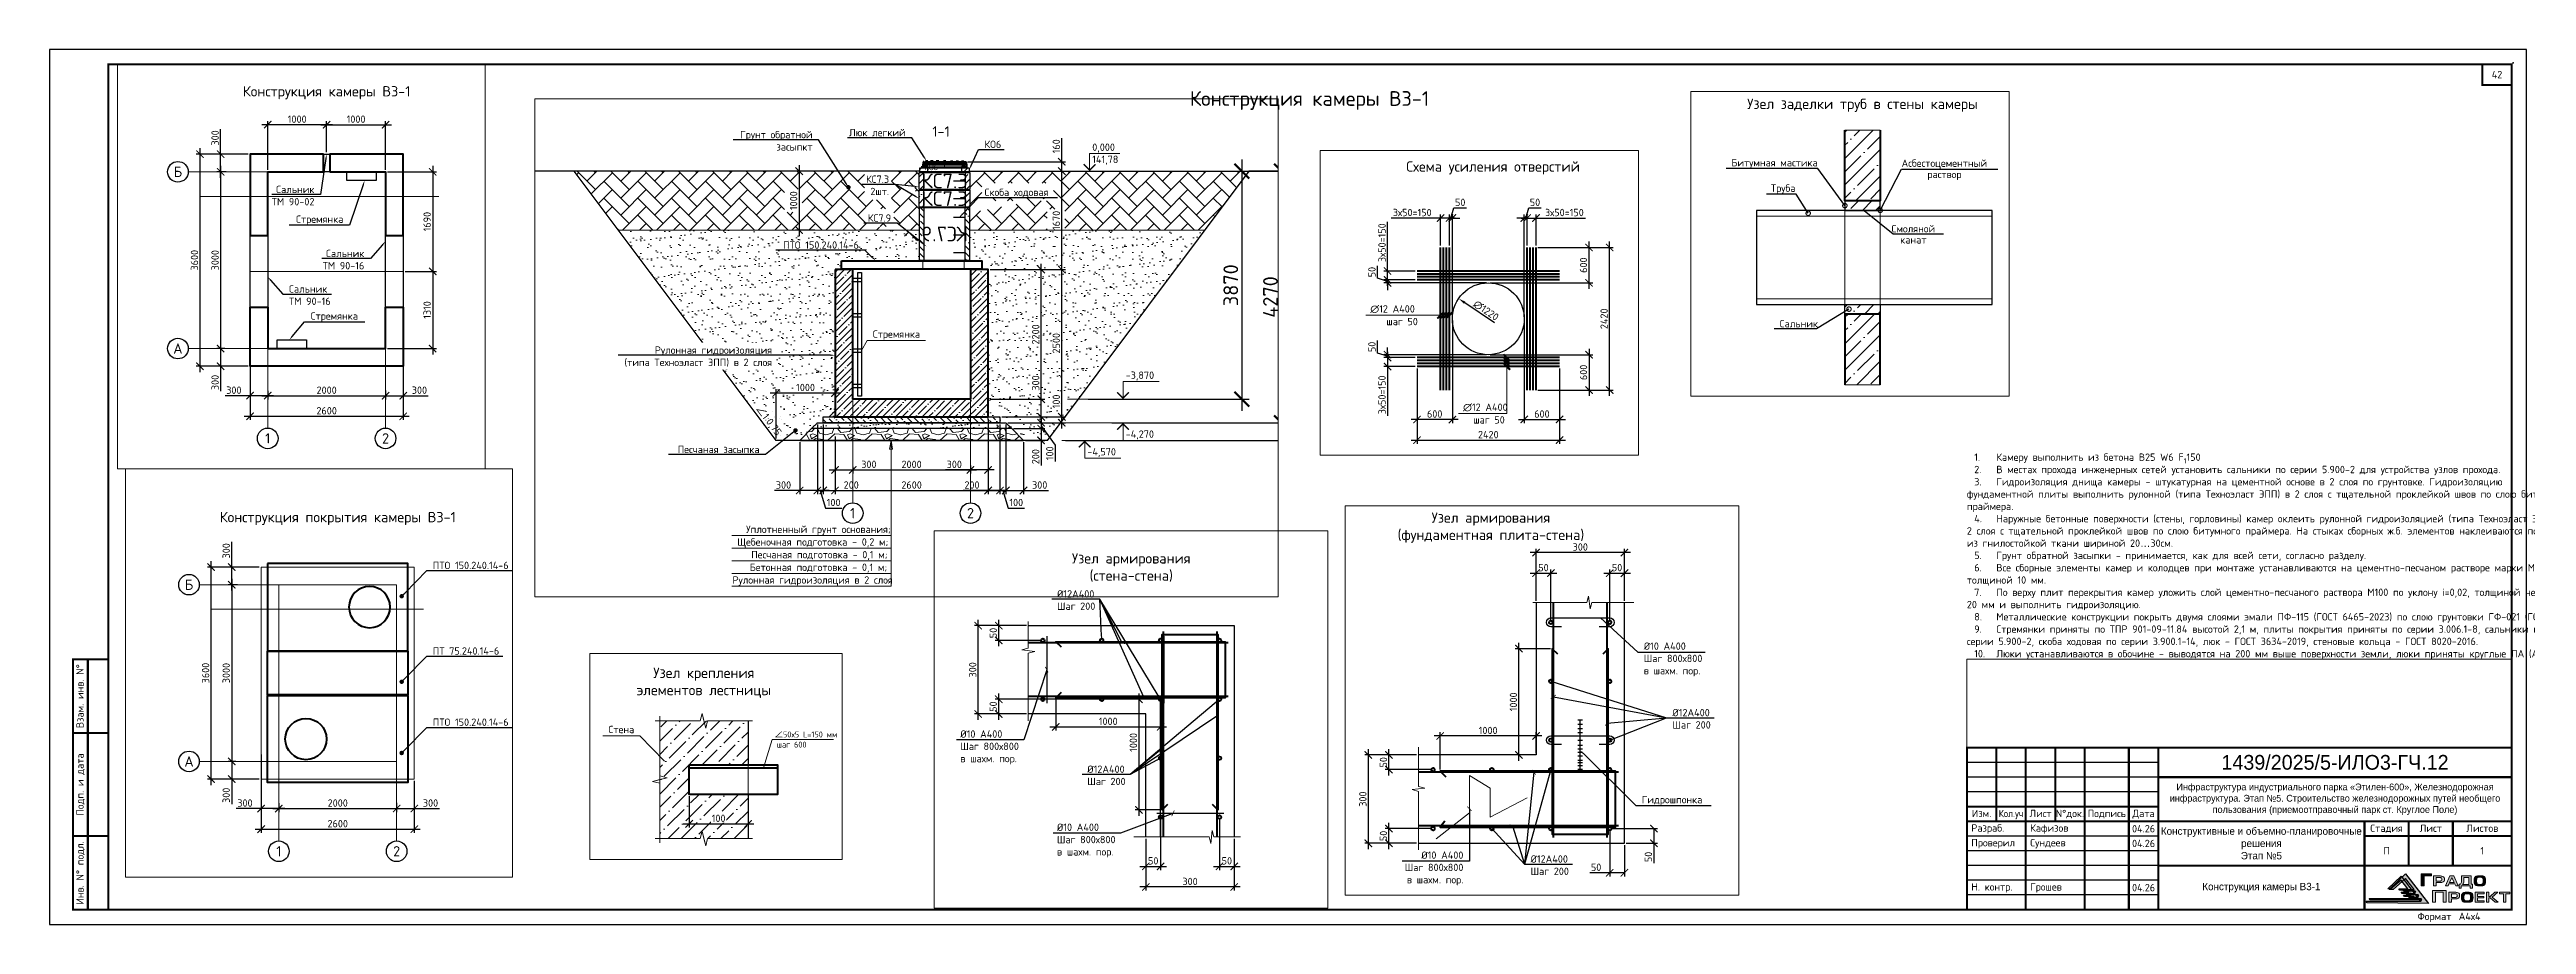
# Paper-space layout '12 камера в3-1' of a CAD drawing. Header units: millimetres. Extents: x -216 to 625, y -29 to 268.
# The model-space entities are those that its viewports show. They can reach past a viewport. Long polylines and large blocks are cut down to what shows.
import ezdxf
from ezdxf import colors
from ezdxf.entities.mleader import LeaderData, LeaderLine
from ezdxf.enums import TextEntityAlignment as Align
from ezdxf.math import Vec2, Vec3

# ---------------------------------------------------------------- set-up
doc = ezdxf.new("R2018")
doc.units = ezdxf.units.MM
for name, pattern in [('CENTER2', [28.575, 19.05, -3.175, 3.175, -3.175]), ('HIDDEN', [9.525, 6.35, -3.175]), ('осевая', [50.8, 31.75, -6.35, 6.35, -6.35])]:
    doc.linetypes.add(name, pattern=pattern)
doc.layers.get('Defpoints').update_dxf_attribs({"color": 3})
for name, color, linetype, lineweight in [('второстепенные', 7, 'Continuous', 25), ('выноски', 7, 'Continuous', 20), ('ГрП_ИнжСети_камеры_второстепенные', 7, 'Continuous', 25), ('ГрП_ИнжСети_камеры_невидимые', 7, 'HIDDEN', 18), ('ГрП_ИнжСети_камеры_основная конструкция', 7, 'Continuous', 50), ('невидимые', 7, 'HIDDEN', 18), ('Оси', 7, 'CENTER2', 20), ('основная конструкция', 7, 'Continuous', 50), ('Текст', 7, 'Continuous', 18), ('штриховка', 7, 'Continuous', 9)]:
    doc.layers.add(name, color=color, linetype=linetype, lineweight=lineweight)
for name, color, linetype in [('ГрП_Рамка_ДинамическийФормат', 7, 'Continuous'), ('ПП_Рамка_ДинамическийФормат', 7, 'Continuous'), ('Размеры', 7, 'Continuous')]:
    doc.layers.add(name, color=color, linetype=linetype)
doc.layers.add('помощь', color=1, linetype='Continuous', lineweight=0, plot=False)
doc.styles.add('ISOCPEUR', font='isocpeur.ttf')
doc.styles.add('SIMPLEX', font='simplex.shx', dxfattribs={"width": 0.6, "height": 350})
doc.styles.add('СПДС', font='isocpeur.ttf')
doc.dimstyles.new('SPDS-ISOCUP', dxfattribs={"dimscale": 100, "dimtxt": 2.5, "dimasz": 2.5, "dimexe": 1.25, "dimexo": 0.625, "dimtad": 1, "dimdec": 0, "dimrnd": 0.001, "dimtxsty": 'ISOCPEUR', "dimblk": 'ARCHTICK', "dimcen": 2.5, "dimdle": 2, "dimadec": 0, "dimazin": 2, "dimtfac": 0.75, "dimtdec": 0, "dimtmove": 1, "dimatfit": 3, "dimfxl": 1, "dimtolj": 1, "dimarcsym": 1})
pattern_1 = [(45, (4067467, -2250701.24), (0, 287.368196), [609.6, -203.2]), (135, (4067610.69, -2250557.56), (3e-14, 287.368196), [609.6, -203.2])]

psp = doc.layouts.new('12 камера в3-1')

# ---------------------------------------------------------------- texts
at = {"layer": 'Текст', "style": 'SIMPLEX'}
for s, width, heights, insert, char_height, attachment_point in [('{\\fISOCPEUR|b0|i0|c204|p34;\\W1;Конструкция камеры В3-1}', 237.474, [0], (212.18, 250.88), 5, 5), ('\\A1;\\pxi1;{\\fISOCPEUR|b0|i0|c204|p34;\\W1;1.^IКамеру выполнить из бетона \\fISOCPEUR|b0|i0|c0|p34;B25 W6 F\\H0.7x;\\S^ 1;\\H1.4286x;150\\fISOCPEUR|b0|i0|c204|p34;\\P2.^IВ местах прохода инженерных сетей установить сальники по серии 5.900-2 для устройства узлов прохода.\\P3.^IГидроизоляция днища камеры - штукатурная на цементной основе в 2 слоя по грунтовке. Гидроизоляцию фундаментной плиты выполнить рулонной (типа Техноэласт ЭПП) в 2 слоя с тщательной проклейкой швов по слою битумного праймера.\\P4.^IНаружные бетонные поверхности (стены, горловины) камер оклеить рулонной гидроизоляцией (типа Техноэласт ЭПП\\fISOCPEUR|b0|i0|c0|p34;)\\fISOCPEUR|b0|i0|c204|p34; в 2 слоя с тщательной проклейкой швов по слою битумного праймера. На стыках сборных ж.б. элементов наклеиваются полосы из гнилостойкой ткани шириной 20…30см.\\P5.^IГрунт обратной засыпки - принимается, как для всей сети, согласно разделу.\\P6.^IВсе сборные элементы камер и колодцев при монтаже устанавливаются на цементно-песчаном растворе марки М100 толщиной 10 мм.\\P\\H0.99998x;7.^IПо верху плит перекрытия камер уложить слой цементно-песчаного раствора М100 по уклону i=0,02, толщиной не менее 20 мм и выполнить гидроизоляцию.\\P\\H0.99996x;8.^IМеталлические конструкции покрыть двумя слоями эмали ПФ-115 (ГОСТ 6465-2023) по слою грунтовки ГФ-021 (ГОСТ 25129-2020)\\P9.^IСтремянки приняты по ТПР 901-09-11.84 высотой 2,1 м, плиты покрытия приняты по серии 3.006.1-8, \\H0.99998x;сальники по серии 5.900-2, скоба ходовая по серии 3.900.1-14, люк - ГОСТ 3634-2019, стеновые кольца - ГОСТ 8020-2016.\\P\\A0;10.^IЛюки устанавливаются в обочине - выводятся на 200 мм выше поверхности земли, люки приняты круглые ЛА (А30)-В.1-60.}', 184.2751, [91.47], (435.37, 61.18), 2.5, 7)]:
    psp.add_mtext_dynamic_manual_height_columns(s, width=width, gutter_width=1750, heights=heights, dxfattribs=dict(at, insert=insert, char_height=char_height, attachment_point=attachment_point))
at = {"layer": 'Текст', "ltscale": 50, "char_height": 2.5, "width": 10, "attachment_point": 5, "style": 'ISOCPEUR'}
for insert in [(495.37, 3.68), (495.37, -1.32), (495.37, -16.32)]:
    psp.add_mtext('04.26', dxfattribs=dict(at, insert=insert))

msp = doc.modelspace()

# ---------------------------------------------------------------- texts
at = {"layer": 'выноски', "style": 'ISOCPEUR'}
msp.add_text('∠1:0,75', height=125, rotation=306.8699, dxfattribs=at).set_placement((4584724, -2100252.2))
at = {"layer": 'выноски', "linetype": 'Continuous', "attachment_point": 1, "style": 'ISOCPEUR'}
for s, insert, char_height, width in [('\\f|b0|i0|c0|p34;\\W1.0000000000;\\T1.0000000000;\\o\\l0,000', (4590434.6, -2095745.6), 125, 654.762), ('141,78', (4590434.6, -2095951.6), 125, 654.762), ('-3,870', (4591002.3, -2099615.6), 125, 809.524), ('-4,270', (4591002.3, -2100615.6), 125, 809.524), ('-4,570', (4590351.3, -2100915.6), 125, 809.524), ('\\f|b0|i0|c0|p34;\\W1.0000000000;\\T1.0000000000;\\o\\lУплотненный грунт основания;', (4584558.6, -2102231), 125, 3238.095), ('\\f|b0|i0|c0|p34;\\W1.0000000000;\\T1.0000000000;\\o\\lЩебеночная подготовка - 0,2 м;', (4584407.7, -2102446), 125, 3494.048), ('\\f|b0|i0|c0|p34;\\W1.0000000000;\\T1.0000000000;\\o\\lПесчаная подготовка - 0,1 м;', (4584645.2, -2102661), 125, 3196.429), ('\\f|b0|i0|c0|p34;\\W1.0000000000;\\T1.0000000000;\\o\\lБетонная подготовка - 0,1 м;', (4584620.2, -2102876), 125, 3261.905), ('\\f|b0|i0|c0|p34;\\W1.0000000000;\\T1.0000000000;\\o\\lРулонная гидроизоляция в 2 слоя', (4584326.4, -2103091), 125, 3500), ('\\f|b0|i0|c0|p34;\\W1.0000000000;\\T1.0000000000;\\o\\lСтена', (4559778.8, -2117665.5), 12.5, 75.595), ('∠50х5 L=150 мм', (4560061.2, -2117675.2), 10, 114.433), ('шаг 600', (4560064.6, -2117692.4), 10, 75.714), ('∅12 А400', (4561420.9, -2122238.9), 125, 1178.571), ('\\f|b0|i0|c0|p34;\\W1.0000000000;\\T1.0000000000;\\o\\lшаг 50', (4561694.7, -2122453.9), 125, 827.381), ('∅12 А400', (4562996.2, -2123907.9), 125, 1178.571), ('\\f|b0|i0|c0|p34;\\W1.0000000000;\\T1.0000000000;\\o\\lшаг 50', (4563170, -2124122.9), 125, 827.381)]:
    msp.add_mtext(s, dxfattribs=dict(at, insert=insert, char_height=char_height, width=width))
at = {"layer": 'выноски', "ltscale": 10, "insert": (4586709.2, -2098917.9), "char_height": 125, "width": 1196.429, "attachment_point": 1, "style": 'ISOCPEUR'}
msp.add_mtext('\\f|b0|i0|c0|p34;\\W1.0000000000;\\T1.0000000000;\\o\\lСтремянка', dxfattribs=at)
at = {"layer": 'Текст', "attachment_point": 5, "style": 'ISOCPEUR'}
for s, insert, char_height, width in [('Конструкция камеры В3-1', (4574065.7, -2092837.9), 175, 3097.77), ('Б', (4571540.7, -2094180.8), 175, 501.641), ('1-1', (4587867.8, -2095541.2), 175, 5313.052), ('А', (4571540.7, -2097180.8), 175, 501.641), ('1', (4573065.7, -2098705.8), 175, 501.641), ('2', (4575065.7, -2098705.8), 175, 501.641), ('Конструкция покрытия камеры В3-1', (4574065.7, -2100724.8), 175, 4379.054), ('Б', (4571540.7, -2101847.9), 175, 501.641), ('1', (4586367.8, -2102019.7), 175, 501.641), ('2', (4588367.8, -2102019.7), 175, 501.641), ('А', (4571540.7, -2104847.9), 175, 501.641), ('1', (4573065.7, -2106372.9), 175, 501.641), ('2', (4575065.7, -2106372.9), 175, 501.641), ('Узел крепления элементов лестницы', (4559940.8, -2117592.6), 17.5, 241.926), ('Схема усиления отверстий', (4563506.8, -2119908.8), 175, 3427.769)]:
    msp.add_mtext(s, dxfattribs=dict(at, insert=insert, char_height=char_height, width=width))
at = {"layer": 'Текст', "ltscale": 10, "insert": (4564067.4, -2106748.2), "char_height": 87.5, "attachment_point": 8, "style": 'ISOCPEUR'}
msp.add_mtext_dynamic_manual_height_columns('Узел заделки труб в стены камеры', width=1978.375, gutter_width=7716.4, heights=[0], dxfattribs=at)
at = {"layer": 'Текст', "ltscale": 0.02, "char_height": 35, "width": 1431.514, "attachment_point": 5, "style": 'ISOCPEUR'}
for s, insert in [('\\pxqc;Узел армирования \\P(фундаментная плита-стена)', (4563121.9, -2116464)), ('\\pxqc;Узел армирования \\P(стена-стена)', (4564765.7, -2116540))]:
    msp.add_mtext(s, dxfattribs=dict(at, insert=insert))

# ---------------------------------------------------------------- blocks, each defined once
blk = doc.blocks.new('*U161')
at = {"layer": 'ПП_Рамка_ДинамическийФормат', "linetype": 'Continuous', "lineweight": 30, "true_color": 0x0c6001}
h = blk.add_hatch(color=88, dxfattribs=at)
h.dxf.hatch_style = 1
h.paths.add_polyline_path([(794.4, 11.89), (799.95, 17.21), (807.72, 7.1), (786.95, 7.34), (786.59, 7.93), (805.24, 7.93), (804.87, 8.41), (805.5, 8.41), (805.28, 8.69), (801.46, 8.69), (801.04, 9.24), (804.23, 9.24), (803.86, 9.72), (804.49, 9.73), (804.27, 10), (800.47, 10), (800.04, 10.56), (803.22, 10.56), (802.86, 11.03), (803.48, 11.04), (803.26, 11.33), (799.45, 11.32), (799.02, 11.87), (802.84, 11.88), (799.98, 15.58), (795.72, 11.89)])
at = {"layer": 'ПП_Рамка_ДинамическийФормат', "linetype": 'Continuous', "lineweight": 0, "true_color": 0x033c8c}
h = blk.add_hatch(color=156, dxfattribs=at)
h.dxf.hatch_style = 1
h.paths.add_polyline_path([(805.23, 13.1), (806.23, 13.1), (806.23, 16.53), (808.8, 16.53), (808.8, 17.14), (805.23, 17.14)])
at = {"layer": 'ПП_Рамка_ДинамическийФормат', "linetype": 'Continuous', "lineweight": 30, "true_color": 0x033c8c}
h = blk.add_hatch(color=156, dxfattribs=at)
h.dxf.hatch_style = 1
h.paths.add_polyline_path([(793.93, 12.05), (798.41, 16.35), (804.69, 8.19), (787.92, 8.38), (787.62, 8.85), (802.68, 8.85), (802.39, 9.24), (802.89, 9.24), (802.72, 9.47), (799.63, 9.47), (799.29, 9.91), (801.87, 9.91), (801.57, 10.3), (802.08, 10.3), (801.9, 10.53), (798.83, 10.53), (798.48, 10.98), (801.05, 10.98), (800.76, 11.36), (801.26, 11.36), (801.08, 11.6), (798.01, 11.59), (797.66, 12.04), (800.74, 12.04), (798.44, 15.03), (795, 12.05)])
at = {"layer": 'ПП_Рамка_ДинамическийФормат', "linetype": 'Continuous', "lineweight": 0, "true_color": 0x033c8c}
h = blk.add_hatch(color=156, dxfattribs=at)
h.dxf.hatch_style = 1
h.paths.add_polyline_path([(812.81, 16.19, 0.129761), (811.77, 16.46), (809.48, 16.46), (809.48, 13.1), (810.33, 13.1), (810.33, 14.21), (811.8, 14.21, 0.148195), (812.76, 14.43, 0.229809), (813.12, 15.01), (813.12, 15.6, 0.271278)])
h.paths.add_polyline_path([(810.32, 15.95), (811.58, 15.95, -0.094959), (811.98, 15.88, -0.198887), (812.19, 15.68, -0.099141), (812.26, 15.31, -0.182798), (812.11, 14.9, -0.188884), (811.82, 14.74, -0.015492), (811.55, 14.72), (810.32, 14.72)], flags=16)
h.paths.add_polyline_path([(816.32, 16.48), (815.01, 16.48), (813.49, 13.1), (814.39, 13.1), (814.65, 13.79), (816.68, 13.79), (816.99, 13.1), (817.83, 13.1)])
h.paths.add_polyline_path([(815.67, 15.96), (816.5, 14.23), (814.87, 14.23)], flags=16)
h.paths.add_polyline_path([(822.21, 16.47), (818.94, 16.47), (818.94, 14.64, -0.224), (818.59, 13.73), (818.48, 13.62), (818.13, 13.62), (818.13, 12.35), (818.83, 12.35), (818.83, 13.1), (821.91, 13.1), (821.91, 12.36), (822.64, 12.36), (822.64, 13.62), (822.21, 13.62)])
h.paths.add_polyline_path([(819.73, 15.97), (821.42, 15.97), (821.42, 13.6), (819.33, 13.6), (819.34, 13.66), (819.41, 13.69), (819.48, 13.76, 0.193412), (819.73, 14.4)], flags=16)
h.paths.add_polyline_path([(813.77, 11.58), (809.11, 11.58), (809.11, 7.56), (810.13, 7.56), (810.13, 10.93), (812.75, 10.93), (812.75, 7.56), (813.77, 7.56)])
h.paths.add_polyline_path([(818.29, 9.47), (818.29, 10.05, 0.311605), (818.01, 10.64, 0.129761), (816.97, 10.91), (814.68, 10.91), (814.68, 7.56), (815.53, 7.56), (815.53, 8.66), (817, 8.66, 0.148195), (817.96, 8.89, 0.267677)])
h.paths.add_polyline_path([(815.53, 10.41), (816.78, 10.41, -0.094959), (817.19, 10.33, -0.198887), (817.4, 10.13, -0.099141), (817.47, 9.76, -0.182798), (817.32, 9.35, -0.188884), (817.03, 9.2, -0.015492), (816.76, 9.18), (815.53, 9.18)], flags=16)
h.paths.add_polyline_path([(826.51, 9.48), (824.33, 9.48), (824.33, 10.41), (826.61, 10.41), (826.61, 10.91), (823.53, 10.91), (823.53, 7.56), (826.61, 7.56), (826.61, 8.01), (824.33, 8.01), (824.33, 9.04), (826.51, 9.04)])
h.paths.add_polyline_path([(828.25, 10.91), (827.45, 10.91), (827.45, 7.56), (828.25, 7.56), (828.25, 9), (828.73, 9), (830.41, 7.56), (831.42, 7.56), (829.4, 9.26), (831.26, 10.91), (830.28, 10.91), (828.72, 9.5), (828.25, 9.5)])
h.paths.add_polyline_path([(833.96, 10.4), (835.32, 10.4), (835.32, 10.91), (831.79, 10.91), (831.79, 10.4), (833.15, 10.4), (833.15, 7.56), (833.96, 7.56)])
h = blk.add_hatch(color=156, dxfattribs=at)
h.dxf.hatch_style = 1
edge = h.paths.add_edge_path()
edge.add_spline(control_points=[(820.88, 7.56), (821.01, 7.56), (821.25, 7.56), (821.58, 7.56), (821.87, 7.58), (822.14, 7.67), (822.36, 7.76), (822.57, 7.96), (822.74, 8.23), (822.86, 8.73), (822.85, 9.11), (822.85, 9.36), (822.85, 9.51), (822.85, 9.8), (822.74, 10.21), (822.57, 10.48), (822.36, 10.68), (822.14, 10.77), (821.87, 10.86), (821.58, 10.91), (821.25, 10.91), (821.01, 10.91), (820.88, 10.91), (820.76, 10.91), (820.52, 10.91), (820.2, 10.91), (819.9, 10.86), (819.64, 10.77), (819.41, 10.68), (819.21, 10.48), (819.04, 10.21), (818.93, 9.8), (818.93, 9.51), (818.93, 9.36), (818.92, 9.11), (818.91, 8.73), (819.04, 8.23), (819.21, 7.96), (819.41, 7.76), (819.64, 7.67), (819.9, 7.58), (820.2, 7.56), (820.52, 7.56), (820.76, 7.56), (820.88, 7.56)], knot_values=[0, 0, 0, 0, 0.392432, 0.709081, 0.998708, 1.278127, 1.53821, 1.728059, 2.110629, 2.5013, 3.242256, 3.242256, 3.242256, 3.711066, 4.101736, 4.484307, 4.674156, 4.934238, 5.213657, 5.503284, 5.819934, 6.212366, 6.212366, 6.212366, 6.590896, 6.907546, 7.197173, 7.476592, 7.736674, 7.926524, 8.309094, 8.699764, 9.168574, 9.168574, 9.168574, 9.90953, 10.300201, 10.682771, 10.87262, 11.132703, 11.412122, 11.701749, 12.018398, 12.396929, 12.396929, 12.396929, 12.396929], degree=3, periodic=0)
edge = h.paths.add_edge_path(flags=16)
edge.add_spline(control_points=[(819.77, 9.35), (819.78, 9.3), (819.78, 9.22), (819.78, 9.22), (819.77, 9.11), (819.77, 8.89), (819.81, 8.62), (819.85, 8.41), (819.93, 8.28), (820, 8.16), (820.11, 8.1), (820.24, 8.03), (820.41, 8.02), (820.59, 8), (820.75, 8), (820.85, 8), (820.89, 8), (820.92, 8), (821.03, 8), (821.19, 8), (821.37, 8.01), (821.53, 8.02), (821.66, 8.09), (821.78, 8.16), (821.85, 8.28), (821.93, 8.4), (821.97, 8.61), (822.01, 8.88), (822.01, 9.1), (822, 9.22), (822.01, 9.34), (822.01, 9.55), (821.97, 9.82), (821.93, 10.03), (821.85, 10.16), (821.78, 10.28), (821.67, 10.34), (821.53, 10.42), (821.37, 10.42), (821.19, 10.44), (821.03, 10.44), (820.93, 10.44), (820.89, 10.44), (820.85, 10.44), (820.75, 10.44), (820.59, 10.44), (820.41, 10.42), (820.25, 10.41), (820.11, 10.34), (820, 10.28), (819.93, 10.16), (819.85, 10.03), (819.81, 9.82), (819.77, 9.55), (819.77, 9.41), (819.77, 9.35)], knot_values=[0, 0, 0, 0, 1, 2, 3, 4, 5, 6, 7, 8, 9, 10, 11, 12, 13, 14, 15, 16, 17, 18, 19, 20, 21, 22, 23, 24, 25, 26, 27, 28, 29, 30, 31, 32, 33, 34, 35, 36, 37, 38, 39, 40, 41, 42, 43, 44, 45, 46, 47, 48, 49, 50, 51, 52, 53, 53, 53, 53], degree=3, periodic=0)
h = blk.add_hatch(color=156, dxfattribs=at)
h.dxf.hatch_style = 1
edge = h.paths.add_edge_path()
edge.add_spline(control_points=[(825.18, 13.1), (825.31, 13.1), (825.55, 13.1), (825.88, 13.12), (826.17, 13.17), (826.43, 13.26), (826.66, 13.35), (826.86, 13.54), (827.04, 13.82), (827.16, 14.32), (827.15, 14.7), (827.14, 14.94), (827.14, 15.1), (827.14, 15.39), (827.04, 15.79), (826.86, 16.07), (826.66, 16.26), (826.43, 16.36), (826.17, 16.45), (825.88, 16.5), (825.55, 16.51), (825.31, 16.51), (825.18, 16.51), (825.05, 16.51), (824.82, 16.51), (824.49, 16.5), (824.2, 16.45), (823.94, 16.36), (823.71, 16.26), (823.51, 16.07), (823.33, 15.79), (823.23, 15.39), (823.23, 15.1), (823.23, 14.94), (823.22, 14.7), (823.21, 14.32), (823.33, 13.82), (823.51, 13.54), (823.71, 13.35), (823.94, 13.26), (824.2, 13.17), (824.49, 13.12), (824.82, 13.1), (825.05, 13.1), (825.18, 13.1)], knot_values=[0, 0, 0, 0, 0.392432, 0.709081, 0.998708, 1.278127, 1.53821, 1.728059, 2.110629, 2.5013, 3.242256, 3.242256, 3.242256, 3.711066, 4.101736, 4.484307, 4.674156, 4.934238, 5.213657, 5.503284, 5.819934, 6.212366, 6.212366, 6.212366, 6.590896, 6.907546, 7.197173, 7.476592, 7.736674, 7.926524, 8.309094, 8.699764, 9.168574, 9.168574, 9.168574, 9.90953, 10.300201, 10.682771, 10.87262, 11.132703, 11.412122, 11.701749, 12.018398, 12.396929, 12.396929, 12.396929, 12.396929], degree=3, periodic=0)
edge = h.paths.add_edge_path(flags=16)
edge.add_spline(control_points=[(824.07, 14.94), (824.07, 14.88), (824.07, 14.8), (824.07, 14.81), (824.07, 14.69), (824.06, 14.48), (824.1, 14.21), (824.14, 14), (824.23, 13.87), (824.29, 13.75), (824.41, 13.68), (824.54, 13.61), (824.7, 13.6), (824.89, 13.59), (825.04, 13.58), (825.15, 13.58), (825.18, 13.58), (825.22, 13.58), (825.32, 13.58), (825.48, 13.59), (825.66, 13.6), (825.83, 13.61), (825.96, 13.68), (826.07, 13.74), (826.14, 13.87), (826.22, 13.99), (826.27, 14.2), (826.31, 14.47), (826.3, 14.69), (826.3, 14.81), (826.3, 14.93), (826.31, 15.14), (826.27, 15.41), (826.23, 15.62), (826.14, 15.75), (826.07, 15.87), (825.96, 15.93), (825.83, 16), (825.66, 16.01), (825.48, 16.02), (825.32, 16.03), (825.22, 16.03), (825.19, 16.03), (825.15, 16.03), (825.05, 16.03), (824.89, 16.02), (824.71, 16.01), (824.54, 16), (824.41, 15.93), (824.3, 15.87), (824.23, 15.75), (824.15, 15.62), (824.1, 15.41), (824.06, 15.14), (824.07, 15), (824.07, 14.94)], knot_values=[0, 0, 0, 0, 1, 2, 3, 4, 5, 6, 7, 8, 9, 10, 11, 12, 13, 14, 15, 16, 17, 18, 19, 20, 21, 22, 23, 24, 25, 26, 27, 28, 29, 30, 31, 32, 33, 34, 35, 36, 37, 38, 39, 40, 41, 42, 43, 44, 45, 46, 47, 48, 49, 50, 51, 52, 53, 53, 53, 53], degree=3, periodic=0)
at = {"layer": 'ПП_Рамка_ДинамическийФормат'}
blk.add_lwpolyline([(0, 0), (841, 0), (841, 297), (0, 297)], close=True, dxfattribs=at)
at = {"layer": 'ПП_Рамка_ДинамическийФормат', "const_width": 0.7}
for points in [[(20, 5), (836, 5), (836, 292), (20, 292)], [(836, 285), (836, 292), (826, 292), (826, 285)], [(8, 5), (20, 5), (20, 90), (8, 90)], [(651, 60), (651, 5), (836, 5), (836, 60)]]:
    blk.add_lwpolyline(points, close=True, dxfattribs=at)
for points in [[(13, 5), (13, 90)], [(20, 65), (8, 65)], [(661, 60), (661, 35)], [(671, 60), (671, 5)], [(681, 60), (681, 35)], [(691, 60), (691, 5)], [(706, 60), (706, 5)], [(716, 60), (716, 5)], [(716, 50), (836, 50)], [(716, 40), (651, 40)], [(716, 35), (651, 35)], [(716, 35), (836, 35)], [(786, 35), (786, 5)], [(801, 35), (801, 20)], [(816, 35), (816, 20)], [(20, 30), (8, 30)], [(836, 30), (786, 30)], [(716, 20), (836, 20)]]:
    blk.add_lwpolyline(points, dxfattribs=at)
at = {"layer": 'ПП_Рамка_ДинамическийФормат'}
for points in [[(716, 55), (651, 55)], [(716, 50), (651, 50)], [(716, 45), (651, 45)], [(716, 30), (651, 30)], [(716, 25), (651, 25)], [(716, 20), (651, 20)], [(716, 15), (651, 15)], [(716, 10), (651, 10)]]:
    blk.add_lwpolyline(points, dxfattribs=at)
at = {"layer": 'ПП_Рамка_ДинамическийФормат', "color": 88, "linetype": 'Continuous', "lineweight": 30, "true_color": 0x0c6001}
blk.add_lwpolyline([(794.4, 11.89), (799.95, 17.21), (807.72, 7.1), (786.95, 7.34), (786.59, 7.93), (805.24, 7.93), (804.87, 8.41), (805.5, 8.41), (805.28, 8.69), (801.46, 8.69), (801.04, 9.24), (804.23, 9.24), (803.86, 9.72), (804.49, 9.73), (804.27, 10), (800.47, 10), (800.04, 10.56), (803.22, 10.56), (802.86, 11.03), (803.48, 11.04), (803.26, 11.33), (799.45, 11.32), (799.02, 11.87), (802.84, 11.88), (799.98, 15.58), (795.72, 11.89)], close=True, dxfattribs=at)
at = {"layer": 'ПП_Рамка_ДинамическийФормат', "color": 156, "linetype": 'Continuous', "lineweight": 0, "true_color": 0x033c8c}
blk.add_lwpolyline([(805.23, 13.1), (805.23, 17.14), (808.8, 17.14), (808.8, 16.53), (806.23, 16.53), (806.23, 13.1), (805.23, 13.1)], dxfattribs=at)
at = {"layer": 'ПП_Рамка_ДинамическийФормат', "color": 7, "linetype": 'Continuous', "lineweight": 30, "true_color": 0xffffff}
blk.add_lwpolyline([(793.93, 12.05), (798.41, 16.35), (804.69, 8.19), (787.92, 8.38), (787.62, 8.85), (802.68, 8.85), (802.39, 9.24), (802.89, 9.24), (802.72, 9.47), (799.63, 9.47), (799.29, 9.91), (801.87, 9.91), (801.57, 10.3), (802.08, 10.3), (801.9, 10.53), (798.83, 10.53), (798.48, 10.98), (801.05, 10.98), (800.76, 11.36), (801.26, 11.36), (801.08, 11.6), (798.01, 11.59), (797.66, 12.04), (800.74, 12.04), (798.44, 15.03), (795, 12.05)], close=True, dxfattribs=at)
at = {"layer": 'ПП_Рамка_ДинамическийФормат', "color": 156, "linetype": 'Continuous', "lineweight": 0, "true_color": 0x033c8c}
for points in [[(813.77, 7.56), (813.77, 11.58), (809.11, 11.58), (809.11, 7.56), (810.13, 7.56), (810.13, 10.93), (812.75, 10.93), (812.75, 7.56)], [(813.49, 13.1), (815.01, 16.48), (816.32, 16.48), (817.83, 13.1), (816.99, 13.1), (816.68, 13.79), (814.65, 13.79), (814.39, 13.1)], [(814.87, 14.23), (816.5, 14.23), (815.67, 15.96), (814.87, 14.23)], [(823.53, 10.91), (823.53, 7.56), (826.61, 7.56), (826.61, 8.01), (824.33, 8.01), (824.33, 9.04), (826.51, 9.04), (826.51, 9.48), (824.33, 9.48), (824.33, 10.41), (826.61, 10.41), (826.61, 10.91)], [(827.45, 10.91), (828.25, 10.91), (828.25, 9.5), (828.72, 9.5), (830.28, 10.91), (831.26, 10.91), (829.4, 9.26), (831.42, 7.56), (830.41, 7.56), (828.73, 9), (828.25, 9), (828.25, 7.56), (827.45, 7.56)], [(833.15, 7.56), (833.15, 10.4), (831.79, 10.4), (831.79, 10.91), (835.32, 10.91), (835.32, 10.4), (833.96, 10.4), (833.96, 7.56)]]:
    blk.add_lwpolyline(points, close=True, dxfattribs=at)
for points in [[(809.48, 13.1), (809.48, 16.46), (811.77, 16.46, -0.129761), (812.81, 16.19, -0.271278), (813.12, 15.6), (813.12, 15.01, -0.229809), (812.76, 14.43, -0.148195), (811.8, 14.21), (810.33, 14.21), (810.33, 13.1), (809.48, 13.1)], [(814.68, 7.56), (814.68, 10.91), (816.97, 10.91, -0.129761), (818.01, 10.64, -0.311605), (818.29, 10.05), (818.29, 9.47, -0.267677), (817.96, 8.89, -0.148195), (817, 8.66), (815.53, 8.66), (815.53, 7.56), (814.68, 7.56)], [(818.94, 16.47), (822.21, 16.47), (822.21, 13.62), (822.64, 13.62), (822.64, 12.36), (821.91, 12.36), (821.91, 13.1), (818.83, 13.1), (818.83, 12.35), (818.13, 12.35), (818.13, 13.62), (818.48, 13.62), (818.59, 13.73, 0.224), (818.94, 14.64), (818.94, 16.47)]]:
    blk.add_lwpolyline(points, format="xyb", dxfattribs=at)
for points in [[(810.32, 15.95), (811.58, 15.95, -0.094959), (811.98, 15.88, -0.198887), (812.19, 15.68, -0.099141), (812.26, 15.31, -0.182798), (812.11, 14.9, -0.188884), (811.82, 14.74, -0.015492), (811.55, 14.72), (810.32, 14.72), (810.32, 15.95)], [(815.53, 10.41), (816.78, 10.41, -0.094959), (817.19, 10.33, -0.198887), (817.4, 10.13, -0.099141), (817.47, 9.76, -0.182798), (817.32, 9.35, -0.188884), (817.03, 9.2, -0.015492), (816.76, 9.18), (815.53, 9.18), (815.53, 10.41)], [(819.73, 15.97), (821.42, 15.97), (821.42, 13.6), (819.33, 13.6), (819.34, 13.66), (819.41, 13.69), (819.48, 13.76, 0.193412), (819.73, 14.4), (819.73, 15.97)]]:
    blk.add_lwpolyline(points, format="xyb", close=True, dxfattribs=at)
for points in [[(820.88, 7.56), (821.01, 7.56), (821.25, 7.56), (821.58, 7.56), (821.87, 7.58), (822.14, 7.67), (822.36, 7.76), (822.57, 7.96), (822.74, 8.23), (822.86, 8.73), (822.85, 9.11), (822.85, 9.36), (822.85, 9.51), (822.85, 9.8), (822.74, 10.21), (822.57, 10.48), (822.36, 10.68), (822.14, 10.77), (821.87, 10.86), (821.58, 10.91), (821.25, 10.91), (821.01, 10.91), (820.88, 10.91), (820.76, 10.91), (820.52, 10.91), (820.2, 10.91), (819.9, 10.86), (819.64, 10.77), (819.41, 10.68), (819.21, 10.48), (819.04, 10.21), (818.93, 9.8), (818.93, 9.51), (818.93, 9.36), (818.92, 9.11), (818.91, 8.73), (819.04, 8.23), (819.21, 7.96), (819.41, 7.76), (819.64, 7.67), (819.9, 7.58), (820.2, 7.56), (820.52, 7.56), (820.76, 7.56), (820.88, 7.56)], [(825.18, 13.1), (825.31, 13.1), (825.55, 13.1), (825.88, 13.12), (826.17, 13.17), (826.43, 13.26), (826.66, 13.35), (826.86, 13.54), (827.04, 13.82), (827.16, 14.32), (827.15, 14.7), (827.14, 14.94), (827.14, 15.1), (827.14, 15.39), (827.04, 15.79), (826.86, 16.07), (826.66, 16.26), (826.43, 16.36), (826.17, 16.45), (825.88, 16.5), (825.55, 16.51), (825.31, 16.51), (825.18, 16.51), (825.05, 16.51), (824.82, 16.51), (824.49, 16.5), (824.2, 16.45), (823.94, 16.36), (823.71, 16.26), (823.51, 16.07), (823.33, 15.79), (823.23, 15.39), (823.23, 15.1), (823.23, 14.94), (823.22, 14.7), (823.21, 14.32), (823.33, 13.82), (823.51, 13.54), (823.71, 13.35), (823.94, 13.26), (824.2, 13.17), (824.49, 13.12), (824.82, 13.1), (825.05, 13.1), (825.18, 13.1)]]:
    blk.add_open_spline(points, degree=3, knots=[0, 0, 0, 0, 0.392432, 0.709081, 0.998708, 1.278127, 1.53821, 1.728059, 2.110629, 2.5013, 3.242256, 3.242256, 3.242256, 3.711066, 4.101736, 4.484307, 4.674156, 4.934238, 5.213657, 5.503284, 5.819934, 6.212366, 6.212366, 6.212366, 6.590896, 6.907546, 7.197173, 7.476592, 7.736674, 7.926524, 8.309094, 8.699764, 9.168574, 9.168574, 9.168574, 9.90953, 10.300201, 10.682771, 10.87262, 11.132703, 11.412122, 11.701749, 12.018398, 12.396929, 12.396929, 12.396929, 12.396929], dxfattribs=at)
for points in [[(819.77, 9.35), (819.78, 9.3), (819.78, 9.22), (819.78, 9.22), (819.77, 9.11), (819.77, 8.89), (819.81, 8.62), (819.85, 8.41), (819.93, 8.28), (820, 8.16), (820.11, 8.1), (820.24, 8.03), (820.41, 8.02), (820.59, 8), (820.75, 8), (820.85, 8), (820.89, 8), (820.92, 8), (821.03, 8), (821.19, 8), (821.37, 8.01), (821.53, 8.02), (821.66, 8.09), (821.78, 8.16), (821.85, 8.28), (821.93, 8.4), (821.97, 8.61), (822.01, 8.88), (822.01, 9.1), (822, 9.22), (822.01, 9.34), (822.01, 9.55), (821.97, 9.82), (821.93, 10.03), (821.85, 10.16), (821.78, 10.28), (821.67, 10.34), (821.53, 10.42), (821.37, 10.42), (821.19, 10.44), (821.03, 10.44), (820.93, 10.44), (820.89, 10.44), (820.85, 10.44), (820.75, 10.44), (820.59, 10.44), (820.41, 10.42), (820.25, 10.41), (820.11, 10.34), (820, 10.28), (819.93, 10.16), (819.85, 10.03), (819.81, 9.82), (819.77, 9.55), (819.77, 9.41), (819.77, 9.35)], [(824.07, 14.94), (824.07, 14.88), (824.07, 14.8), (824.07, 14.81), (824.07, 14.69), (824.06, 14.48), (824.1, 14.21), (824.14, 14), (824.23, 13.87), (824.29, 13.75), (824.41, 13.68), (824.54, 13.61), (824.7, 13.6), (824.89, 13.59), (825.04, 13.58), (825.15, 13.58), (825.18, 13.58), (825.22, 13.58), (825.32, 13.58), (825.48, 13.59), (825.66, 13.6), (825.83, 13.61), (825.96, 13.68), (826.07, 13.74), (826.14, 13.87), (826.22, 13.99), (826.27, 14.2), (826.31, 14.47), (826.3, 14.69), (826.3, 14.81), (826.3, 14.93), (826.31, 15.14), (826.27, 15.41), (826.23, 15.62), (826.14, 15.75), (826.07, 15.87), (825.96, 15.93), (825.83, 16), (825.66, 16.01), (825.48, 16.02), (825.32, 16.03), (825.22, 16.03), (825.19, 16.03), (825.15, 16.03), (825.05, 16.03), (824.89, 16.02), (824.71, 16.01), (824.54, 16), (824.41, 15.93), (824.3, 15.87), (824.23, 15.75), (824.15, 15.62), (824.1, 15.41), (824.06, 15.14), (824.07, 15), (824.07, 14.94)]]:
    blk.add_open_spline(points, degree=3, dxfattribs=at)
at = {"layer": 'ПП_Рамка_ДинамическийФормат'}
blk.add_point((836.5, 292.5), dxfattribs=at)
at = {"layer": 'ПП_Рамка_ДинамическийФормат', "style": 'ISOCPEUR'}
for s, p in [('Взам. инв. N%%D', (12.33, 77.5)), ('Подп. и дата', (12.33, 47.5)), ('Инв. N%%D подл.', (12.33, 17.5))]:
    blk.add_text(s, height=2.5, rotation=90, dxfattribs=at).set_placement(p, align=Align.BOTTOM_CENTER)
at = {"layer": 'ПП_Рамка_ДинамическийФормат', "style": 'СПДС'}
for s, p in [('Изм.', (656, 35.67)), ('Лист', (676, 35.67)), ('N%%Dдок.', (686, 35.67)), ('Подпись', (698.5, 35.67)), ('Дата', (711, 35.67)), ('Стадия', (793.5, 30.67)), ('Лист', (808.5, 30.67)), ('Листов', (826, 30.67))]:
    blk.add_text(s, height=2.5, dxfattribs=at).set_placement(p, align=Align.BOTTOM_CENTER)
at = {"layer": 'ПП_Рамка_ДинамическийФормат', "style": 'СПДС', "width": 0.9}
blk.add_text('Кол.уч', height=2.5, dxfattribs=at).set_placement((666, 35.67), align=Align.BOTTOM_CENTER)
at = {"layer": 'ПП_Рамка_ДинамическийФормат', "style": 'ISOCPEUR'}
blk.add_text('Формат', height=2.5, dxfattribs=at).set_placement((804, 1.5))
at = {"layer": 'ПП_Рамка_ДинамическийФормат', "flags": 4}
for tag, height, style, p in [('НОМЕР', 2.5, 'ISOCPEUR', (831, 288.5)), ('ШИФР', 5, 'СПДС', (776, 55)), ('ОБЪЕКТ', 2.5, 'СПДС', (776, 42.5)), ('ПОДОБЪЕКТ', 2.5, 'СПДС', (751, 27.5)), ('СТАДИЯ', 2.5, 'СПДС', (793.5, 25)), ('ЛИСТ', 2.5, 'СПДС', (808.5, 25)), ('ЛИСТОВ', 2.5, 'СПДС', (826, 25)), ('ЧЕРТЕЖ', 2.5, 'СПДС', (751, 12.5))]:
    blk.add_attdef(tag, text='', height=height, dxfattribs=dict(at, style=style)).set_placement(p, align=Align.MIDDLE_CENTER)
at = {"layer": 'ПП_Рамка_ДинамическийФормат', "style": 'СПДС'}
for tag, p, flags in [('СПЕЦ_1', (652.5, 31.5), 12), ('ФАМИЛИЯ_1', (672.5, 31.5), 4), ('СПЕЦ_2', (652.5, 26.5), 12), ('ФАМИЛИЯ_2', (672.5, 26.5), 4), ('СПЕЦ_3', (652.5, 21.5), 12), ('СПЕЦ_4', (652.5, 16.5), 12), ('ФАМИЛИЯ_3', (672.5, 21.5), 4), ('ФАМИЛИЯ_4', (672.5, 16.5), 4), ('СПЕЦ_5', (652.5, 11.5), 12), ('СПЕЦ_6', (652.5, 6.5), 12), ('ФАМИЛИЯ_5', (672.5, 11.5), 4), ('ФАМИЛИЯ_6', (672.5, 6.5), 4)]:
    blk.add_attdef(tag, p, '', height=2.5, dxfattribs=dict(at, flags=flags))
blk.add_attdef('ФОРМАТ', (818, 1.5), '', height=2.5, dxfattribs=at)
blk = doc.blocks.new('кс7.9')
at = {"layer": 'штриховка', "ltscale": 10}
h = blk.add_hatch(dxfattribs=at)
h.set_pattern_fill('ANSI35', color=256, scale=25)
h.set_pattern_definition([(45, (322321.24, 106693.65), (-112.2532, 112.2532), []), (45, (322433.49, 106693.65), (-112.2532, 112.2532), [198.4375, -39.6875, 0, -39.6875])])
h.paths.add_polyline_path([(599353, 157865.6), (599273, 157865.6), (599273, 156975.6), (599353, 156975.6)])
h.paths.add_polyline_path([(600133, 157865.6), (600053, 157865.6), (600053, 156975.6), (600133, 156975.6)])
at = {"ltscale": 10}
for points in [[(599273, 157865.6), (600133, 157865.6), (600133, 156975.6), (599273, 156975.6)], [(599353, 157865.6), (600053, 157865.6), (600053, 156975.6), (599353, 156975.6)]]:
    blk.add_lwpolyline(points, close=True, dxfattribs=at)
at = {"layer": 'помощь', "ltscale": 10, "style": 'ISOCPEUR'}
blk.add_text('КС7.9', height=250, dxfattribs=at).set_placement((599703, 157420.6), align=Align.MIDDLE_CENTER)
blk = doc.blocks.new('_ArchTick')
at = {"color": 0, "linetype": 'ByBlock', "const_width": 0.15}
blk.add_lwpolyline([(-0.5, -0.5), (0.5, 0.5)], dxfattribs=at)
blk = doc.blocks.new('*D16')
at = {"layer": 'Defpoints', "color": 0, "transparency": 16777216}
for p in [(4572765.7, -2097030.8), (4573065.7, -2097868.8), (4572765.7, -2097980.8)]:
    blk.add_point(p, dxfattribs=at)
at = {"layer": 'Размеры', "color": 0, "lineweight": -2, "transparency": 16777216}
for p, q in [((4572765.7, -2097062.1), (4572765.7, -2098043.3)), ((4573065.7, -2097900), (4573065.7, -2098043.3)), ((4572765.7, -2097980.8), (4572340.7, -2097980.8)), ((4573165.7, -2097980.8), (4572765.7, -2097980.8))]:
    blk.add_line(p, q, dxfattribs=at)
at = {"layer": 'Размеры', "color": 0, "lineweight": -2, "transparency": 16777216, "xscale": 125, "yscale": 125, "zscale": 125, "rotation": 180}
blk.add_blockref('_ArchTick', (4572765.7, -2097980.8), dxfattribs=at)
at = {"layer": 'Размеры', "color": 0, "lineweight": -2, "transparency": 16777216, "xscale": 125, "yscale": 125, "zscale": 125}
blk.add_blockref('_ArchTick', (4573065.7, -2097980.8), dxfattribs=at)
at = {"layer": 'Размеры', "color": 0, "transparency": 16777216, "insert": (4572490.7, -2097887.1), "char_height": 125, "attachment_point": 5, "style": 'ISOCPEUR'}
blk.add_mtext('\\A1;300', dxfattribs=at)
blk = doc.blocks.new('*D17')
at = {"layer": 'Defpoints', "color": 0, "transparency": 16777216}
for p in [(4573065.7, -2097868.8), (4575065.7, -2097860.1), (4575065.7, -2097980.8)]:
    blk.add_point(p, dxfattribs=at)
at = {"layer": 'Размеры', "color": 0, "lineweight": -2, "transparency": 16777216}
for p, q in [((4573065.7, -2097900), (4573065.7, -2098043.3)), ((4575065.7, -2097891.3), (4575065.7, -2098043.3)), ((4572965.7, -2097980.8), (4575165.7, -2097980.8))]:
    blk.add_line(p, q, dxfattribs=at)
at = {"layer": 'Размеры', "color": 0, "lineweight": -2, "transparency": 16777216, "xscale": 125, "yscale": 125, "zscale": 125, "rotation": 180}
blk.add_blockref('_ArchTick', (4573065.7, -2097980.8), dxfattribs=at)
at = {"layer": 'Размеры', "color": 0, "lineweight": -2, "transparency": 16777216, "xscale": 125, "yscale": 125, "zscale": 125}
blk.add_blockref('_ArchTick', (4575065.7, -2097980.8), dxfattribs=at)
at = {"layer": 'Размеры', "color": 0, "transparency": 16777216, "insert": (4574065.7, -2097887.1), "char_height": 125, "attachment_point": 5, "style": 'ISOCPEUR'}
blk.add_mtext('\\A1;2000', dxfattribs=at)
blk = doc.blocks.new('*D18')
at = {"layer": 'Defpoints', "color": 0, "transparency": 16777216}
for p in [(4575365.7, -2097030.8), (4575065.7, -2097860.1), (4575365.7, -2097980.8)]:
    blk.add_point(p, dxfattribs=at)
at = {"layer": 'Размеры', "color": 0, "lineweight": -2, "transparency": 16777216}
for p, q in [((4575365.7, -2097062.1), (4575365.7, -2098043.3)), ((4575065.7, -2097891.3), (4575065.7, -2098043.3)), ((4574965.7, -2097980.8), (4575365.7, -2097980.8)), ((4575365.7, -2097980.8), (4575790.7, -2097980.8))]:
    blk.add_line(p, q, dxfattribs=at)
at = {"layer": 'Размеры', "color": 0, "lineweight": -2, "transparency": 16777216, "xscale": 125, "yscale": 125, "zscale": 125, "rotation": 180}
blk.add_blockref('_ArchTick', (4575065.7, -2097980.8), dxfattribs=at)
at = {"layer": 'Размеры', "color": 0, "lineweight": -2, "transparency": 16777216, "xscale": 125, "yscale": 125, "zscale": 125}
blk.add_blockref('_ArchTick', (4575365.7, -2097980.8), dxfattribs=at)
at = {"layer": 'Размеры', "color": 0, "transparency": 16777216, "insert": (4575640.7, -2097887.1), "char_height": 125, "attachment_point": 5, "style": 'ISOCPEUR'}
blk.add_mtext('\\A1;300', dxfattribs=at)
blk = doc.blocks.new('*D5')
at = {"layer": 'Defpoints', "color": 0, "transparency": 16777216}
for p in [(4572765.7, -2097480.8), (4575365.7, -2097480.8), (4575365.7, -2098330.8)]:
    blk.add_point(p, dxfattribs=at)
at = {"layer": 'Размеры', "color": 0, "lineweight": -2, "transparency": 16777216}
for p, q in [((4572765.7, -2097512.1), (4572765.7, -2098393.3)), ((4575365.7, -2097512.1), (4575365.7, -2098393.3)), ((4572665.7, -2098330.8), (4575465.7, -2098330.8))]:
    blk.add_line(p, q, dxfattribs=at)
at = {"layer": 'Размеры', "color": 0, "lineweight": -2, "transparency": 16777216, "xscale": 125, "yscale": 125, "zscale": 125, "rotation": 180}
blk.add_blockref('_ArchTick', (4572765.7, -2098330.8), dxfattribs=at)
at = {"layer": 'Размеры', "color": 0, "lineweight": -2, "transparency": 16777216, "xscale": 125, "yscale": 125, "zscale": 125}
blk.add_blockref('_ArchTick', (4575365.7, -2098330.8), dxfattribs=at)
at = {"layer": 'Размеры', "color": 0, "transparency": 16777216, "insert": (4574065.7, -2098237.1), "char_height": 125, "attachment_point": 5, "style": 'ISOCPEUR'}
blk.add_mtext('\\A1;2600', dxfattribs=at)
blk = doc.blocks.new('*D6')
at = {"layer": 'Defpoints', "color": 0, "transparency": 16777216}
for p in [(4572265.7, -2093880.8), (4572765.7, -2093880.8), (4572390.7, -2094180.8)]:
    blk.add_point(p, dxfattribs=at)
at = {"layer": 'Размеры', "color": 0, "lineweight": -2, "transparency": 16777216}
for p, q in [((4572265.7, -2093880.8), (4572265.7, -2093455.8)), ((4572734.4, -2093880.8), (4572203.2, -2093880.8)), ((4572265.7, -2094280.8), (4572265.7, -2093880.8)), ((4572359.4, -2094180.8), (4572203.2, -2094180.8))]:
    blk.add_line(p, q, dxfattribs=at)
at = {"layer": 'Размеры', "color": 0, "lineweight": -2, "transparency": 16777216, "xscale": 125, "yscale": 125, "zscale": 125}
for p, rotation in [((4572265.7, -2093880.8), 90), ((4572265.7, -2094180.8), 270)]:
    blk.add_blockref('_ArchTick', p, dxfattribs=dict(at, rotation=rotation))
at = {"layer": 'Размеры', "color": 0, "transparency": 16777216, "insert": (4572171.9, -2093605.8), "char_height": 125, "attachment_point": 5, "rotation": 90, "style": 'ISOCPEUR'}
blk.add_mtext('\\A1;300', dxfattribs=at)
blk = doc.blocks.new('*D7')
at = {"layer": 'Defpoints', "color": 0, "transparency": 16777216}
for p in [(4572385.3, -2094180.8), (4572265.7, -2097180.8), (4572366, -2097180.8)]:
    blk.add_point(p, dxfattribs=at)
at = {"layer": 'Размеры', "color": 0, "lineweight": -2, "transparency": 16777216}
for p, q in [((4572265.7, -2094080.8), (4572265.7, -2097280.8)), ((4572354, -2094180.8), (4572203.2, -2094180.8)), ((4572334.8, -2097180.8), (4572203.2, -2097180.8))]:
    blk.add_line(p, q, dxfattribs=at)
at = {"layer": 'Размеры', "color": 0, "lineweight": -2, "transparency": 16777216, "xscale": 125, "yscale": 125, "zscale": 125}
for p, rotation in [((4572265.7, -2094180.8), 90), ((4572265.7, -2097180.8), 270)]:
    blk.add_blockref('_ArchTick', p, dxfattribs=dict(at, rotation=rotation))
at = {"layer": 'Размеры', "color": 0, "transparency": 16777216, "insert": (4572171.9, -2095680.8), "char_height": 125, "attachment_point": 5, "rotation": 90, "style": 'ISOCPEUR'}
blk.add_mtext('\\A1;3000', dxfattribs=at)
blk = doc.blocks.new('*D8')
at = {"layer": 'Defpoints', "color": 0, "transparency": 16777216}
for p in [(4572366, -2097180.8), (4572265.7, -2097480.8), (4572765.7, -2097480.8)]:
    blk.add_point(p, dxfattribs=at)
at = {"layer": 'Размеры', "color": 0, "lineweight": -2, "transparency": 16777216}
for p, q in [((4572265.7, -2097080.8), (4572265.7, -2097480.8)), ((4572334.8, -2097180.8), (4572203.2, -2097180.8)), ((4572734.4, -2097480.8), (4572203.2, -2097480.8)), ((4572265.7, -2097480.8), (4572265.7, -2097905.8))]:
    blk.add_line(p, q, dxfattribs=at)
at = {"layer": 'Размеры', "color": 0, "lineweight": -2, "transparency": 16777216, "xscale": 125, "yscale": 125, "zscale": 125}
for p, rotation in [((4572265.7, -2097180.8), 90), ((4572265.7, -2097480.8), 270)]:
    blk.add_blockref('_ArchTick', p, dxfattribs=dict(at, rotation=rotation))
at = {"layer": 'Размеры', "color": 0, "transparency": 16777216, "insert": (4572171.9, -2097755.8), "char_height": 125, "attachment_point": 5, "rotation": 90, "style": 'ISOCPEUR'}
blk.add_mtext('\\A1;300', dxfattribs=at)
blk = doc.blocks.new('*D9')
at = {"layer": 'Defpoints', "color": 0, "transparency": 16777216}
for p in [(4571915.7, -2093880.8), (4572765.7, -2093880.8), (4572765.7, -2097480.8)]:
    blk.add_point(p, dxfattribs=at)
at = {"layer": 'Размеры', "color": 0, "lineweight": -2, "transparency": 16777216}
for p, q in [((4571915.7, -2097580.8), (4571915.7, -2093780.8)), ((4572734.4, -2093880.8), (4571853.2, -2093880.8)), ((4572734.4, -2097480.8), (4571853.2, -2097480.8))]:
    blk.add_line(p, q, dxfattribs=at)
at = {"layer": 'Размеры', "color": 0, "lineweight": -2, "transparency": 16777216, "xscale": 125, "yscale": 125, "zscale": 125}
for p, rotation in [((4571915.7, -2093880.8), 90), ((4571915.7, -2097480.8), 270)]:
    blk.add_blockref('_ArchTick', p, dxfattribs=dict(at, rotation=rotation))
at = {"layer": 'Размеры', "color": 0, "transparency": 16777216, "insert": (4571821.9, -2095680.8), "char_height": 125, "attachment_point": 5, "rotation": 90, "style": 'ISOCPEUR'}
blk.add_mtext('\\A1;3600', dxfattribs=at)
blk = doc.blocks.new('*D10')
at = {"layer": 'Defpoints', "color": 0, "transparency": 16777216}
for p in [(4588667.8, -2100085.6), (4589567.8, -2100085.6), (4589067.8, -2100385.6)]:
    blk.add_point(p, dxfattribs=at)
at = {"layer": 'Размеры', "color": 0, "lineweight": -2, "transparency": 16777216}
for p, q in [((4589567.8, -2100085.6), (4589567.8, -2099660.6)), ((4588699.1, -2100085.6), (4589630.3, -2100085.6)), ((4589567.8, -2100485.6), (4589567.8, -2100085.6)), ((4589099.1, -2100385.6), (4589630.3, -2100385.6))]:
    blk.add_line(p, q, dxfattribs=at)
at = {"layer": 'Размеры', "color": 0, "lineweight": -2, "transparency": 16777216, "xscale": 125, "yscale": 125, "zscale": 125}
for p, rotation in [((4589567.8, -2100085.6), 90), ((4589567.8, -2100385.6), 270)]:
    blk.add_blockref('_ArchTick', p, dxfattribs=dict(at, rotation=rotation))
at = {"layer": 'Размеры', "color": 0, "transparency": 16777216, "insert": (4589474.1, -2099810.6), "char_height": 125, "attachment_point": 5, "rotation": 90, "style": 'ISOCPEUR'}
blk.add_mtext('\\A1;300', dxfattribs=at)
blk = doc.blocks.new('*D11')
at = {"layer": 'Defpoints', "color": 0, "transparency": 16777216}
for p in [(4588667.8, -2097885.6), (4589567.8, -2097885.6), (4588667.8, -2100085.6)]:
    blk.add_point(p, dxfattribs=at)
at = {"layer": 'Размеры', "color": 0, "lineweight": -2, "transparency": 16777216}
for p, q in [((4589567.8, -2100185.6), (4589567.8, -2097785.6)), ((4588699.1, -2097885.6), (4589630.3, -2097885.6)), ((4588699.1, -2100085.6), (4589630.3, -2100085.6))]:
    blk.add_line(p, q, dxfattribs=at)
at = {"layer": 'Размеры', "color": 0, "lineweight": -2, "transparency": 16777216, "xscale": 125, "yscale": 125, "zscale": 125}
for p, rotation in [((4589567.8, -2097885.6), 90), ((4589567.8, -2100085.6), 270)]:
    blk.add_blockref('_ArchTick', p, dxfattribs=dict(at, rotation=rotation))
at = {"layer": 'Размеры', "color": 0, "transparency": 16777216, "insert": (4589474.1, -2098985.6), "char_height": 125, "attachment_point": 5, "rotation": 90, "style": 'ISOCPEUR'}
blk.add_mtext('\\A1;2200', dxfattribs=at)
blk = doc.blocks.new('*D12')
at = {"layer": 'Defpoints', "color": 0, "transparency": 16777216}
for p in [(4588667.8, -2097885.6), (4589917.8, -2097885.6), (4589067.8, -2100385.6)]:
    blk.add_point(p, dxfattribs=at)
at = {"layer": 'Размеры', "color": 0, "lineweight": -2, "transparency": 16777216}
for p, q in [((4589917.8, -2100485.6), (4589917.8, -2097785.6)), ((4588699.1, -2097885.6), (4589980.3, -2097885.6)), ((4589099.1, -2100385.6), (4589980.3, -2100385.6))]:
    blk.add_line(p, q, dxfattribs=at)
at = {"layer": 'Размеры', "color": 0, "lineweight": -2, "transparency": 16777216, "xscale": 125, "yscale": 125, "zscale": 125}
for p, rotation in [((4589917.8, -2097885.6), 90), ((4589917.8, -2100385.6), 270)]:
    blk.add_blockref('_ArchTick', p, dxfattribs=dict(at, rotation=rotation))
at = {"layer": 'Размеры', "color": 0, "transparency": 16777216, "insert": (4589824.1, -2099135.6), "char_height": 125, "attachment_point": 5, "rotation": 90, "style": 'ISOCPEUR'}
blk.add_mtext('\\A1;2500', dxfattribs=at)
blk = doc.blocks.new('КО6 фасад')
at = {"layer": 'штриховка', "ltscale": 15}
h = blk.add_hatch(dxfattribs=at)
h.set_pattern_fill('ANSI35', color=256, scale=25)
h.set_pattern_definition([(45, (150, 0), (-112.253, 112.253), []), (45, (262.25, 0), (-112.253, 112.253), [198.438, -39.688, 0, -39.688])])
h.paths.add_polyline_path([(-350, 70), (-420, 70), (-420, 0), (-350, 0)])
h.paths.add_polyline_path([(420, 70), (290, 70), (290, 0), (420, 0)])
at = {"layer": 'второстепенные', "ltscale": 10}
blk.add_lwpolyline([(-420, 0), (-420, 70), (420, 70), (420, 0)], close=True, dxfattribs=at)
for points in [[(-290, 70), (-290, 0)], [(290, 70), (290, 0)]]:
    blk.add_lwpolyline(points, dxfattribs=at)
at = {"layer": 'невидимые', "ltscale": 25}
for points in [[(-420, 70), (-290, 70), (-290, 0), (-420, 0)], [(290, 0), (420, 0), (420, 70), (290, 70)]]:
    blk.add_lwpolyline(points, close=True, dxfattribs=at)
at = {"layer": 'помощь', "ltscale": 10, "style": 'ISOCPEUR'}
blk.add_text('КО6', height=100, dxfattribs=at).set_placement((-342.5, 26.9))
blk = doc.blocks.new('*D13')
at = {"layer": 'Defpoints', "color": 0, "transparency": 16777216}
for p in [(4588967.8, -2096215.6), (4589917.8, -2096215.6), (4588667.8, -2097885.6)]:
    blk.add_point(p, dxfattribs=at)
at = {"layer": 'Размеры', "color": 0, "lineweight": -2, "transparency": 16777216}
for p, q in [((4589917.8, -2097985.6), (4589917.8, -2096115.6)), ((4588999.1, -2096215.6), (4589980.3, -2096215.6)), ((4588699.1, -2097885.6), (4589980.3, -2097885.6))]:
    blk.add_line(p, q, dxfattribs=at)
at = {"layer": 'Размеры', "color": 0, "lineweight": -2, "transparency": 16777216, "xscale": 125, "yscale": 125, "zscale": 125}
for p, rotation in [((4589917.8, -2096215.6), 90), ((4589917.8, -2097885.6), 270)]:
    blk.add_blockref('_ArchTick', p, dxfattribs=dict(at, rotation=rotation))
at = {"layer": 'Размеры', "color": 0, "transparency": 16777216, "insert": (4589824.1, -2097050.6), "char_height": 125, "attachment_point": 5, "rotation": 90, "style": 'ISOCPEUR'}
blk.add_mtext('\\A1;1670', dxfattribs=at)
blk = doc.blocks.new('*U26')
h = blk.add_hatch()
h.set_pattern_fill('ANSI31', scale=0.3, style=0)
h.set_pattern_definition([(45, (-2125.4976, -9442.9032), (-0.67351921, 0.67351921), [])])
h.paths.add_polyline_path([(-12.12, 1.8), (-12.7, 1.8), (-12.7, 0.96, -0.414214), (-12.97, 0.7), (-13.61, 0.7), (-14.05, 3.54), (-14.61, 3.54), (-14.81, 1.09, -0.452086), (-15.2, 0.65), (-15.2, 0), (-12, 0)])
h.paths.add_polyline_path([(15.2, 0), (15.2, 0.65, -0.33084), (14.83, 0.93), (14.61, 3.54), (14.05, 3.54), (13.61, 0.7), (12.97, 0.7, -0.414214), (12.7, 0.96), (12.7, 1.8), (12.12, 1.8), (12, 0)])
h = blk.add_hatch()
h.set_pattern_fill('ANSI31', scale=0.3, angle=90, style=0)
h.set_pattern_definition([(135, (-2125.4976, -9442.9032), (-0.67351921, -0.67351921), [])])
h.paths.add_polyline_path([(0, 3.6), (-13.75, 3.6), (-13.67, 2.97), (-13.54, 2.84, -0.17082), (-13.47, 2.68), (-13.26, 0.74), (-12.94, 0.74), (-12.88, 2.64, -0.40544), (-12.61, 2.9), (0, 2.9)])
h.paths.add_polyline_path([(13.75, 3.6), (0, 3.6), (0, 2.9), (12.61, 2.9, -0.40544), (12.88, 2.64), (12.94, 0.74), (13.26, 0.74), (13.47, 2.68, -0.17082), (13.54, 2.84), (13.67, 2.97)])
at = {"color": 7, "lineweight": 50}
for p, q in [((-14.6, 3.6), (-14.83, 0.93)), ((-14.06, 3.6), (-14.6, 3.6)), ((-13.61, 0.7), (-14.06, 3.6)), ((13.75, 3.6), (-13.75, 3.6)), ((-13.75, 3.6), (-13.67, 2.97)), ((-11.41, 4.11), (-13.07, 4.11)), ((-13.07, 4.11), (-13.07, 3.6)), ((-11.41, 3.6), (-11.41, 4.11)), ((-7.79, 4.11), (-9.45, 4.11)), ((-9.45, 4.11), (-9.45, 3.6)), ((-7.79, 3.6), (-7.79, 4.11)), ((-3.98, 4.11), (-5.64, 4.11)), ((-5.64, 4.11), (-5.64, 3.6)), ((-3.98, 3.6), (-3.98, 4.11)), ((-0.83, 3.6), (-0.83, 4.11)), ((-0.83, 4.11), (0.83, 4.11)), ((0.83, 4.11), (0.83, 3.6)), ((3.98, 3.6), (3.98, 4.11)), ((3.98, 4.11), (5.64, 4.11)), ((5.64, 4.11), (5.64, 3.6)), ((7.79, 3.6), (7.79, 4.11)), ((7.79, 4.11), (9.45, 4.11)), ((9.45, 4.11), (9.45, 3.6)), ((11.41, 3.6), (11.41, 4.11)), ((11.41, 4.11), (13.07, 4.11)), ((13.07, 4.11), (13.07, 3.6)), ((13.61, 0.7), (14.06, 3.6)), ((13.75, 3.6), (13.67, 2.97)), ((14.06, 3.6), (14.6, 3.6)), ((14.6, 3.6), (14.83, 0.93)), ((-13.67, 2.97), (-13.54, 2.84)), ((-13.47, 2.68), (-13.26, 0.74)), ((-12.94, 0.74), (-12.88, 2.64)), ((12.7, 1.8), (-12.7, 1.8)), ((-12.7, 1.8), (-12.7, 0.96)), ((-12.61, 2.9), (12.61, 2.9)), ((-12.12, 1.8), (-12, 0)), ((12.12, 1.8), (12, 0)), ((12.7, 1.8), (12.7, 0.96)), ((12.94, 0.74), (12.88, 2.64)), ((13.47, 2.68), (13.26, 0.74)), ((13.67, 2.97), (13.54, 2.84)), ((-15.2, 0), (-15.2, 0.65)), ((15.2, 0), (-15.2, 0)), ((-12.97, 0.7), (-13.61, 0.7)), ((-13.26, 0.74), (-12.94, 0.74)), ((13.26, 0.74), (12.94, 0.74)), ((12.97, 0.7), (13.61, 0.7)), ((15.2, 0), (15.2, 0.65))]:
    blk.add_line(p, q, dxfattribs=at)
at = {"color": 7, "linetype": 'осевая', "lineweight": 18}
blk.add_line((0, 0), (0, 4.38), dxfattribs=at)
at = {"color": 7, "lineweight": 50}
for centre, radius, start, end in [((-13.73, 2.65), 0.267, 6.2372, 45.012), ((-12.61, 2.64), 0.267, 90, 178.2783), ((12.61, 2.64), 0.267, 1.7217, 90), ((13.73, 2.65), 0.267, 134.988, 173.7628), ((-15.2, 1.04), 0.387, 270, 343.2251), ((-12.97, 0.96), 0.267, 270, 0), ((12.97, 0.96), 0.267, 180, 270), ((15.2, 1.04), 0.387, 196.7749, 270)]:
    blk.add_arc(centre, radius, start, end, dxfattribs=at)
blk = doc.blocks.new('*D14')
at = {"layer": 'Defpoints', "color": 0, "transparency": 16777216}
for p in [(4575065.7, -2094180.8), (4575365.7, -2095870.8), (4575865.7, -2095870.8)]:
    blk.add_point(p, dxfattribs=at)
at = {"layer": 'Размеры', "color": 0, "lineweight": -2, "transparency": 16777216}
for p, q in [((4575865.7, -2094080.8), (4575865.7, -2095970.8)), ((4575096.9, -2094180.8), (4575928.2, -2094180.8)), ((4575396.9, -2095870.8), (4575928.2, -2095870.8))]:
    blk.add_line(p, q, dxfattribs=at)
at = {"layer": 'Размеры', "color": 0, "lineweight": -2, "transparency": 16777216, "xscale": 125, "yscale": 125, "zscale": 125}
for p, rotation in [((4575865.7, -2094180.8), 90), ((4575865.7, -2095870.8), 270)]:
    blk.add_blockref('_ArchTick', p, dxfattribs=dict(at, rotation=rotation))
at = {"layer": 'Размеры', "color": 0, "transparency": 16777216, "insert": (4575771.9, -2095025.8), "char_height": 125, "attachment_point": 5, "rotation": 90, "style": 'ISOCPEUR'}
blk.add_mtext('\\A1;1690', dxfattribs=at)
blk = doc.blocks.new('*D19')
at = {"layer": 'Defpoints', "color": 0, "transparency": 16777216}
for p in [(4572765.7, -2104697.9), (4573065.7, -2105522.9), (4572765.7, -2105647.9)]:
    blk.add_point(p, dxfattribs=at)
at = {"layer": 'Размеры', "color": 0, "lineweight": -2, "transparency": 16777216}
for p, q in [((4572765.7, -2104729.1), (4572765.7, -2105710.4)), ((4573065.7, -2105554.1), (4573065.7, -2105710.4)), ((4572765.7, -2105647.9), (4572340.7, -2105647.9)), ((4573165.7, -2105647.9), (4572765.7, -2105647.9))]:
    blk.add_line(p, q, dxfattribs=at)
at = {"layer": 'Размеры', "color": 0, "lineweight": -2, "transparency": 16777216, "xscale": 125, "yscale": 125, "zscale": 125, "rotation": 180}
blk.add_blockref('_ArchTick', (4572765.7, -2105647.9), dxfattribs=at)
at = {"layer": 'Размеры', "color": 0, "lineweight": -2, "transparency": 16777216, "xscale": 125, "yscale": 125, "zscale": 125}
blk.add_blockref('_ArchTick', (4573065.7, -2105647.9), dxfattribs=at)
at = {"layer": 'Размеры', "color": 0, "transparency": 16777216, "insert": (4572490.7, -2105554.1), "char_height": 125, "attachment_point": 5, "style": 'ISOCPEUR'}
blk.add_mtext('\\A1;300', dxfattribs=at)
blk = doc.blocks.new('*D20')
at = {"layer": 'Defpoints', "color": 0, "transparency": 16777216}
for p in [(4573065.7, -2105522.9), (4575065.7, -2105516.8), (4575065.7, -2105647.9)]:
    blk.add_point(p, dxfattribs=at)
at = {"layer": 'Размеры', "color": 0, "lineweight": -2, "transparency": 16777216}
for p, q in [((4573065.7, -2105554.1), (4573065.7, -2105710.4)), ((4575065.7, -2105548.1), (4575065.7, -2105710.4)), ((4572965.7, -2105647.9), (4575165.7, -2105647.9))]:
    blk.add_line(p, q, dxfattribs=at)
at = {"layer": 'Размеры', "color": 0, "lineweight": -2, "transparency": 16777216, "xscale": 125, "yscale": 125, "zscale": 125, "rotation": 180}
blk.add_blockref('_ArchTick', (4573065.7, -2105647.9), dxfattribs=at)
at = {"layer": 'Размеры', "color": 0, "lineweight": -2, "transparency": 16777216, "xscale": 125, "yscale": 125, "zscale": 125}
blk.add_blockref('_ArchTick', (4575065.7, -2105647.9), dxfattribs=at)
at = {"layer": 'Размеры', "color": 0, "transparency": 16777216, "insert": (4574065.7, -2105554.1), "char_height": 125, "attachment_point": 5, "style": 'ISOCPEUR'}
blk.add_mtext('\\A1;2000', dxfattribs=at)
blk = doc.blocks.new('*D21')
at = {"layer": 'Defpoints', "color": 0, "transparency": 16777216}
for p in [(4575365.7, -2105147.9), (4575065.7, -2105516.8), (4575365.7, -2105647.9)]:
    blk.add_point(p, dxfattribs=at)
at = {"layer": 'Размеры', "color": 0, "lineweight": -2, "transparency": 16777216}
for p, q in [((4575365.7, -2105179.1), (4575365.7, -2105710.4)), ((4575065.7, -2105548.1), (4575065.7, -2105710.4)), ((4574965.7, -2105647.9), (4575365.7, -2105647.9)), ((4575365.7, -2105647.9), (4575790.7, -2105647.9))]:
    blk.add_line(p, q, dxfattribs=at)
at = {"layer": 'Размеры', "color": 0, "lineweight": -2, "transparency": 16777216, "xscale": 125, "yscale": 125, "zscale": 125, "rotation": 180}
blk.add_blockref('_ArchTick', (4575065.7, -2105647.9), dxfattribs=at)
at = {"layer": 'Размеры', "color": 0, "lineweight": -2, "transparency": 16777216, "xscale": 125, "yscale": 125, "zscale": 125}
blk.add_blockref('_ArchTick', (4575365.7, -2105647.9), dxfattribs=at)
at = {"layer": 'Размеры', "color": 0, "transparency": 16777216, "insert": (4575640.7, -2105554.1), "char_height": 125, "attachment_point": 5, "style": 'ISOCPEUR'}
blk.add_mtext('\\A1;300', dxfattribs=at)
blk = doc.blocks.new('*D15')
at = {"layer": 'Defpoints', "color": 0, "transparency": 16777216}
for p in [(4572765.7, -2105147.9), (4575365.7, -2105147.9), (4575365.7, -2105997.9)]:
    blk.add_point(p, dxfattribs=at)
at = {"layer": 'Размеры', "color": 0, "lineweight": -2, "transparency": 16777216}
for p, q in [((4572765.7, -2105179.1), (4572765.7, -2106060.4)), ((4575365.7, -2105179.1), (4575365.7, -2106060.4)), ((4572665.7, -2105997.9), (4575465.7, -2105997.9))]:
    blk.add_line(p, q, dxfattribs=at)
at = {"layer": 'Размеры', "color": 0, "lineweight": -2, "transparency": 16777216, "xscale": 125, "yscale": 125, "zscale": 125, "rotation": 180}
blk.add_blockref('_ArchTick', (4572765.7, -2105997.9), dxfattribs=at)
at = {"layer": 'Размеры', "color": 0, "lineweight": -2, "transparency": 16777216, "xscale": 125, "yscale": 125, "zscale": 125}
blk.add_blockref('_ArchTick', (4575365.7, -2105997.9), dxfattribs=at)
at = {"layer": 'Размеры', "color": 0, "transparency": 16777216, "insert": (4574065.7, -2105904.1), "char_height": 125, "attachment_point": 5, "style": 'ISOCPEUR'}
blk.add_mtext('\\A1;2600', dxfattribs=at)
blk = doc.blocks.new('*D22')
at = {"layer": 'Defpoints', "color": 0, "transparency": 16777216}
for p in [(4588867.8, -2100385.6), (4589917.8, -2100385.6), (4588967.8, -2100485.6)]:
    blk.add_point(p, dxfattribs=at)
at = {"layer": 'Размеры', "color": 0, "lineweight": -2, "transparency": 16777216}
for p, q in [((4589917.8, -2100385.6), (4589917.8, -2099985.6)), ((4588899.1, -2100385.6), (4589980.3, -2100385.6)), ((4589917.8, -2100585.6), (4589917.8, -2100385.6)), ((4588999.1, -2100485.6), (4589980.3, -2100485.6))]:
    blk.add_line(p, q, dxfattribs=at)
at = {"layer": 'Размеры', "color": 0, "lineweight": -2, "transparency": 16777216, "xscale": 125, "yscale": 125, "zscale": 125}
for p, rotation in [((4589917.8, -2100385.6), 90), ((4589917.8, -2100485.6), 270)]:
    blk.add_blockref('_ArchTick', p, dxfattribs=dict(at, rotation=rotation))
at = {"layer": 'Размеры', "color": 0, "transparency": 16777216, "insert": (4589824.1, -2100123.1), "char_height": 125, "attachment_point": 5, "rotation": 90, "style": 'ISOCPEUR'}
blk.add_mtext('\\A1;100', dxfattribs=at)
blk = doc.blocks.new('*D23')
at = {"layer": 'Defpoints', "color": 0, "transparency": 16777216}
for p in [(4588292.9, -2096055.6), (4589917.8, -2096055.6), (4588974.6, -2096215.6)]:
    blk.add_point(p, dxfattribs=at)
at = {"layer": 'Размеры', "color": 0, "lineweight": -2, "transparency": 16777216}
for p, q in [((4589917.8, -2096055.6), (4589917.8, -2095655.6)), ((4588324.2, -2096055.6), (4589980.3, -2096055.6)), ((4589917.8, -2096315.6), (4589917.8, -2096055.6)), ((4589005.9, -2096215.6), (4589980.3, -2096215.6))]:
    blk.add_line(p, q, dxfattribs=at)
at = {"layer": 'Размеры', "color": 0, "lineweight": -2, "transparency": 16777216, "xscale": 125, "yscale": 125, "zscale": 125}
for p, rotation in [((4589917.8, -2096055.6), 90), ((4589917.8, -2096215.6), 270)]:
    blk.add_blockref('_ArchTick', p, dxfattribs=dict(at, rotation=rotation))
at = {"layer": 'Размеры', "color": 0, "transparency": 16777216, "insert": (4589824.1, -2095793.1), "char_height": 125, "attachment_point": 5, "rotation": 90, "style": 'ISOCPEUR'}
blk.add_mtext('\\A1;160', dxfattribs=at)
blk = doc.blocks.new('*U24')
at = {"layer": 'второстепенные', "ltscale": 10}
blk.add_lwpolyline([(0, 31.5), (150, 31.5), (150, -31.5), (0, -31.5), (0, 31.5)], dxfattribs=at)
at = {"layer": 'помощь', "ltscale": 10}
blk.add_lwpolyline([(150, 26.5), (0, 26.5)], dxfattribs=at)
blk = doc.blocks.new('*U25')
at = {"layer": 'второстепенные', "color": 0, "linetype": 'ByBlock', "lineweight": -2, "transparency": 16777216}
for p in [(0, 0), (0, -600), (0, -1200), (0, -1800)]:
    blk.add_blockref('*U24', p, dxfattribs=at)
blk = doc.blocks.new('*D131')
at = {"layer": 'Defpoints', "color": 0, "transparency": 16777216}
for p in [(4562920.9, -2122126.2), (4563929.2, -2122813)]:
    blk.add_point(p, dxfattribs=at)
at = {"layer": 'Размеры', "color": 0, "lineweight": -2, "transparency": 16777216}
blk.add_line((4563530.2, -2122541.2), (4563024.2, -2122196.6), dxfattribs=at)
at = {"layer": 'Размеры', "color": 0, "transparency": 16777216}
blk.add_solid([(4563035.9, -2122179.4), (4563012.4, -2122213.8), (4562920.9, -2122126.2)], dxfattribs=at)
at = {"layer": 'Размеры', "color": 0, "transparency": 16777216, "insert": (4563386.7, -2122330), "char_height": 125, "attachment_point": 5, "rotation": 325.7436, "style": 'ISOCPEUR'}
blk.add_mtext('\\A1;∅1220', dxfattribs=at)
blk = doc.blocks.new('*D132')
at = {"layer": 'Defpoints', "color": 0, "transparency": 16777216}
for p in [(4563425, -2123079.6), (4564235, -2123679.6), (4565135, -2123679.6)]:
    blk.add_point(p, dxfattribs=at)
at = {"layer": 'Размеры', "color": 0, "lineweight": -2, "transparency": 16777216}
for p, q in [((4565135, -2122979.6), (4565135, -2123779.6)), ((4563456.3, -2123079.6), (4565197.5, -2123079.6)), ((4564266.3, -2123679.6), (4565197.5, -2123679.6))]:
    blk.add_line(p, q, dxfattribs=at)
at = {"layer": 'Размеры', "color": 0, "lineweight": -2, "transparency": 16777216, "xscale": 125, "yscale": 125, "zscale": 125}
for p, rotation in [((4565135, -2123079.6), 90), ((4565135, -2123679.6), 270)]:
    blk.add_blockref('_ArchTick', p, dxfattribs=dict(at, rotation=rotation))
at = {"layer": 'Размеры', "color": 0, "transparency": 16777216, "insert": (4565041.3, -2123379.6), "char_height": 125, "attachment_point": 5, "rotation": 90, "style": 'ISOCPEUR'}
blk.add_mtext('\\A1;600', dxfattribs=at)
blk = doc.blocks.new('*D133')
at = {"layer": 'Defpoints', "color": 0, "transparency": 16777216}
for p in [(4564235, -2121259.6), (4565135, -2121259.6), (4563425, -2121859.6)]:
    blk.add_point(p, dxfattribs=at)
at = {"layer": 'Размеры', "color": 0, "lineweight": -2, "transparency": 16777216}
for p, q in [((4565135, -2121959.6), (4565135, -2121159.6)), ((4564266.3, -2121259.6), (4565197.5, -2121259.6)), ((4563456.3, -2121859.6), (4565197.5, -2121859.6))]:
    blk.add_line(p, q, dxfattribs=at)
at = {"layer": 'Размеры', "color": 0, "lineweight": -2, "transparency": 16777216, "xscale": 125, "yscale": 125, "zscale": 125}
for p, rotation in [((4565135, -2121259.6), 90), ((4565135, -2121859.6), 270)]:
    blk.add_blockref('_ArchTick', p, dxfattribs=dict(at, rotation=rotation))
at = {"layer": 'Размеры', "color": 0, "transparency": 16777216, "insert": (4565041.3, -2121559.6), "char_height": 125, "attachment_point": 5, "rotation": 90, "style": 'ISOCPEUR'}
blk.add_mtext('\\A1;600', dxfattribs=at)
blk = doc.blocks.new('*D134')
at = {"layer": 'Defpoints', "color": 0, "transparency": 16777216}
for p in [(4564235, -2121259.6), (4565485, -2121259.6), (4564235, -2123679.6)]:
    blk.add_point(p, dxfattribs=at)
at = {"layer": 'Размеры', "color": 0, "lineweight": -2, "transparency": 16777216}
for p, q in [((4565485, -2123779.6), (4565485, -2121159.6)), ((4564266.3, -2121259.6), (4565547.5, -2121259.6)), ((4564266.3, -2123679.6), (4565547.5, -2123679.6))]:
    blk.add_line(p, q, dxfattribs=at)
at = {"layer": 'Размеры', "color": 0, "lineweight": -2, "transparency": 16777216, "xscale": 125, "yscale": 125, "zscale": 125}
for p, rotation in [((4565485, -2121259.6), 90), ((4565485, -2123679.6), 270)]:
    blk.add_blockref('_ArchTick', p, dxfattribs=dict(at, rotation=rotation))
at = {"layer": 'Размеры', "color": 0, "transparency": 16777216, "insert": (4565391.3, -2122469.6), "char_height": 125, "attachment_point": 5, "rotation": 90, "style": 'ISOCPEUR'}
blk.add_mtext('\\A1;2420', dxfattribs=at)
blk = doc.blocks.new('*D135')
at = {"layer": 'Defpoints', "color": 0, "transparency": 16777216}
for p in [(4561715, -2121659.6), (4562215, -2121659.6), (4562215, -2121809.6)]:
    blk.add_point(p, dxfattribs=at)
at = {"layer": 'Размеры', "color": 0, "lineweight": -2, "transparency": 16777216}
for p, q in [((4561715, -2121659.6), (4561715, -2120822.1)), ((4562183.8, -2121659.6), (4561652.5, -2121659.6)), ((4561715, -2121909.6), (4561715, -2121659.6)), ((4562183.8, -2121809.6), (4561652.5, -2121809.6))]:
    blk.add_line(p, q, dxfattribs=at)
at = {"layer": 'Размеры', "color": 0, "lineweight": -2, "transparency": 16777216, "xscale": 125, "yscale": 125, "zscale": 125}
for p, rotation in [((4561715, -2121659.6), 90), ((4561715, -2121809.6), 270)]:
    blk.add_blockref('_ArchTick', p, dxfattribs=dict(at, rotation=rotation))
at = {"layer": 'Размеры', "color": 0, "transparency": 16777216, "insert": (4561621.3, -2121178.3), "char_height": 125, "attachment_point": 5, "rotation": 90, "style": 'ISOCPEUR'}
blk.add_mtext('\\A1;3х50=150', dxfattribs=at)
blk = doc.blocks.new('*D136')
at = {"layer": 'Defpoints', "color": 0, "transparency": 16777216}
for p in [(4562215, -2123129.6), (4561715, -2123279.6), (4562215, -2123279.6)]:
    blk.add_point(p, dxfattribs=at)
at = {"layer": 'Размеры', "color": 0, "lineweight": -2, "transparency": 16777216}
for p, q in [((4561715, -2123029.6), (4561715, -2123279.6)), ((4562183.8, -2123129.6), (4561652.5, -2123129.6)), ((4562183.8, -2123279.6), (4561652.5, -2123279.6)), ((4561715, -2123279.6), (4561715, -2124117.1))]:
    blk.add_line(p, q, dxfattribs=at)
at = {"layer": 'Размеры', "color": 0, "lineweight": -2, "transparency": 16777216, "xscale": 125, "yscale": 125, "zscale": 125}
for p, rotation in [((4561715, -2123129.6), 90), ((4561715, -2123279.6), 270)]:
    blk.add_blockref('_ArchTick', p, dxfattribs=dict(at, rotation=rotation))
at = {"layer": 'Размеры', "color": 0, "transparency": 16777216, "insert": (4561621.3, -2123760.8), "char_height": 125, "attachment_point": 5, "rotation": 90, "style": 'ISOCPEUR'}
blk.add_mtext('\\A1;3х50=150', dxfattribs=at)
blk = doc.blocks.new('*D137')
at = {"layer": 'Defpoints', "color": 0, "transparency": 16777216}
for p in [(4564035, -2122469.6), (4564635, -2123279.6), (4564635, -2124179.6)]:
    blk.add_point(p, dxfattribs=at)
at = {"layer": 'Размеры', "color": 0, "lineweight": -2, "transparency": 16777216}
for p, q in [((4564035, -2122500.8), (4564035, -2124242.1)), ((4564635, -2123310.8), (4564635, -2124242.1)), ((4563935, -2124179.6), (4564735, -2124179.6))]:
    blk.add_line(p, q, dxfattribs=at)
at = {"layer": 'Размеры', "color": 0, "lineweight": -2, "transparency": 16777216, "xscale": 125, "yscale": 125, "zscale": 125, "rotation": 180}
blk.add_blockref('_ArchTick', (4564035, -2124179.6), dxfattribs=at)
at = {"layer": 'Размеры', "color": 0, "lineweight": -2, "transparency": 16777216, "xscale": 125, "yscale": 125, "zscale": 125}
blk.add_blockref('_ArchTick', (4564635, -2124179.6), dxfattribs=at)
at = {"layer": 'Размеры', "color": 0, "transparency": 16777216, "insert": (4564335, -2124085.8), "char_height": 125, "attachment_point": 5, "style": 'ISOCPEUR'}
blk.add_mtext('\\A1;600', dxfattribs=at)
blk = doc.blocks.new('*D138')
at = {"layer": 'Defpoints', "color": 0, "transparency": 16777216}
for p in [(4562815, -2122469.6), (4562215, -2123279.6), (4562215, -2124179.6)]:
    blk.add_point(p, dxfattribs=at)
at = {"layer": 'Размеры', "color": 0, "lineweight": -2, "transparency": 16777216}
for p, q in [((4562815, -2122500.8), (4562815, -2124242.1)), ((4562215, -2123310.8), (4562215, -2124242.1)), ((4562915, -2124179.6), (4562115, -2124179.6))]:
    blk.add_line(p, q, dxfattribs=at)
at = {"layer": 'Размеры', "color": 0, "lineweight": -2, "transparency": 16777216, "xscale": 125, "yscale": 125, "zscale": 125, "rotation": 180}
blk.add_blockref('_ArchTick', (4562215, -2124179.6), dxfattribs=at)
at = {"layer": 'Размеры', "color": 0, "lineweight": -2, "transparency": 16777216, "xscale": 125, "yscale": 125, "zscale": 125}
blk.add_blockref('_ArchTick', (4562815, -2124179.6), dxfattribs=at)
at = {"layer": 'Размеры', "color": 0, "transparency": 16777216, "insert": (4562515, -2124085.8), "char_height": 125, "attachment_point": 5, "style": 'ISOCPEUR'}
blk.add_mtext('\\A1;600', dxfattribs=at)
blk = doc.blocks.new('*D139')
at = {"layer": 'Defpoints', "color": 0, "transparency": 16777216}
for p in [(4562615, -2120759.6), (4562615, -2121259.6), (4562765, -2121259.6)]:
    blk.add_point(p, dxfattribs=at)
at = {"layer": 'Размеры', "color": 0, "lineweight": -2, "transparency": 16777216}
for p, q in [((4562615, -2121228.3), (4562615, -2120697.1)), ((4562765, -2121228.3), (4562765, -2120697.1)), ((4562615, -2120759.6), (4561777.5, -2120759.6)), ((4562865, -2120759.6), (4562615, -2120759.6))]:
    blk.add_line(p, q, dxfattribs=at)
at = {"layer": 'Размеры', "color": 0, "lineweight": -2, "transparency": 16777216, "xscale": 125, "yscale": 125, "zscale": 125, "rotation": 180}
blk.add_blockref('_ArchTick', (4562615, -2120759.6), dxfattribs=at)
at = {"layer": 'Размеры', "color": 0, "lineweight": -2, "transparency": 16777216, "xscale": 125, "yscale": 125, "zscale": 125}
blk.add_blockref('_ArchTick', (4562765, -2120759.6), dxfattribs=at)
at = {"layer": 'Размеры', "color": 0, "transparency": 16777216, "insert": (4562133.8, -2120665.8), "char_height": 125, "attachment_point": 5, "style": 'ISOCPEUR'}
blk.add_mtext('\\A1;3х50=150', dxfattribs=at)
blk = doc.blocks.new('*D140')
at = {"layer": 'Defpoints', "color": 0, "transparency": 16777216}
for p in [(4564235, -2120759.6), (4564085, -2121259.6), (4564235, -2121259.6)]:
    blk.add_point(p, dxfattribs=at)
at = {"layer": 'Размеры', "color": 0, "lineweight": -2, "transparency": 16777216}
for p, q in [((4564085, -2121228.3), (4564085, -2120697.1)), ((4564235, -2121228.3), (4564235, -2120697.1)), ((4563985, -2120759.6), (4564235, -2120759.6)), ((4564235, -2120759.6), (4565072.5, -2120759.6))]:
    blk.add_line(p, q, dxfattribs=at)
at = {"layer": 'Размеры', "color": 0, "lineweight": -2, "transparency": 16777216, "xscale": 125, "yscale": 125, "zscale": 125, "rotation": 180}
blk.add_blockref('_ArchTick', (4564085, -2120759.6), dxfattribs=at)
at = {"layer": 'Размеры', "color": 0, "lineweight": -2, "transparency": 16777216, "xscale": 125, "yscale": 125, "zscale": 125}
blk.add_blockref('_ArchTick', (4564235, -2120759.6), dxfattribs=at)
at = {"layer": 'Размеры', "color": 0, "transparency": 16777216, "insert": (4564716.3, -2120665.8), "char_height": 125, "attachment_point": 5, "style": 'ISOCPEUR'}
blk.add_mtext('\\A1;3х50=150', dxfattribs=at)
blk = doc.blocks.new('*D141')
at = {"layer": 'Defpoints', "color": 0, "transparency": 16777216}
for p in [(4562215, -2121809.6), (4561715, -2121859.6), (4563425, -2121859.6)]:
    blk.add_point(p, dxfattribs=at)
at = {"layer": 'Размеры', "color": 0, "lineweight": -2, "transparency": 16777216}
for p, q in [((4561543.2, -2121783), (4561543.2, -2121570.5)), ((4561715, -2121809.6), (4561715, -2121684.6)), ((4561715, -2121834.6), (4561543.2, -2121783)), ((4562183.8, -2121809.6), (4561652.5, -2121809.6)), ((4561715, -2121809.6), (4561715, -2121859.6)), ((4561715, -2121809.6), (4561715, -2121859.6)), ((4563393.8, -2121859.6), (4561652.5, -2121859.6)), ((4561715, -2121859.6), (4561715, -2121984.6))]:
    blk.add_line(p, q, dxfattribs=at)
at = {"layer": 'Размеры', "color": 0, "lineweight": -2, "transparency": 16777216, "xscale": 125, "yscale": 125, "zscale": 125}
for p, rotation in [((4561715, -2121809.6), 270), ((4561715, -2121859.6), 90)]:
    blk.add_blockref('_ArchTick', p, dxfattribs=dict(at, rotation=rotation))
at = {"layer": 'Размеры', "color": 0, "transparency": 16777216, "insert": (4561449.4, -2121676.8), "char_height": 125, "attachment_point": 5, "rotation": 90, "style": 'ISOCPEUR'}
blk.add_mtext('\\A1;50', dxfattribs=at)
blk = doc.blocks.new('*D142')
at = {"layer": 'Defpoints', "color": 0, "transparency": 16777216}
for p in [(4561715, -2123079.6), (4563425, -2123079.6), (4562215, -2123129.6)]:
    blk.add_point(p, dxfattribs=at)
at = {"layer": 'Размеры', "color": 0, "lineweight": -2, "transparency": 16777216}
for p, q in [((4561543.2, -2123053), (4561543.2, -2122840.5)), ((4561715, -2123079.6), (4561715, -2122954.6)), ((4561715, -2123104.6), (4561543.2, -2123053)), ((4563393.8, -2123079.6), (4561652.5, -2123079.6)), ((4561715, -2123129.6), (4561715, -2123079.6)), ((4561715, -2123129.6), (4561715, -2123079.6)), ((4562183.8, -2123129.6), (4561652.5, -2123129.6)), ((4561715, -2123129.6), (4561715, -2123254.6))]:
    blk.add_line(p, q, dxfattribs=at)
at = {"layer": 'Размеры', "color": 0, "lineweight": -2, "transparency": 16777216, "xscale": 125, "yscale": 125, "zscale": 125}
for p, rotation in [((4561715, -2123079.6), 270), ((4561715, -2123129.6), 90)]:
    blk.add_blockref('_ArchTick', p, dxfattribs=dict(at, rotation=rotation))
at = {"layer": 'Размеры', "color": 0, "transparency": 16777216, "insert": (4561449.4, -2122946.8), "char_height": 125, "attachment_point": 5, "rotation": 90, "style": 'ISOCPEUR'}
blk.add_mtext('\\A1;50', dxfattribs=at)
blk = doc.blocks.new('*D143')
at = {"layer": 'Defpoints', "color": 0, "transparency": 16777216}
for p in [(4562815, -2120759.6), (4562765, -2121259.6), (4562815, -2122469.6)]:
    blk.add_point(p, dxfattribs=at)
at = {"layer": 'Размеры', "color": 0, "lineweight": -2, "transparency": 16777216}
for p, q in [((4562790, -2120759.6), (4562841.6, -2120587.7)), ((4562841.6, -2120587.7), (4563054.1, -2120587.7)), ((4562765, -2121228.3), (4562765, -2120697.1)), ((4562815, -2122438.3), (4562815, -2120697.1)), ((4562765, -2120759.6), (4562640, -2120759.6)), ((4562765, -2120759.6), (4562815, -2120759.6)), ((4562765, -2120759.6), (4562815, -2120759.6)), ((4562815, -2120759.6), (4562940, -2120759.6))]:
    blk.add_line(p, q, dxfattribs=at)
at = {"layer": 'Размеры', "color": 0, "lineweight": -2, "transparency": 16777216, "xscale": 125, "yscale": 125, "zscale": 125}
blk.add_blockref('_ArchTick', (4562765, -2120759.6), dxfattribs=at)
at = {"layer": 'Размеры', "color": 0, "lineweight": -2, "transparency": 16777216, "xscale": 125, "yscale": 125, "zscale": 125, "rotation": 180}
blk.add_blockref('_ArchTick', (4562815, -2120759.6), dxfattribs=at)
at = {"layer": 'Размеры', "color": 0, "transparency": 16777216, "insert": (4562947.9, -2120494), "char_height": 125, "attachment_point": 5, "style": 'ISOCPEUR'}
blk.add_mtext('\\A1;50', dxfattribs=at)
blk = doc.blocks.new('*D144')
at = {"layer": 'Defpoints', "color": 0, "transparency": 16777216}
for p in [(4564085, -2120759.6), (4564085, -2121259.6), (4564035, -2122469.6)]:
    blk.add_point(p, dxfattribs=at)
at = {"layer": 'Размеры', "color": 0, "lineweight": -2, "transparency": 16777216}
for p, q in [((4564060, -2120759.6), (4564111.6, -2120587.7)), ((4564111.6, -2120587.7), (4564324.1, -2120587.7)), ((4564035, -2122438.3), (4564035, -2120697.1)), ((4564085, -2121228.3), (4564085, -2120697.1)), ((4564035, -2120759.6), (4563910, -2120759.6)), ((4564035, -2120759.6), (4564085, -2120759.6)), ((4564035, -2120759.6), (4564085, -2120759.6)), ((4564085, -2120759.6), (4564210, -2120759.6))]:
    blk.add_line(p, q, dxfattribs=at)
at = {"layer": 'Размеры', "color": 0, "lineweight": -2, "transparency": 16777216, "xscale": 125, "yscale": 125, "zscale": 125}
blk.add_blockref('_ArchTick', (4564035, -2120759.6), dxfattribs=at)
at = {"layer": 'Размеры', "color": 0, "lineweight": -2, "transparency": 16777216, "xscale": 125, "yscale": 125, "zscale": 125, "rotation": 180}
blk.add_blockref('_ArchTick', (4564085, -2120759.6), dxfattribs=at)
at = {"layer": 'Размеры', "color": 0, "transparency": 16777216, "insert": (4564217.9, -2120494), "char_height": 125, "attachment_point": 5, "style": 'ISOCPEUR'}
blk.add_mtext('\\A1;50', dxfattribs=at)
blk = doc.blocks.new('*D145')
at = {"layer": 'Defpoints', "color": 0, "transparency": 16777216}
for p in [(4562215, -2123279.6), (4564635, -2123279.6), (4564635, -2124529.6)]:
    blk.add_point(p, dxfattribs=at)
at = {"layer": 'Размеры', "color": 0, "lineweight": -2, "transparency": 16777216}
for p, q in [((4562215, -2123310.8), (4562215, -2124592.1)), ((4564635, -2123310.8), (4564635, -2124592.1)), ((4562115, -2124529.6), (4564735, -2124529.6))]:
    blk.add_line(p, q, dxfattribs=at)
at = {"layer": 'Размеры', "color": 0, "lineweight": -2, "transparency": 16777216, "xscale": 125, "yscale": 125, "zscale": 125, "rotation": 180}
blk.add_blockref('_ArchTick', (4562215, -2124529.6), dxfattribs=at)
at = {"layer": 'Размеры', "color": 0, "lineweight": -2, "transparency": 16777216, "xscale": 125, "yscale": 125, "zscale": 125}
blk.add_blockref('_ArchTick', (4564635, -2124529.6), dxfattribs=at)
at = {"layer": 'Размеры', "color": 0, "transparency": 16777216, "insert": (4563425, -2124435.8), "char_height": 125, "attachment_point": 5, "style": 'ISOCPEUR'}
blk.add_mtext('\\A1;2420', dxfattribs=at)
blk = doc.blocks.new('_Dot')
at = {"color": 0, "linetype": 'ByBlock', "lineweight": -2}
blk.add_line((-0.5, 0), (-1, 0), dxfattribs=at)
at = {"color": 0, "linetype": 'ByBlock', "const_width": 0.5}
blk.add_lwpolyline([(-0.25, 0, 1), (0.25, 0, 1)], format="xyb", close=True, dxfattribs=at)
blk = doc.blocks.new('*D146')
at = {"layer": 'Defpoints', "color": 0, "transparency": 16777216}
for p in [(4585867.8, -2100485.6), (4586067.8, -2100785.6), (4586067.8, -2101635.6)]:
    blk.add_point(p, dxfattribs=at)
at = {"layer": 'Размеры', "color": 0, "lineweight": -2, "transparency": 16777216}
for p, q in [((4585867.8, -2100516.9), (4585867.8, -2101698.1)), ((4586067.8, -2100816.9), (4586067.8, -2101698.1)), ((4585767.8, -2101635.6), (4586067.8, -2101635.6)), ((4586067.8, -2101635.6), (4586492.8, -2101635.6))]:
    blk.add_line(p, q, dxfattribs=at)
at = {"layer": 'Размеры', "color": 0, "lineweight": -2, "transparency": 16777216, "xscale": 125, "yscale": 125, "zscale": 125, "rotation": 180}
blk.add_blockref('_ArchTick', (4585867.8, -2101635.6), dxfattribs=at)
at = {"layer": 'Размеры', "color": 0, "lineweight": -2, "transparency": 16777216, "xscale": 125, "yscale": 125, "zscale": 125}
blk.add_blockref('_ArchTick', (4586067.8, -2101635.6), dxfattribs=at)
at = {"layer": 'Размеры', "color": 0, "transparency": 16777216, "insert": (4586342.8, -2101541.9), "char_height": 125, "attachment_point": 5, "style": 'ISOCPEUR'}
blk.add_mtext('\\A1;200', dxfattribs=at)
blk = doc.blocks.new('*D147')
at = {"layer": 'Defpoints', "color": 0, "transparency": 16777216}
for p in [(4588667.8, -2100385.6), (4588867.8, -2100485.6), (4588667.8, -2101635.6)]:
    blk.add_point(p, dxfattribs=at)
at = {"layer": 'Размеры', "color": 0, "lineweight": -2, "transparency": 16777216}
for p, q in [((4588667.8, -2100416.9), (4588667.8, -2101698.1)), ((4588867.8, -2100516.9), (4588867.8, -2101698.1)), ((4588667.8, -2101635.6), (4588242.8, -2101635.6)), ((4588967.8, -2101635.6), (4588667.8, -2101635.6))]:
    blk.add_line(p, q, dxfattribs=at)
at = {"layer": 'Размеры', "color": 0, "lineweight": -2, "transparency": 16777216, "xscale": 125, "yscale": 125, "zscale": 125, "rotation": 180}
blk.add_blockref('_ArchTick', (4588667.8, -2101635.6), dxfattribs=at)
at = {"layer": 'Размеры', "color": 0, "lineweight": -2, "transparency": 16777216, "xscale": 125, "yscale": 125, "zscale": 125}
blk.add_blockref('_ArchTick', (4588867.8, -2101635.6), dxfattribs=at)
at = {"layer": 'Размеры', "color": 0, "transparency": 16777216, "insert": (4588392.8, -2101541.9), "char_height": 125, "attachment_point": 5, "style": 'ISOCPEUR'}
blk.add_mtext('\\A1;200', dxfattribs=at)
blk = doc.blocks.new('*D148')
at = {"layer": 'Defpoints', "color": 0, "transparency": 16777216}
for p in [(4586067.8, -2100685.6), (4586367.8, -2101204.9), (4586367.8, -2101285.6)]:
    blk.add_point(p, dxfattribs=at)
at = {"layer": 'Размеры', "color": 0, "lineweight": -2, "transparency": 16777216}
for p, q in [((4586067.8, -2100716.9), (4586067.8, -2101348.1)), ((4586367.8, -2101236.1), (4586367.8, -2101348.1)), ((4585967.8, -2101285.6), (4586367.8, -2101285.6)), ((4586367.8, -2101285.6), (4586792.8, -2101285.6))]:
    blk.add_line(p, q, dxfattribs=at)
at = {"layer": 'Размеры', "color": 0, "lineweight": -2, "transparency": 16777216, "xscale": 125, "yscale": 125, "zscale": 125, "rotation": 180}
blk.add_blockref('_ArchTick', (4586067.8, -2101285.6), dxfattribs=at)
at = {"layer": 'Размеры', "color": 0, "lineweight": -2, "transparency": 16777216, "xscale": 125, "yscale": 125, "zscale": 125}
blk.add_blockref('_ArchTick', (4586367.8, -2101285.6), dxfattribs=at)
at = {"layer": 'Размеры', "color": 0, "transparency": 16777216, "insert": (4586642.8, -2101191.9), "char_height": 125, "attachment_point": 5, "style": 'ISOCPEUR'}
blk.add_mtext('\\A1;300', dxfattribs=at)
blk = doc.blocks.new('*D149')
at = {"layer": 'Defpoints', "color": 0, "transparency": 16777216}
for p in [(4588667.8, -2100385.6), (4588367.8, -2101179.4), (4588367.8, -2101285.6)]:
    blk.add_point(p, dxfattribs=at)
at = {"layer": 'Размеры', "color": 0, "lineweight": -2, "transparency": 16777216}
for p, q in [((4588667.8, -2100416.9), (4588667.8, -2101348.1)), ((4588367.8, -2101210.7), (4588367.8, -2101348.1)), ((4588367.8, -2101285.6), (4587942.8, -2101285.6)), ((4588767.8, -2101285.6), (4588367.8, -2101285.6))]:
    blk.add_line(p, q, dxfattribs=at)
at = {"layer": 'Размеры', "color": 0, "lineweight": -2, "transparency": 16777216, "xscale": 125, "yscale": 125, "zscale": 125, "rotation": 180}
blk.add_blockref('_ArchTick', (4588367.8, -2101285.6), dxfattribs=at)
at = {"layer": 'Размеры', "color": 0, "lineweight": -2, "transparency": 16777216, "xscale": 125, "yscale": 125, "zscale": 125}
blk.add_blockref('_ArchTick', (4588667.8, -2101285.6), dxfattribs=at)
at = {"layer": 'Размеры', "color": 0, "transparency": 16777216, "insert": (4588092.8, -2101191.9), "char_height": 125, "attachment_point": 5, "style": 'ISOCPEUR'}
blk.add_mtext('\\A1;300', dxfattribs=at)
blk = doc.blocks.new('*D150')
at = {"layer": 'Defpoints', "color": 0, "transparency": 16777216}
for p in [(4588367.8, -2101179.4), (4586367.8, -2101204.9), (4588367.8, -2101285.6)]:
    blk.add_point(p, dxfattribs=at)
at = {"layer": 'Размеры', "color": 0, "lineweight": -2, "transparency": 16777216}
for p, q in [((4586367.8, -2101236.1), (4586367.8, -2101348.1)), ((4588367.8, -2101210.7), (4588367.8, -2101348.1)), ((4586267.8, -2101285.6), (4588467.8, -2101285.6))]:
    blk.add_line(p, q, dxfattribs=at)
at = {"layer": 'Размеры', "color": 0, "lineweight": -2, "transparency": 16777216, "xscale": 125, "yscale": 125, "zscale": 125, "rotation": 180}
blk.add_blockref('_ArchTick', (4586367.8, -2101285.6), dxfattribs=at)
at = {"layer": 'Размеры', "color": 0, "lineweight": -2, "transparency": 16777216, "xscale": 125, "yscale": 125, "zscale": 125}
blk.add_blockref('_ArchTick', (4588367.8, -2101285.6), dxfattribs=at)
at = {"layer": 'Размеры', "color": 0, "transparency": 16777216, "insert": (4587367.8, -2101191.9), "char_height": 125, "attachment_point": 5, "style": 'ISOCPEUR'}
blk.add_mtext('\\A1;2000', dxfattribs=at)
blk = doc.blocks.new('*D151')
at = {"layer": 'Defpoints', "color": 0, "transparency": 16777216}
for p in [(4588667.8, -2100385.6), (4586067.8, -2100685.6), (4588667.8, -2101635.6)]:
    blk.add_point(p, dxfattribs=at)
at = {"layer": 'Размеры', "color": 0, "lineweight": -2, "transparency": 16777216}
for p, q in [((4588667.8, -2100416.9), (4588667.8, -2101698.1)), ((4586067.8, -2100716.9), (4586067.8, -2101698.1)), ((4585967.8, -2101635.6), (4588767.8, -2101635.6))]:
    blk.add_line(p, q, dxfattribs=at)
at = {"layer": 'Размеры', "color": 0, "lineweight": -2, "transparency": 16777216, "xscale": 125, "yscale": 125, "zscale": 125, "rotation": 180}
blk.add_blockref('_ArchTick', (4586067.8, -2101635.6), dxfattribs=at)
at = {"layer": 'Размеры', "color": 0, "lineweight": -2, "transparency": 16777216, "xscale": 125, "yscale": 125, "zscale": 125}
blk.add_blockref('_ArchTick', (4588667.8, -2101635.6), dxfattribs=at)
at = {"layer": 'Размеры', "color": 0, "transparency": 16777216, "insert": (4587367.8, -2101541.9), "char_height": 125, "attachment_point": 5, "style": 'ISOCPEUR'}
blk.add_mtext('\\A1;2600', dxfattribs=at)
blk = doc.blocks.new('*D152')
at = {"layer": 'Defpoints', "color": 0, "transparency": 16777216}
for p in [(4589067.8, -2100485.6), (4589067.8, -2100585.6), (4589567.8, -2100585.6)]:
    blk.add_point(p, dxfattribs=at)
at = {"layer": 'Размеры', "color": 0, "lineweight": -2, "transparency": 16777216}
for p, q in [((4589567.8, -2100385.6), (4589567.8, -2100685.6)), ((4589099.1, -2100485.6), (4589630.3, -2100485.6)), ((4589567.8, -2100535.6), (4589807.7, -2100866.1)), ((4589099.1, -2100585.6), (4589630.3, -2100585.6)), ((4589807.7, -2100866.1), (4589807.7, -2101141.1))]:
    blk.add_line(p, q, dxfattribs=at)
at = {"layer": 'Размеры', "color": 0, "lineweight": -2, "transparency": 16777216, "xscale": 125, "yscale": 125, "zscale": 125}
for p, rotation in [((4589567.8, -2100485.6), 90), ((4589567.8, -2100585.6), 270)]:
    blk.add_blockref('_ArchTick', p, dxfattribs=dict(at, rotation=rotation))
at = {"layer": 'Размеры', "color": 0, "transparency": 16777216, "insert": (4589714, -2101003.6), "char_height": 125, "attachment_point": 5, "rotation": 90, "style": 'ISOCPEUR'}
blk.add_mtext('\\A1;100', dxfattribs=at)
blk = doc.blocks.new('*D153')
at = {"layer": 'Defpoints', "color": 0, "transparency": 16777216}
for p in [(4589067.8, -2100585.6), (4589267.8, -2100785.6), (4589567.8, -2100785.6)]:
    blk.add_point(p, dxfattribs=at)
at = {"layer": 'Размеры', "color": 0, "lineweight": -2, "transparency": 16777216}
for p, q in [((4589567.8, -2100485.6), (4589567.8, -2100785.6)), ((4589099.1, -2100585.6), (4589630.3, -2100585.6)), ((4589299.1, -2100785.6), (4589630.3, -2100785.6)), ((4589567.8, -2100785.6), (4589567.8, -2101210.6))]:
    blk.add_line(p, q, dxfattribs=at)
at = {"layer": 'Размеры', "color": 0, "lineweight": -2, "transparency": 16777216, "xscale": 125, "yscale": 125, "zscale": 125}
for p, rotation in [((4589567.8, -2100585.6), 90), ((4589567.8, -2100785.6), 270)]:
    blk.add_blockref('_ArchTick', p, dxfattribs=dict(at, rotation=rotation))
at = {"layer": 'Размеры', "color": 0, "transparency": 16777216, "insert": (4589474.1, -2101060.6), "char_height": 125, "attachment_point": 5, "rotation": 90, "style": 'ISOCPEUR'}
blk.add_mtext('\\A1;200', dxfattribs=at)
blk = doc.blocks.new('*D154')
at = {"layer": 'Defpoints', "color": 0, "transparency": 16777216}
for p in [(4585767.8, -2100485.6), (4585867.8, -2100485.6), (4585767.8, -2101635.6)]:
    blk.add_point(p, dxfattribs=at)
at = {"layer": 'Размеры', "color": 0, "lineweight": -2, "transparency": 16777216}
for p, q in [((4585767.8, -2100516.9), (4585767.8, -2101698.1)), ((4585867.8, -2100516.9), (4585867.8, -2101698.1)), ((4585967.8, -2101635.6), (4585667.8, -2101635.6)), ((4585817.8, -2101635.6), (4585906.9, -2101932.5)), ((4585906.9, -2101932.5), (4586181.9, -2101932.5))]:
    blk.add_line(p, q, dxfattribs=at)
at = {"layer": 'Размеры', "color": 0, "lineweight": -2, "transparency": 16777216, "xscale": 125, "yscale": 125, "zscale": 125, "rotation": 180}
blk.add_blockref('_ArchTick', (4585767.8, -2101635.6), dxfattribs=at)
at = {"layer": 'Размеры', "color": 0, "lineweight": -2, "transparency": 16777216, "xscale": 125, "yscale": 125, "zscale": 125}
blk.add_blockref('_ArchTick', (4585867.8, -2101635.6), dxfattribs=at)
at = {"layer": 'Размеры', "color": 0, "transparency": 16777216, "insert": (4586044.4, -2101838.7), "char_height": 125, "attachment_point": 5, "style": 'ISOCPEUR'}
blk.add_mtext('\\A1;100', dxfattribs=at)
blk = doc.blocks.new('*D155')
at = {"layer": 'Defpoints', "color": 0, "transparency": 16777216}
for p in [(4585767.8, -2100485.6), (4585467.8, -2100785.6), (4585467.8, -2101635.6)]:
    blk.add_point(p, dxfattribs=at)
at = {"layer": 'Размеры', "color": 0, "lineweight": -2, "transparency": 16777216}
for p, q in [((4585767.8, -2100516.9), (4585767.8, -2101698.1)), ((4585467.8, -2100816.9), (4585467.8, -2101698.1)), ((4585467.8, -2101635.6), (4585042.8, -2101635.6)), ((4585867.8, -2101635.6), (4585467.8, -2101635.6))]:
    blk.add_line(p, q, dxfattribs=at)
at = {"layer": 'Размеры', "color": 0, "lineweight": -2, "transparency": 16777216, "xscale": 125, "yscale": 125, "zscale": 125, "rotation": 180}
blk.add_blockref('_ArchTick', (4585467.8, -2101635.6), dxfattribs=at)
at = {"layer": 'Размеры', "color": 0, "lineweight": -2, "transparency": 16777216, "xscale": 125, "yscale": 125, "zscale": 125}
blk.add_blockref('_ArchTick', (4585767.8, -2101635.6), dxfattribs=at)
at = {"layer": 'Размеры', "color": 0, "transparency": 16777216, "insert": (4585192.8, -2101541.9), "char_height": 125, "attachment_point": 5, "style": 'ISOCPEUR'}
blk.add_mtext('\\A1;300', dxfattribs=at)
blk = doc.blocks.new('*D156')
at = {"layer": 'Defpoints', "color": 0, "transparency": 16777216}
for p in [(4588867.8, -2100485.6), (4588967.8, -2100485.6), (4588967.8, -2101635.6)]:
    blk.add_point(p, dxfattribs=at)
at = {"layer": 'Размеры', "color": 0, "lineweight": -2, "transparency": 16777216}
for p, q in [((4588867.8, -2100516.9), (4588867.8, -2101698.1)), ((4588967.8, -2100516.9), (4588967.8, -2101698.1)), ((4588767.8, -2101635.6), (4589067.8, -2101635.6)), ((4588917.8, -2101635.6), (4589006.9, -2101932.5)), ((4589006.9, -2101932.5), (4589281.9, -2101932.5))]:
    blk.add_line(p, q, dxfattribs=at)
at = {"layer": 'Размеры', "color": 0, "lineweight": -2, "transparency": 16777216, "xscale": 125, "yscale": 125, "zscale": 125, "rotation": 180}
blk.add_blockref('_ArchTick', (4588867.8, -2101635.6), dxfattribs=at)
at = {"layer": 'Размеры', "color": 0, "lineweight": -2, "transparency": 16777216, "xscale": 125, "yscale": 125, "zscale": 125}
blk.add_blockref('_ArchTick', (4588967.8, -2101635.6), dxfattribs=at)
at = {"layer": 'Размеры', "color": 0, "transparency": 16777216, "insert": (4589144.4, -2101838.7), "char_height": 125, "attachment_point": 5, "style": 'ISOCPEUR'}
blk.add_mtext('\\A1;100', dxfattribs=at)
blk = doc.blocks.new('*D157')
at = {"layer": 'Defpoints', "color": 0, "transparency": 16777216}
for p in [(4588967.8, -2100485.6), (4589267.8, -2100785.6), (4589267.8, -2101635.6)]:
    blk.add_point(p, dxfattribs=at)
at = {"layer": 'Размеры', "color": 0, "lineweight": -2, "transparency": 16777216}
for p, q in [((4588967.8, -2100516.9), (4588967.8, -2101698.1)), ((4589267.8, -2100816.9), (4589267.8, -2101698.1)), ((4588867.8, -2101635.6), (4589267.8, -2101635.6)), ((4589267.8, -2101635.6), (4589692.8, -2101635.6))]:
    blk.add_line(p, q, dxfattribs=at)
at = {"layer": 'Размеры', "color": 0, "lineweight": -2, "transparency": 16777216, "xscale": 125, "yscale": 125, "zscale": 125, "rotation": 180}
blk.add_blockref('_ArchTick', (4588967.8, -2101635.6), dxfattribs=at)
at = {"layer": 'Размеры', "color": 0, "lineweight": -2, "transparency": 16777216, "xscale": 125, "yscale": 125, "zscale": 125}
blk.add_blockref('_ArchTick', (4589267.8, -2101635.6), dxfattribs=at)
at = {"layer": 'Размеры', "color": 0, "transparency": 16777216, "insert": (4589542.8, -2101541.9), "char_height": 125, "attachment_point": 5, "style": 'ISOCPEUR'}
blk.add_mtext('\\A1;300', dxfattribs=at)
blk = doc.blocks.new('*D158')
at = {"layer": 'Defpoints', "color": 0, "transparency": 16777216}
for p in [(4585067.8, -2099980.3), (4586067.8, -2100385.6), (4585067.8, -2100785.6)]:
    blk.add_point(p, dxfattribs=at)
at = {"layer": 'Размеры', "color": 0, "lineweight": -2, "transparency": 16777216}
for p, q in [((4585067.8, -2100754.4), (4585067.8, -2099917.8)), ((4586067.8, -2100354.4), (4586067.8, -2099917.8)), ((4586167.8, -2099980.3), (4584967.8, -2099980.3))]:
    blk.add_line(p, q, dxfattribs=at)
at = {"layer": 'Размеры', "color": 0, "lineweight": -2, "transparency": 16777216, "xscale": 125, "yscale": 125, "zscale": 125, "rotation": 180}
blk.add_blockref('_ArchTick', (4585067.8, -2099980.3), dxfattribs=at)
at = {"layer": 'Размеры', "color": 0, "lineweight": -2, "transparency": 16777216, "xscale": 125, "yscale": 125, "zscale": 125}
blk.add_blockref('_ArchTick', (4586067.8, -2099980.3), dxfattribs=at)
at = {"layer": 'Размеры', "color": 0, "transparency": 16777216, "insert": (4585567.8, -2099886.6), "char_height": 125, "attachment_point": 5, "style": 'ISOCPEUR'}
blk.add_mtext('\\A1;1000', dxfattribs=at)
blk = doc.blocks.new('*D159')
at = {"layer": 'Defpoints', "color": 0, "transparency": 16777216}
for p in [(4585756.7, -2096215.6), (4585458.5, -2097215.6), (4585756.7, -2097215.6)]:
    blk.add_point(p, dxfattribs=at)
at = {"layer": 'Размеры', "color": 0, "lineweight": -2, "transparency": 16777216}
for p, q in [((4585458.5, -2096115.6), (4585458.5, -2097315.6)), ((4585725.4, -2096215.6), (4585396, -2096215.6)), ((4585725.4, -2097215.6), (4585396, -2097215.6))]:
    blk.add_line(p, q, dxfattribs=at)
at = {"layer": 'Размеры', "color": 0, "lineweight": -2, "transparency": 16777216, "xscale": 125, "yscale": 125, "zscale": 125}
for p, rotation in [((4585458.5, -2096215.6), 90), ((4585458.5, -2097215.6), 270)]:
    blk.add_blockref('_ArchTick', p, dxfattribs=dict(at, rotation=rotation))
at = {"layer": 'Размеры', "color": 0, "transparency": 16777216, "insert": (4585364.8, -2096715.6), "char_height": 125, "attachment_point": 5, "rotation": 90, "style": 'ISOCPEUR'}
blk.add_mtext('\\A1;1000', dxfattribs=at)
blk = doc.blocks.new('пто150.240.14-6')
blk.add_lwpolyline([(580349.7, 145944.9), (581829.7, 145944.9), (581829.7, 143564.9), (580349.7, 143564.9)], close=True)
blk.add_circle((581089.7, 144214.9), 350)
at = {"layer": 'помощь', "insert": (580482.2, 145850.8), "char_height": 100, "attachment_point": 1, "style": 'ISOCPEUR'}
blk.add_mtext('ПТО150.240.14-6', dxfattribs=at)
blk = doc.blocks.new('*D163')
at = {"layer": 'Defpoints', "color": 0, "transparency": 16777216}
for p in [(4575365.7, -2095870.8), (4575065.7, -2097180.8), (4575865.7, -2097180.8)]:
    blk.add_point(p, dxfattribs=at)
at = {"layer": 'Размеры', "color": 0, "lineweight": -2, "transparency": 16777216}
for p, q in [((4575865.7, -2095770.8), (4575865.7, -2097280.8)), ((4575396.9, -2095870.8), (4575928.2, -2095870.8)), ((4575096.9, -2097180.8), (4575928.2, -2097180.8))]:
    blk.add_line(p, q, dxfattribs=at)
at = {"layer": 'Размеры', "color": 0, "lineweight": -2, "transparency": 16777216, "xscale": 125, "yscale": 125, "zscale": 125}
for p, rotation in [((4575865.7, -2095870.8), 90), ((4575865.7, -2097180.8), 270)]:
    blk.add_blockref('_ArchTick', p, dxfattribs=dict(at, rotation=rotation))
at = {"layer": 'Размеры', "color": 0, "transparency": 16777216, "insert": (4575771.9, -2096525.8), "char_height": 125, "attachment_point": 5, "rotation": 90, "style": 'ISOCPEUR'}
blk.add_mtext('\\A1;1310', dxfattribs=at)
blk = doc.blocks.new('*D164')
at = {"layer": 'Defpoints', "color": 0, "transparency": 16777216}
for p in [(4572265.7, -2101547.9), (4572765.7, -2101547.9), (4572392.7, -2101847.9)]:
    blk.add_point(p, dxfattribs=at)
at = {"layer": 'Размеры', "color": 0, "lineweight": -2, "transparency": 16777216}
for p, q in [((4572265.7, -2101547.9), (4572265.7, -2101122.9)), ((4572734.4, -2101547.9), (4572203.2, -2101547.9)), ((4572265.7, -2101947.9), (4572265.7, -2101547.9)), ((4572361.5, -2101847.9), (4572203.2, -2101847.9))]:
    blk.add_line(p, q, dxfattribs=at)
at = {"layer": 'Размеры', "color": 0, "lineweight": -2, "transparency": 16777216, "xscale": 125, "yscale": 125, "zscale": 125}
for p, rotation in [((4572265.7, -2101547.9), 90), ((4572265.7, -2101847.9), 270)]:
    blk.add_blockref('_ArchTick', p, dxfattribs=dict(at, rotation=rotation))
at = {"layer": 'Размеры', "color": 0, "transparency": 16777216, "insert": (4572171.9, -2101272.9), "char_height": 125, "attachment_point": 5, "rotation": 90, "style": 'ISOCPEUR'}
blk.add_mtext('\\A1;300', dxfattribs=at)
blk = doc.blocks.new('*D165')
at = {"layer": 'Defpoints', "color": 0, "transparency": 16777216}
for p in [(4572385.3, -2101847.9), (4572265.7, -2104847.9), (4572366, -2104847.9)]:
    blk.add_point(p, dxfattribs=at)
at = {"layer": 'Размеры', "color": 0, "lineweight": -2, "transparency": 16777216}
for p, q in [((4572265.7, -2101747.9), (4572265.7, -2104947.9)), ((4572354, -2101847.9), (4572203.2, -2101847.9)), ((4572334.8, -2104847.9), (4572203.2, -2104847.9))]:
    blk.add_line(p, q, dxfattribs=at)
at = {"layer": 'Размеры', "color": 0, "lineweight": -2, "transparency": 16777216, "xscale": 125, "yscale": 125, "zscale": 125}
for p, rotation in [((4572265.7, -2101847.9), 90), ((4572265.7, -2104847.9), 270)]:
    blk.add_blockref('_ArchTick', p, dxfattribs=dict(at, rotation=rotation))
at = {"layer": 'Размеры', "color": 0, "transparency": 16777216, "insert": (4572171.9, -2103347.9), "char_height": 125, "attachment_point": 5, "rotation": 90, "style": 'ISOCPEUR'}
blk.add_mtext('\\A1;3000', dxfattribs=at)
blk = doc.blocks.new('*D166')
at = {"layer": 'Defpoints', "color": 0, "transparency": 16777216}
for p in [(4572366, -2104847.9), (4572265.7, -2105147.9), (4572765.7, -2105147.9)]:
    blk.add_point(p, dxfattribs=at)
at = {"layer": 'Размеры', "color": 0, "lineweight": -2, "transparency": 16777216}
for p, q in [((4572265.7, -2104747.9), (4572265.7, -2105147.9)), ((4572334.8, -2104847.9), (4572203.2, -2104847.9)), ((4572734.4, -2105147.9), (4572203.2, -2105147.9)), ((4572265.7, -2105147.9), (4572265.7, -2105572.9))]:
    blk.add_line(p, q, dxfattribs=at)
at = {"layer": 'Размеры', "color": 0, "lineweight": -2, "transparency": 16777216, "xscale": 125, "yscale": 125, "zscale": 125}
for p, rotation in [((4572265.7, -2104847.9), 90), ((4572265.7, -2105147.9), 270)]:
    blk.add_blockref('_ArchTick', p, dxfattribs=dict(at, rotation=rotation))
at = {"layer": 'Размеры', "color": 0, "transparency": 16777216, "insert": (4572171.9, -2105422.9), "char_height": 125, "attachment_point": 5, "rotation": 90, "style": 'ISOCPEUR'}
blk.add_mtext('\\A1;300', dxfattribs=at)
blk = doc.blocks.new('*D167')
at = {"layer": 'Defpoints', "color": 0, "transparency": 16777216}
for p in [(4571915.7, -2101547.9), (4572765.7, -2101547.9), (4572765.7, -2105147.9)]:
    blk.add_point(p, dxfattribs=at)
at = {"layer": 'Размеры', "color": 0, "lineweight": -2, "transparency": 16777216}
for p, q in [((4571915.7, -2105247.9), (4571915.7, -2101447.9)), ((4572734.4, -2101547.9), (4571853.2, -2101547.9)), ((4572734.4, -2105147.9), (4571853.2, -2105147.9))]:
    blk.add_line(p, q, dxfattribs=at)
at = {"layer": 'Размеры', "color": 0, "lineweight": -2, "transparency": 16777216, "xscale": 125, "yscale": 125, "zscale": 125}
for p, rotation in [((4571915.7, -2101547.9), 90), ((4571915.7, -2105147.9), 270)]:
    blk.add_blockref('_ArchTick', p, dxfattribs=dict(at, rotation=rotation))
at = {"layer": 'Размеры', "color": 0, "transparency": 16777216, "insert": (4571821.9, -2103347.9), "char_height": 125, "attachment_point": 5, "rotation": 90, "style": 'ISOCPEUR'}
blk.add_mtext('\\A1;3600', dxfattribs=at)
blk = doc.blocks.new('кс7.3')
at = {"layer": 'штриховка', "ltscale": 10}
h = blk.add_hatch(dxfattribs=at)
h.set_pattern_fill('ANSI35', color=256, scale=25)
h.set_pattern_definition([(45, (304150.5, 111493.65), (-112.2532, 112.2532), []), (45, (304262.76, 111493.65), (-112.2532, 112.2532), [198.4375, -39.6875, 0, -39.6875])])
h.paths.add_polyline_path([(581182.3, 162065.6), (581102.3, 162065.6), (581102.3, 161775.6), (581182.3, 161775.6)])
h.paths.add_polyline_path([(581962.3, 162065.6), (581882.3, 162065.6), (581882.3, 161775.6), (581962.3, 161775.6)])
at = {"ltscale": 10}
for points in [[(581102.3, 162065.6), (581962.3, 162065.6), (581962.3, 161775.6), (581102.3, 161775.6)], [(581182.3, 162065.6), (581882.3, 162065.6), (581882.3, 161775.6), (581182.3, 161775.6)]]:
    blk.add_lwpolyline(points, close=True, dxfattribs=at)
at = {"layer": 'помощь', "ltscale": 10, "style": 'ISOCPEUR'}
blk.add_text('КС7.3', height=250, dxfattribs=at).set_placement((581532.3, 161920.6), align=Align.MIDDLE_CENTER)
blk = doc.blocks.new('*D169')
at = {"layer": 'Defpoints', "color": 0, "transparency": 16777216}
for p in [(4590302.1, -2096215.6), (4590302.1, -2100085.6), (4592974.3, -2100085.6)]:
    blk.add_point(p, dxfattribs=at)
at = {"layer": 'помощь', "color": 0, "lineweight": -2, "transparency": 16777216}
for p, q in [((4592974.3, -2096015.6), (4592974.3, -2100285.6)), ((4590364.6, -2096215.6), (4593099.3, -2096215.6)), ((4590364.6, -2100085.6), (4593099.3, -2100085.6))]:
    blk.add_line(p, q, dxfattribs=at)
at = {"layer": 'помощь', "color": 0, "lineweight": -2, "transparency": 16777216, "xscale": 250, "yscale": 250, "zscale": 250}
for p, rotation in [((4592974.3, -2096215.6), 90), ((4592974.3, -2100085.6), 270)]:
    blk.add_blockref('_ArchTick', p, dxfattribs=dict(at, rotation=rotation))
at = {"layer": 'помощь', "color": 0, "transparency": 16777216, "insert": (4592786.8, -2098150.6), "char_height": 250, "attachment_point": 5, "rotation": 90, "style": 'ISOCPEUR'}
blk.add_mtext('\\A1;3870', dxfattribs=at)
blk = doc.blocks.new('*D170')
at = {"layer": 'Defpoints', "color": 0, "transparency": 16777216}
for p in [(4592425.1, -2096215.6), (4590707.3, -2100485.6), (4593647.3, -2100485.6)]:
    blk.add_point(p, dxfattribs=at)
at = {"layer": 'помощь', "color": 0, "lineweight": -2, "transparency": 16777216}
for p, q in [((4593647.3, -2096015.6), (4593647.3, -2100685.6)), ((4592487.6, -2096215.6), (4593772.3, -2096215.6)), ((4590769.8, -2100485.6), (4593772.3, -2100485.6))]:
    blk.add_line(p, q, dxfattribs=at)
at = {"layer": 'помощь', "color": 0, "lineweight": -2, "transparency": 16777216, "xscale": 250, "yscale": 250, "zscale": 250}
for p, rotation in [((4593647.3, -2096215.6), 90), ((4593647.3, -2100485.6), 270)]:
    blk.add_blockref('_ArchTick', p, dxfattribs=dict(at, rotation=rotation))
at = {"layer": 'помощь', "color": 0, "transparency": 16777216, "insert": (4593459.8, -2098350.6), "char_height": 250, "attachment_point": 5, "rotation": 90, "style": 'ISOCPEUR'}
blk.add_mtext('\\A1;4270', dxfattribs=at)
blk = doc.blocks.new('*D171')
at = {"layer": 'Defpoints', "color": 0, "transparency": 16777216}
for p in [(4592700.1, -2096215.6), (4589917.8, -2100785.6), (4594613.1, -2100785.6)]:
    blk.add_point(p, dxfattribs=at)
at = {"layer": 'помощь', "color": 0, "lineweight": -2, "transparency": 16777216}
for p, q in [((4594613.1, -2096015.6), (4594613.1, -2100985.6)), ((4592762.6, -2096215.6), (4594738.1, -2096215.6)), ((4589980.3, -2100785.6), (4594738.1, -2100785.6))]:
    blk.add_line(p, q, dxfattribs=at)
at = {"layer": 'помощь', "color": 0, "lineweight": -2, "transparency": 16777216, "xscale": 250, "yscale": 250, "zscale": 250}
for p, rotation in [((4594613.1, -2096215.6), 90), ((4594613.1, -2100785.6), 270)]:
    blk.add_blockref('_ArchTick', p, dxfattribs=dict(at, rotation=rotation))
at = {"layer": 'помощь', "color": 0, "transparency": 16777216, "insert": (4594425.6, -2098500.6), "char_height": 250, "attachment_point": 5, "rotation": 90, "style": 'ISOCPEUR'}
blk.add_mtext('\\A1;4570', dxfattribs=at)
blk = doc.blocks.new('*D191')
at = {"layer": 'Defpoints', "color": 0, "transparency": 16777216}
for p in [(4559915.8, -2117781.9), (4560015.8, -2117781.9), (4560015.8, -2117831.9)]:
    blk.add_point(p, dxfattribs=at)
at = {"layer": 'Размеры', "color": 0, "lineweight": -2, "transparency": 16777216}
for p, q in [((4559915.8, -2117785), (4559915.8, -2117838.1)), ((4560015.8, -2117785), (4560015.8, -2117838.1)), ((4559905.8, -2117831.9), (4560025.8, -2117831.9))]:
    blk.add_line(p, q, dxfattribs=at)
at = {"layer": 'Размеры', "color": 0, "lineweight": -2, "transparency": 16777216, "xscale": 12.5, "yscale": 12.5, "zscale": 12.5, "rotation": 180}
blk.add_blockref('_ArchTick', (4559915.8, -2117831.9), dxfattribs=at)
at = {"layer": 'Размеры', "color": 0, "lineweight": -2, "transparency": 16777216, "xscale": 12.5, "yscale": 12.5, "zscale": 12.5}
blk.add_blockref('_ArchTick', (4560015.8, -2117831.9), dxfattribs=at)
at = {"layer": 'Размеры', "color": 0, "transparency": 16777216, "insert": (4559965.8, -2117822.5), "char_height": 12.5, "attachment_point": 5, "style": 'ISOCPEUR', "bg_fill": 3, "box_fill_scale": 1.1, "bg_fill_color": 9, "bg_fill_true_color": 13158600, "bg_fill_transparency": 0}
blk.add_mtext('\\A1;100', dxfattribs=at)
blk = doc.blocks.new('_None')
blk = doc.blocks.new('*D173')
at = {"layer": 'Defpoints', "color": 0, "transparency": 16777216}
for p in [(4562775.8, -2117485.6), (4562925.3, -2117485.6), (4562875.8, -2117535.6)]:
    blk.add_point(p, dxfattribs=at)
at = {"layer": 'Размеры', "color": 0, "lineweight": -2, "transparency": 16777216}
for p, q in [((4562775.8, -2117555.6), (4562775.8, -2117465.6)), ((4562919.1, -2117485.6), (4562763.3, -2117485.6)), ((4562869.6, -2117535.6), (4562763.3, -2117535.6))]:
    blk.add_line(p, q, dxfattribs=at)
at = {"layer": 'Размеры', "color": 0, "lineweight": -2, "transparency": 16777216, "xscale": 25, "yscale": 25, "zscale": 25}
for p, rotation in [((4562775.8, -2117485.6), 90), ((4562775.8, -2117535.6), 270)]:
    blk.add_blockref('_ArchTick', p, dxfattribs=dict(at, rotation=rotation))
at = {"layer": 'Размеры', "color": 0, "transparency": 16777216, "insert": (4562757.1, -2117510.6), "char_height": 25, "attachment_point": 5, "rotation": 90, "style": 'ISOCPEUR'}
blk.add_mtext('\\A1;50', dxfattribs=at)
blk = doc.blocks.new('*D174')
at = {"layer": 'Defpoints', "color": 0, "transparency": 16777216}
for p in [(4562775.8, -2117235.6), (4562875.8, -2117235.6), (4562925.3, -2117285.6)]:
    blk.add_point(p, dxfattribs=at)
at = {"layer": 'Размеры', "color": 0, "lineweight": -2, "transparency": 16777216}
for p, q in [((4562775.8, -2117305.6), (4562775.8, -2117215.6)), ((4562869.6, -2117235.6), (4562763.3, -2117235.6)), ((4562919.1, -2117285.6), (4562763.3, -2117285.6))]:
    blk.add_line(p, q, dxfattribs=at)
at = {"layer": 'Размеры', "color": 0, "lineweight": -2, "transparency": 16777216, "xscale": 25, "yscale": 25, "zscale": 25}
for p, rotation in [((4562775.8, -2117235.6), 90), ((4562775.8, -2117285.6), 270)]:
    blk.add_blockref('_ArchTick', p, dxfattribs=dict(at, rotation=rotation))
at = {"layer": 'Размеры', "color": 0, "transparency": 16777216, "insert": (4562757.1, -2117260.6), "char_height": 25, "attachment_point": 5, "rotation": 90, "style": 'ISOCPEUR'}
blk.add_mtext('\\A1;50', dxfattribs=at)
blk = doc.blocks.new('*D175')
at = {"layer": 'Defpoints', "color": 0, "transparency": 16777216}
for p in [(4563325.3, -2116618.4), (4563275.3, -2116718.4), (4563325.3, -2116785.6)]:
    blk.add_point(p, dxfattribs=at)
at = {"layer": 'Размеры', "color": 0, "lineweight": -2, "transparency": 16777216}
for p, q in [((4563255.3, -2116618.4), (4563345.3, -2116618.4)), ((4563275.3, -2116712.1), (4563275.3, -2116605.9)), ((4563325.3, -2116779.4), (4563325.3, -2116605.9))]:
    blk.add_line(p, q, dxfattribs=at)
at = {"layer": 'Размеры', "color": 0, "lineweight": -2, "transparency": 16777216, "xscale": 25, "yscale": 25, "zscale": 25, "rotation": 180}
blk.add_blockref('_ArchTick', (4563275.3, -2116618.4), dxfattribs=at)
at = {"layer": 'Размеры', "color": 0, "lineweight": -2, "transparency": 16777216, "xscale": 25, "yscale": 25, "zscale": 25}
blk.add_blockref('_ArchTick', (4563325.3, -2116618.4), dxfattribs=at)
at = {"layer": 'Размеры', "color": 0, "transparency": 16777216, "insert": (4563300.3, -2116599.6), "char_height": 25, "attachment_point": 5, "style": 'ISOCPEUR'}
blk.add_mtext('\\A1;50', dxfattribs=at)
blk = doc.blocks.new('*D176')
at = {"layer": 'Defpoints', "color": 0, "transparency": 16777216}
for p in [(4563575.3, -2116618.4), (4563575.3, -2116718.4), (4563525.3, -2116785.6)]:
    blk.add_point(p, dxfattribs=at)
at = {"layer": 'Размеры', "color": 0, "lineweight": -2, "transparency": 16777216}
for p, q in [((4563505.3, -2116618.4), (4563595.3, -2116618.4)), ((4563525.3, -2116779.4), (4563525.3, -2116605.9)), ((4563575.3, -2116712.1), (4563575.3, -2116605.9))]:
    blk.add_line(p, q, dxfattribs=at)
at = {"layer": 'Размеры', "color": 0, "lineweight": -2, "transparency": 16777216, "xscale": 25, "yscale": 25, "zscale": 25, "rotation": 180}
blk.add_blockref('_ArchTick', (4563525.3, -2116618.4), dxfattribs=at)
at = {"layer": 'Размеры', "color": 0, "lineweight": -2, "transparency": 16777216, "xscale": 25, "yscale": 25, "zscale": 25}
blk.add_blockref('_ArchTick', (4563575.3, -2116618.4), dxfattribs=at)
at = {"layer": 'Размеры', "color": 0, "transparency": 16777216, "insert": (4563550.3, -2116599.6), "char_height": 25, "attachment_point": 5, "style": 'ISOCPEUR'}
blk.add_mtext('\\A1;50', dxfattribs=at)
blk = doc.blocks.new('*D177')
at = {"layer": 'Defpoints', "color": 0, "transparency": 16777216}
for p in [(4563525.3, -2117485.6), (4563575.3, -2117535.6), (4563575.3, -2117635.6)]:
    blk.add_point(p, dxfattribs=at)
at = {"layer": 'Размеры', "color": 0, "lineweight": -2, "transparency": 16777216}
for p, q in [((4563525.3, -2117491.9), (4563525.3, -2117648.1)), ((4563575.3, -2117541.9), (4563575.3, -2117648.1)), ((4563525.3, -2117635.6), (4563457.8, -2117635.6)), ((4563575.3, -2117635.6), (4563505.3, -2117635.6))]:
    blk.add_line(p, q, dxfattribs=at)
at = {"layer": 'Размеры', "color": 0, "lineweight": -2, "transparency": 16777216, "xscale": 25, "yscale": 25, "zscale": 25, "rotation": 180}
blk.add_blockref('_ArchTick', (4563525.3, -2117635.6), dxfattribs=at)
at = {"layer": 'Размеры', "color": 0, "lineweight": -2, "transparency": 16777216, "xscale": 25, "yscale": 25, "zscale": 25}
blk.add_blockref('_ArchTick', (4563575.3, -2117635.6), dxfattribs=at)
at = {"layer": 'Размеры', "color": 0, "transparency": 16777216, "insert": (4563479.1, -2117616.9), "char_height": 25, "attachment_point": 5, "style": 'ISOCPEUR'}
blk.add_mtext('\\A1;50', dxfattribs=at)
blk = doc.blocks.new('*D178')
at = {"layer": 'Defpoints', "color": 0, "transparency": 16777216}
for p in [(4563525.3, -2117485.6), (4563675.3, -2117485.6), (4563575.3, -2117535.6)]:
    blk.add_point(p, dxfattribs=at)
at = {"layer": 'Размеры', "color": 0, "lineweight": -2, "transparency": 16777216}
for p, q in [((4563531.6, -2117485.6), (4563687.8, -2117485.6)), ((4563675.3, -2117485.6), (4563675.3, -2117555.6)), ((4563581.6, -2117535.6), (4563687.8, -2117535.6)), ((4563675.3, -2117535.6), (4563675.3, -2117603.1))]:
    blk.add_line(p, q, dxfattribs=at)
at = {"layer": 'Размеры', "color": 0, "lineweight": -2, "transparency": 16777216, "xscale": 25, "yscale": 25, "zscale": 25}
for p, rotation in [((4563675.3, -2117485.6), 90), ((4563675.3, -2117535.6), 270)]:
    blk.add_blockref('_ArchTick', p, dxfattribs=dict(at, rotation=rotation))
at = {"layer": 'Размеры', "color": 0, "transparency": 16777216, "insert": (4563656.6, -2117581.9), "char_height": 25, "attachment_point": 5, "rotation": 90, "style": 'ISOCPEUR'}
blk.add_mtext('\\A1;50', dxfattribs=at)
blk = doc.blocks.new('*D179')
at = {"layer": 'Defpoints', "color": 0, "transparency": 16777216}
for p in [(4564815.4, -2116987.4), (4564791.8, -2117363.1), (4564870.3, -2117363.1)]:
    blk.add_point(p, dxfattribs=at)
at = {"layer": 'Размеры', "color": 0, "lineweight": -2, "transparency": 16777216}
for p, q in [((4564809.2, -2116987.4), (4564779.3, -2116987.4)), ((4564791.8, -2116967.4), (4564791.8, -2117383.1)), ((4564864, -2117363.1), (4564779.3, -2117363.1))]:
    blk.add_line(p, q, dxfattribs=at)
at = {"layer": 'Размеры', "color": 0, "lineweight": -2, "transparency": 16777216, "xscale": 25, "yscale": 25, "zscale": 25}
for p, rotation in [((4564791.8, -2116987.4), 90), ((4564791.8, -2117363.1), 270)]:
    blk.add_blockref('_ArchTick', p, dxfattribs=dict(at, rotation=rotation))
at = {"layer": 'Размеры', "color": 0, "transparency": 16777216, "insert": (4564773, -2117133.8), "char_height": 25, "attachment_point": 5, "rotation": 90, "style": 'ISOCPEUR'}
blk.add_mtext('\\A1;1000', dxfattribs=at)
blk = doc.blocks.new('*D180')
at = {"layer": 'Defpoints', "color": 0, "transparency": 16777216}
for p in [(4562705.8, -2117235.6), (4562875.8, -2117235.6), (4562875.8, -2117535.6)]:
    blk.add_point(p, dxfattribs=at)
at = {"layer": 'Размеры', "color": 0, "lineweight": -2, "transparency": 16777216}
for p, q in [((4562705.8, -2117555.6), (4562705.8, -2117215.6)), ((4562869.6, -2117235.6), (4562693.3, -2117235.6)), ((4562869.6, -2117535.6), (4562693.3, -2117535.6))]:
    blk.add_line(p, q, dxfattribs=at)
at = {"layer": 'Размеры', "color": 0, "lineweight": -2, "transparency": 16777216, "xscale": 25, "yscale": 25, "zscale": 25}
for p, rotation in [((4562705.8, -2117235.6), 90), ((4562705.8, -2117535.6), 270)]:
    blk.add_blockref('_ArchTick', p, dxfattribs=dict(at, rotation=rotation))
at = {"layer": 'Размеры', "color": 0, "transparency": 16777216, "insert": (4562687.1, -2117385.6), "char_height": 25, "attachment_point": 5, "rotation": 90, "style": 'ISOCPEUR'}
blk.add_mtext('\\A1;300', dxfattribs=at)
blk = doc.blocks.new('*D181')
at = {"layer": 'Defpoints', "color": 0, "transparency": 16777216}
for p in [(4563275.3, -2116548.4), (4563275.3, -2116718.4), (4563575.3, -2116718.4)]:
    blk.add_point(p, dxfattribs=at)
at = {"layer": 'Размеры', "color": 0, "lineweight": -2, "transparency": 16777216}
for p, q in [((4563275.3, -2116712.1), (4563275.3, -2116535.9)), ((4563575.3, -2116712.1), (4563575.3, -2116535.9)), ((4563595.3, -2116548.4), (4563255.3, -2116548.4))]:
    blk.add_line(p, q, dxfattribs=at)
at = {"layer": 'Размеры', "color": 0, "lineweight": -2, "transparency": 16777216, "xscale": 25, "yscale": 25, "zscale": 25, "rotation": 180}
blk.add_blockref('_ArchTick', (4563275.3, -2116548.4), dxfattribs=at)
at = {"layer": 'Размеры', "color": 0, "lineweight": -2, "transparency": 16777216, "xscale": 25, "yscale": 25, "zscale": 25}
blk.add_blockref('_ArchTick', (4563575.3, -2116548.4), dxfattribs=at)
at = {"layer": 'Размеры', "color": 0, "transparency": 16777216, "insert": (4563425.3, -2116529.6), "char_height": 25, "attachment_point": 5, "style": 'ISOCPEUR'}
blk.add_mtext('\\A1;300', dxfattribs=at)
blk = doc.blocks.new('*D182')
at = {"layer": 'Defpoints', "color": 0, "transparency": 16777216}
for p in [(4564509.7, -2116982.2), (4564865.4, -2117037.4), (4564865.4, -2117081.1)]:
    blk.add_point(p, dxfattribs=at)
at = {"layer": 'Размеры', "color": 0, "lineweight": -2, "transparency": 16777216}
for p, q in [((4564509.7, -2116988.5), (4564509.7, -2117093.6)), ((4564865.4, -2117043.6), (4564865.4, -2117093.6)), ((4564489.7, -2117081.1), (4564885.4, -2117081.1))]:
    blk.add_line(p, q, dxfattribs=at)
at = {"layer": 'Размеры', "color": 0, "lineweight": -2, "transparency": 16777216, "xscale": 25, "yscale": 25, "zscale": 25, "rotation": 180}
blk.add_blockref('_ArchTick', (4564509.7, -2117081.1), dxfattribs=at)
at = {"layer": 'Размеры', "color": 0, "lineweight": -2, "transparency": 16777216, "xscale": 25, "yscale": 25, "zscale": 25}
blk.add_blockref('_ArchTick', (4564865.4, -2117081.1), dxfattribs=at)
at = {"layer": 'Размеры', "color": 0, "transparency": 16777216, "insert": (4564687.6, -2117062.4), "char_height": 25, "attachment_point": 5, "style": 'ISOCPEUR'}
blk.add_mtext('\\A1;1000', dxfattribs=at)
blk = doc.blocks.new('*D183')
at = {"layer": 'Defpoints', "color": 0, "transparency": 16777216}
for p in [(4564315.9, -2116987.4), (4564465.4, -2116987.4), (4564415.9, -2117037.4)]:
    blk.add_point(p, dxfattribs=at)
at = {"layer": 'Размеры', "color": 0, "lineweight": -2, "transparency": 16777216}
for p, q in [((4564459.2, -2116987.4), (4564303.4, -2116987.4)), ((4564315.9, -2117057.4), (4564315.9, -2116967.4)), ((4564409.7, -2117037.4), (4564303.4, -2117037.4))]:
    blk.add_line(p, q, dxfattribs=at)
at = {"layer": 'Размеры', "color": 0, "lineweight": -2, "transparency": 16777216, "xscale": 25, "yscale": 25, "zscale": 25}
for p, rotation in [((4564315.9, -2116987.4), 90), ((4564315.9, -2117037.4), 270)]:
    blk.add_blockref('_ArchTick', p, dxfattribs=dict(at, rotation=rotation))
at = {"layer": 'Размеры', "color": 0, "transparency": 16777216, "insert": (4564297.2, -2117012.4), "char_height": 25, "attachment_point": 5, "rotation": 90, "style": 'ISOCPEUR'}
blk.add_mtext('\\A1;50', dxfattribs=at)
blk = doc.blocks.new('*D184')
at = {"layer": 'Defpoints', "color": 0, "transparency": 16777216}
for p in [(4564315.9, -2116737.4), (4564415.9, -2116737.4), (4564465.4, -2116787.4)]:
    blk.add_point(p, dxfattribs=at)
at = {"layer": 'Размеры', "color": 0, "lineweight": -2, "transparency": 16777216}
for p, q in [((4564409.7, -2116737.4), (4564303.4, -2116737.4)), ((4564315.9, -2116807.4), (4564315.9, -2116717.4)), ((4564459.2, -2116787.4), (4564303.4, -2116787.4))]:
    blk.add_line(p, q, dxfattribs=at)
at = {"layer": 'Размеры', "color": 0, "lineweight": -2, "transparency": 16777216, "xscale": 25, "yscale": 25, "zscale": 25}
for p, rotation in [((4564315.9, -2116737.4), 90), ((4564315.9, -2116787.4), 270)]:
    blk.add_blockref('_ArchTick', p, dxfattribs=dict(at, rotation=rotation))
at = {"layer": 'Размеры', "color": 0, "transparency": 16777216, "insert": (4564297.2, -2116762.4), "char_height": 25, "attachment_point": 5, "rotation": 90, "style": 'ISOCPEUR'}
blk.add_mtext('\\A1;50', dxfattribs=at)
blk = doc.blocks.new('*D185')
at = {"layer": 'Defpoints', "color": 0, "transparency": 16777216}
for p in [(4564245.9, -2116737.4), (4564415.9, -2116737.4), (4564415.9, -2117037.4)]:
    blk.add_point(p, dxfattribs=at)
at = {"layer": 'Размеры', "color": 0, "lineweight": -2, "transparency": 16777216}
for p, q in [((4564409.7, -2116737.4), (4564233.4, -2116737.4)), ((4564245.9, -2117057.4), (4564245.9, -2116717.4)), ((4564409.7, -2117037.4), (4564233.4, -2117037.4))]:
    blk.add_line(p, q, dxfattribs=at)
at = {"layer": 'Размеры', "color": 0, "lineweight": -2, "transparency": 16777216, "xscale": 25, "yscale": 25, "zscale": 25}
for p, rotation in [((4564245.9, -2116737.4), 90), ((4564245.9, -2117037.4), 270)]:
    blk.add_blockref('_ArchTick', p, dxfattribs=dict(at, rotation=rotation))
at = {"layer": 'Размеры', "color": 0, "transparency": 16777216, "insert": (4564227.2, -2116887.4), "char_height": 25, "attachment_point": 5, "rotation": 90, "style": 'ISOCPEUR'}
blk.add_mtext('\\A1;300', dxfattribs=at)
blk = doc.blocks.new('*D186')
at = {"layer": 'Defpoints', "color": 0, "transparency": 16777216}
for p in [(4564865.4, -2117387.4), (4564815.4, -2117454.6), (4564865.4, -2117554.6)]:
    blk.add_point(p, dxfattribs=at)
at = {"layer": 'Размеры', "color": 0, "lineweight": -2, "transparency": 16777216}
for p, q in [((4564865.4, -2117393.6), (4564865.4, -2117567.1)), ((4564815.4, -2117460.9), (4564815.4, -2117567.1)), ((4564795.4, -2117554.6), (4564885.4, -2117554.6))]:
    blk.add_line(p, q, dxfattribs=at)
at = {"layer": 'Размеры', "color": 0, "lineweight": -2, "transparency": 16777216, "xscale": 25, "yscale": 25, "zscale": 25, "rotation": 180}
blk.add_blockref('_ArchTick', (4564815.4, -2117554.6), dxfattribs=at)
at = {"layer": 'Размеры', "color": 0, "lineweight": -2, "transparency": 16777216, "xscale": 25, "yscale": 25, "zscale": 25}
blk.add_blockref('_ArchTick', (4564865.4, -2117554.6), dxfattribs=at)
at = {"layer": 'Размеры', "color": 0, "transparency": 16777216, "insert": (4564840.4, -2117535.9), "char_height": 25, "attachment_point": 5, "style": 'ISOCPEUR'}
blk.add_mtext('\\A1;50', dxfattribs=at)
blk = doc.blocks.new('*D187')
at = {"layer": 'Defpoints', "color": 0, "transparency": 16777216}
for p in [(4565065.4, -2117387.4), (4565115.4, -2117454.6), (4565115.4, -2117554.6)]:
    blk.add_point(p, dxfattribs=at)
at = {"layer": 'Размеры', "color": 0, "lineweight": -2, "transparency": 16777216}
for p, q in [((4565065.4, -2117393.6), (4565065.4, -2117567.1)), ((4565115.4, -2117460.9), (4565115.4, -2117567.1)), ((4565045.4, -2117554.6), (4565135.4, -2117554.6))]:
    blk.add_line(p, q, dxfattribs=at)
at = {"layer": 'Размеры', "color": 0, "lineweight": -2, "transparency": 16777216, "xscale": 25, "yscale": 25, "zscale": 25, "rotation": 180}
blk.add_blockref('_ArchTick', (4565065.4, -2117554.6), dxfattribs=at)
at = {"layer": 'Размеры', "color": 0, "lineweight": -2, "transparency": 16777216, "xscale": 25, "yscale": 25, "zscale": 25}
blk.add_blockref('_ArchTick', (4565115.4, -2117554.6), dxfattribs=at)
at = {"layer": 'Размеры', "color": 0, "transparency": 16777216, "insert": (4565090.4, -2117535.9), "char_height": 25, "attachment_point": 5, "style": 'ISOCPEUR'}
blk.add_mtext('\\A1;50', dxfattribs=at)
blk = doc.blocks.new('*D188')
at = {"layer": 'Defpoints', "color": 0, "transparency": 16777216}
for p in [(4564815.4, -2117454.6), (4565115.4, -2117454.6), (4564815.4, -2117624.6)]:
    blk.add_point(p, dxfattribs=at)
at = {"layer": 'Размеры', "color": 0, "lineweight": -2, "transparency": 16777216}
for p, q in [((4564815.4, -2117460.9), (4564815.4, -2117637.1)), ((4565115.4, -2117460.9), (4565115.4, -2117637.1)), ((4565135.4, -2117624.6), (4564795.4, -2117624.6))]:
    blk.add_line(p, q, dxfattribs=at)
at = {"layer": 'Размеры', "color": 0, "lineweight": -2, "transparency": 16777216, "xscale": 25, "yscale": 25, "zscale": 25, "rotation": 180}
blk.add_blockref('_ArchTick', (4564815.4, -2117624.6), dxfattribs=at)
at = {"layer": 'Размеры', "color": 0, "lineweight": -2, "transparency": 16777216, "xscale": 25, "yscale": 25, "zscale": 25}
blk.add_blockref('_ArchTick', (4565115.4, -2117624.6), dxfattribs=at)
at = {"layer": 'Размеры', "color": 0, "transparency": 16777216, "insert": (4564965.4, -2117605.9), "char_height": 25, "attachment_point": 5, "style": 'ISOCPEUR'}
blk.add_mtext('\\A1;300', dxfattribs=at)
blk = doc.blocks.new('*D189')
at = {"layer": 'Defpoints', "color": 0, "transparency": 16777216}
for p in [(4563217.1, -2116874.9), (4563330.2, -2116874.9), (4563275.3, -2117235.6)]:
    blk.add_point(p, dxfattribs=at)
at = {"layer": 'Размеры', "color": 0, "lineweight": -2, "transparency": 16777216}
for p, q in [((4563323.9, -2116874.9), (4563204.6, -2116874.9)), ((4563217.1, -2117255.6), (4563217.1, -2116854.9)), ((4563269.1, -2117235.6), (4563204.6, -2117235.6))]:
    blk.add_line(p, q, dxfattribs=at)
at = {"layer": 'Размеры', "color": 0, "lineweight": -2, "transparency": 16777216, "xscale": 25, "yscale": 25, "zscale": 25}
for p, rotation in [((4563217.1, -2116874.9), 90), ((4563217.1, -2117235.6), 270)]:
    blk.add_blockref('_ArchTick', p, dxfattribs=dict(at, rotation=rotation))
at = {"layer": 'Размеры', "color": 0, "transparency": 16777216, "insert": (4563198.4, -2117055.3), "char_height": 25, "attachment_point": 5, "rotation": 90, "style": 'ISOCPEUR'}
blk.add_mtext('\\A1;1000', dxfattribs=at)
blk = doc.blocks.new('*D190')
at = {"layer": 'Defpoints', "color": 0, "transparency": 16777216}
for p in [(4562949.6, -2117171.3), (4563275.3, -2117235.6), (4562949.6, -2117290.8)]:
    blk.add_point(p, dxfattribs=at)
at = {"layer": 'Размеры', "color": 0, "lineweight": -2, "transparency": 16777216}
for p, q in [((4563295.3, -2117171.3), (4562929.6, -2117171.3)), ((4562949.6, -2117284.5), (4562949.6, -2117158.8)), ((4563275.3, -2117229.4), (4563275.3, -2117158.8))]:
    blk.add_line(p, q, dxfattribs=at)
at = {"layer": 'Размеры', "color": 0, "lineweight": -2, "transparency": 16777216, "xscale": 25, "yscale": 25, "zscale": 25, "rotation": 180}
blk.add_blockref('_ArchTick', (4562949.6, -2117171.3), dxfattribs=at)
at = {"layer": 'Размеры', "color": 0, "lineweight": -2, "transparency": 16777216, "xscale": 25, "yscale": 25, "zscale": 25}
blk.add_blockref('_ArchTick', (4563275.3, -2117171.3), dxfattribs=at)
at = {"layer": 'Размеры', "color": 0, "transparency": 16777216, "insert": (4563112.5, -2117152.6), "char_height": 25, "attachment_point": 5, "style": 'ISOCPEUR'}
blk.add_mtext('\\A1;1000', dxfattribs=at)
blk = doc.blocks.new('*D381')
at = {"layer": 'Defpoints', "color": 0, "transparency": 16777216}
for p in [(4573065.7, -2093380.8), (4574065.7, -2093880.8), (4573065.7, -2094180.8)]:
    blk.add_point(p, dxfattribs=at)
at = {"layer": 'Размеры', "color": 0, "lineweight": -2, "transparency": 16777216}
for p, q in [((4573065.7, -2094149.6), (4573065.7, -2093318.3)), ((4574065.7, -2093849.6), (4574065.7, -2093318.3)), ((4574165.7, -2093380.8), (4572965.7, -2093380.8))]:
    blk.add_line(p, q, dxfattribs=at)
at = {"layer": 'Размеры', "color": 0, "lineweight": -2, "transparency": 16777216, "xscale": 125, "yscale": 125, "zscale": 125, "rotation": 180}
blk.add_blockref('_ArchTick', (4573065.7, -2093380.8), dxfattribs=at)
at = {"layer": 'Размеры', "color": 0, "lineweight": -2, "transparency": 16777216, "xscale": 125, "yscale": 125, "zscale": 125}
blk.add_blockref('_ArchTick', (4574065.7, -2093380.8), dxfattribs=at)
at = {"layer": 'Размеры', "color": 0, "transparency": 16777216, "insert": (4573565.7, -2093287.1), "char_height": 125, "attachment_point": 5, "style": 'ISOCPEUR'}
blk.add_mtext('\\A1;1000', dxfattribs=at)
blk = doc.blocks.new('*D382')
at = {"layer": 'Defpoints', "color": 0, "transparency": 16777216}
for p in [(4575065.7, -2093380.8), (4574065.7, -2093880.8), (4575065.7, -2094180.8)]:
    blk.add_point(p, dxfattribs=at)
at = {"layer": 'Размеры', "color": 0, "lineweight": -2, "transparency": 16777216}
for p, q in [((4574065.7, -2093849.6), (4574065.7, -2093318.3)), ((4575065.7, -2094149.6), (4575065.7, -2093318.3)), ((4573965.7, -2093380.8), (4575165.7, -2093380.8))]:
    blk.add_line(p, q, dxfattribs=at)
at = {"layer": 'Размеры', "color": 0, "lineweight": -2, "transparency": 16777216, "xscale": 125, "yscale": 125, "zscale": 125, "rotation": 180}
blk.add_blockref('_ArchTick', (4574065.7, -2093380.8), dxfattribs=at)
at = {"layer": 'Размеры', "color": 0, "lineweight": -2, "transparency": 16777216, "xscale": 125, "yscale": 125, "zscale": 125}
blk.add_blockref('_ArchTick', (4575065.7, -2093380.8), dxfattribs=at)
at = {"layer": 'Размеры', "color": 0, "transparency": 16777216, "insert": (4574565.7, -2093287.1), "char_height": 125, "attachment_point": 5, "style": 'ISOCPEUR'}
blk.add_mtext('\\A1;1000', dxfattribs=at)
blk = doc.blocks.new('_DotSmall')
at = {"color": 0, "linetype": 'ByBlock', "lineweight": 80, "const_width": 0.5}
blk.add_lwpolyline([(-0.0625, 0, 1), (0.0625, 0, 1)], format="xyb", close=True, dxfattribs=at)

# ---------------------------------------------------------------- dimensions: what is measured, and where the dimension line sits
at = {"layer": 'помощь'}
for base, p1, p2, picture, middle in [((4594613.1, -2100785.6), (4592700.1, -2096215.6), (4589917.8, -2100785.6), '*D171', (4594425.6, -2098500.6)), ((4592974.3, -2100085.6), (4590302.1, -2096215.6), (4590302.1, -2100085.6), '*D169', (4592786.8, -2098150.6)), ((4593647.3, -2100485.6), (4592425.1, -2096215.6), (4590707.3, -2100485.6), '*D170', (4593459.8, -2098350.6))]:
    dim = msp.add_linear_dim(base=base, p1=p1, p2=p2, angle=90, dimstyle='SPDS-ISOCUP', dxfattribs=at)
    dim.commit()
    dim.dimension.update_dxf_attribs({"geometry": picture, "text_midpoint": middle})
at = {"layer": 'Размеры'}
for base, p1, p2, override, picture, middle in [((4573065.7, -2093380.8), (4574065.7, -2093880.8), (4573065.7, -2094180.8), {"dimscale": 50, "dimtmove": 0}, '*D381', (4573565.7, -2093287.1)), ((4575065.7, -2093380.8), (4574065.7, -2093880.8), (4575065.7, -2094180.8), {"dimscale": 50}, '*D382', (4574565.7, -2093287.1)), ((4572765.7, -2097980.8), (4573065.7, -2097868.8), (4572765.7, -2097030.8), {"dimscale": 50, "dimtmove": 0}, '*D16', (4572490.7, -2097887.1)), ((4575365.7, -2097980.8), (4575065.7, -2097860.1), (4575365.7, -2097030.8), {"dimscale": 50, "dimtmove": 0}, '*D18', (4575640.7, -2097887.1)), ((4575365.7, -2098330.8), (4572765.7, -2097480.8), (4575365.7, -2097480.8), {"dimscale": 50}, '*D5', (4574065.7, -2098237.1)), ((4575065.7, -2097980.8), (4573065.7, -2097868.8), (4575065.7, -2097860.1), {"dimscale": 50}, '*D17', (4574065.7, -2097887.1)), ((4585067.8, -2099980.3), (4586067.8, -2100385.6), (4585067.8, -2100785.6), {"dimscale": 50, "dimtmove": 0}, '*D158', (4585567.8, -2099886.6)), ((4588667.8, -2101635.6), (4586067.8, -2100685.6), (4588667.8, -2100385.6), {"dimscale": 50}, '*D151', (4587367.8, -2101541.9)), ((4588367.8, -2101285.6), (4588667.8, -2100385.6), (4588367.8, -2101179.4), {"dimscale": 50, "dimtmove": 0}, '*D149', (4588092.8, -2101191.9)), ((4588667.8, -2101635.6), (4588867.8, -2100485.6), (4588667.8, -2100385.6), {"dimscale": 50, "dimtmove": 0}, '*D147', (4588392.8, -2101541.9)), ((4585467.8, -2101635.6), (4585767.8, -2100485.6), (4585467.8, -2100785.6), {"dimscale": 50, "dimtmove": 0}, '*D155', (4585192.8, -2101541.9)), ((4585767.8, -2101635.6), (4585867.8, -2100485.6), (4585767.8, -2100485.6), {"dimscale": 50}, '*D154', (4585938.1, -2101838.7)), ((4586067.8, -2101635.6), (4585867.8, -2100485.6), (4586067.8, -2100785.6), {"dimscale": 50, "dimtmove": 0}, '*D146', (4586342.8, -2101541.9)), ((4586367.8, -2101285.6), (4586067.8, -2100685.6), (4586367.8, -2101204.9), {"dimscale": 50, "dimtmove": 0}, '*D148', (4586642.8, -2101191.9)), ((4588367.8, -2101285.6), (4586367.8, -2101204.9), (4588367.8, -2101179.4), {"dimscale": 50}, '*D150', (4587367.8, -2101191.9)), ((4572765.7, -2105647.9), (4573065.7, -2105522.9), (4572765.7, -2104697.9), {"dimscale": 50, "dimtmove": 0}, '*D19', (4572490.7, -2105554.1)), ((4575365.7, -2105997.9), (4572765.7, -2105147.9), (4575365.7, -2105147.9), {"dimscale": 50}, '*D15', (4574065.7, -2105904.1)), ((4575365.7, -2105647.9), (4575065.7, -2105516.8), (4575365.7, -2105147.9), {"dimscale": 50, "dimtmove": 0}, '*D21', (4575640.7, -2105554.1)), ((4575065.7, -2105647.9), (4573065.7, -2105522.9), (4575065.7, -2105516.8), {"dimscale": 50}, '*D20', (4574065.7, -2105554.1)), ((4563275.3, -2116548.4), (4563575.3, -2116718.4), (4563275.3, -2116718.4), {"dimscale": 10, "dimtmove": 0}, '*D181', (4563425.3, -2116529.6)), ((4563325.3, -2116618.4), (4563275.3, -2116718.4), (4563325.3, -2116785.6), {"dimscale": 10, "dimtmove": 0}, '*D175', (4563300.3, -2116599.6)), ((4563575.3, -2116618.4), (4563525.3, -2116785.6), (4563575.3, -2116718.4), {"dimscale": 10, "dimtmove": 0}, '*D176', (4563550.3, -2116599.6)), ((4564865.4, -2117554.6), (4564815.4, -2117454.6), (4564865.4, -2117387.4), {"dimscale": 10, "dimtmove": 0}, '*D186', (4564840.4, -2117535.9)), ((4565115.4, -2117554.6), (4565065.4, -2117387.4), (4565115.4, -2117454.6), {"dimscale": 10, "dimtmove": 0}, '*D187', (4565090.4, -2117535.9)), ((4564815.4, -2117624.6), (4565115.4, -2117454.6), (4564815.4, -2117454.6), {"dimscale": 10, "dimtmove": 0}, '*D188', (4564965.4, -2117605.9)), ((4562815, -2120759.6), (4562765, -2121259.6), (4562815, -2122469.6), {"dimscale": 50}, '*D143', (4562872.9, -2120494)), ((4564085, -2120759.6), (4564035, -2122469.6), (4564085, -2121259.6), {"dimscale": 50, "dimtmove": 1}, '*D144', (4564142.9, -2120494)), ((4562215, -2124179.6), (4562815, -2122469.6), (4562215, -2123279.6), {"dimscale": 50, "dimtmove": 0}, '*D138', (4562515, -2124085.8)), ((4564635, -2124179.6), (4564035, -2122469.6), (4564635, -2123279.6), {"dimscale": 50, "dimtmove": 0}, '*D137', (4564335, -2124085.8)), ((4564635, -2124529.6), (4562215, -2123279.6), (4564635, -2123279.6), {"dimscale": 50, "dimtmove": 0}, '*D145', (4563425, -2124435.8))]:
    dim = msp.add_linear_dim(base=base, p1=p1, p2=p2, dimstyle='SPDS-ISOCUP', override=override, dxfattribs=at)
    dim.commit()
    dim.dimension.update_dxf_attribs({"geometry": picture, "text_midpoint": middle})
for base, p1, p2, angle, override, picture, middle in [((4572265.7, -2093880.8), (4572390.7, -2094180.8), (4572765.7, -2093880.8), 90, {"dimscale": 50, "dimtmove": 0}, '*D6', (4572171.9, -2093605.8)), ((4571915.7, -2093880.8), (4572765.7, -2097480.8), (4572765.7, -2093880.8), 90, {"dimscale": 50}, '*D9', (4571821.9, -2095680.8)), ((4572265.7, -2097180.8), (4572385.3, -2094180.8), (4572366, -2097180.8), 90, {"dimscale": 50}, '*D7', (4572171.9, -2095680.8)), ((4575865.7, -2095870.8), (4575065.7, -2094180.8), (4575365.7, -2095870.8), 90, {"dimscale": 50, "dimtmove": 0}, '*D14', (4575771.9, -2095025.8)), ((4589917.8, -2096055.6), (4588974.6, -2096215.6), (4588292.9, -2096055.6), 90, {"dimscale": 50, "dimtmove": 0}, '*D23', (4589824.1, -2095793.1)), ((4575865.7, -2097180.8), (4575365.7, -2095870.8), (4575065.7, -2097180.8), 90, {"dimscale": 50, "dimtmove": 0}, '*D163', (4575771.9, -2096525.8)), ((4585458.5, -2097215.6), (4585756.7, -2096215.6), (4585756.7, -2097215.6), 90, {"dimscale": 50, "dimtmove": 0}, '*D159', (4585364.8, -2096715.6)), ((4589917.8, -2096215.6), (4588667.8, -2097885.6), (4588967.8, -2096215.6), 90, {"dimscale": 50}, '*D13', (4589824.1, -2097050.6)), ((4572265.7, -2097480.8), (4572366, -2097180.8), (4572765.7, -2097480.8), 90, {"dimscale": 50, "dimtmove": 0}, '*D8', (4572171.9, -2097755.8)), ((4589567.8, -2097885.6), (4588667.8, -2100085.6), (4588667.8, -2097885.6), 90, {"dimscale": 50}, '*D11', (4589474.1, -2098985.6)), ((4589917.8, -2097885.6), (4589067.8, -2100385.6), (4588667.8, -2097885.6), 90, {"dimscale": 50}, '*D12', (4589824.1, -2099135.6)), ((4589567.8, -2100085.6), (4589067.8, -2100385.6), (4588667.8, -2100085.6), 90, {"dimscale": 50, "dimtmove": 0}, '*D10', (4589474.1, -2099810.6)), ((4589917.8, -2100385.6), (4588967.8, -2100485.6), (4588867.8, -2100385.6), 90, {"dimscale": 50, "dimtmove": 0}, '*D22', (4589824.1, -2100123.1)), ((4588967.8, -2101635.6), (4588867.8, -2100485.6), (4588967.8, -2100485.6), 180, {"dimscale": 50}, '*D156', (4589038.1, -2101838.7)), ((4589267.8, -2101635.6), (4588967.8, -2100485.6), (4589267.8, -2100785.6), 180, {"dimscale": 50, "dimtmove": 0}, '*D157', (4589542.8, -2101541.9)), ((4589567.8, -2100785.6), (4589067.8, -2100585.6), (4589267.8, -2100785.6), 90, {"dimscale": 50, "dimtmove": 0}, '*D153', (4589474.1, -2101060.6)), ((4572265.7, -2101547.9), (4572392.7, -2101847.9), (4572765.7, -2101547.9), 90, {"dimscale": 50, "dimtmove": 0}, '*D164', (4572171.9, -2101272.9)), ((4571915.7, -2101547.9), (4572765.7, -2105147.9), (4572765.7, -2101547.9), 90, {"dimscale": 50}, '*D167', (4571821.9, -2103347.9)), ((4572265.7, -2104847.9), (4572385.3, -2101847.9), (4572366, -2104847.9), 90, {"dimscale": 50}, '*D165', (4572171.9, -2103347.9)), ((4572265.7, -2105147.9), (4572366, -2104847.9), (4572765.7, -2105147.9), 90, {"dimscale": 50, "dimtmove": 0}, '*D166', (4572171.9, -2105422.9)), ((4564245.9, -2116737.4), (4564415.9, -2117037.4), (4564415.9, -2116737.4), 90, {"dimscale": 10, "dimtmove": 0}, '*D185', (4564227.2, -2116887.4)), ((4564315.9, -2116737.4), (4564465.4, -2116787.4), (4564415.9, -2116737.4), 90, {"dimscale": 10, "dimtmove": 0}, '*D184', (4564297.2, -2116762.4)), ((4564315.9, -2116987.4), (4564415.9, -2117037.4), (4564465.4, -2116987.4), 90, {"dimscale": 10, "dimtmove": 0}, '*D183', (4564297.2, -2117012.4)), ((4562705.8, -2117235.6), (4562875.8, -2117535.6), (4562875.8, -2117235.6), 90, {"dimscale": 10, "dimtmove": 0}, '*D180', (4562687.1, -2117385.6)), ((4562775.8, -2117235.6), (4562925.3, -2117285.6), (4562875.8, -2117235.6), 90, {"dimscale": 10, "dimtmove": 0}, '*D174', (4562757.1, -2117260.6)), ((4562775.8, -2117485.6), (4562875.8, -2117535.6), (4562925.3, -2117485.6), 90, {"dimscale": 10, "dimtmove": 0}, '*D173', (4562757.1, -2117510.6)), ((4565135, -2121259.6), (4563425, -2121859.6), (4564235, -2121259.6), 90, {"dimscale": 50, "dimtmove": 0}, '*D133', (4565041.3, -2121559.6)), ((4565485, -2121259.6), (4564235, -2123679.6), (4564235, -2121259.6), 90, {"dimscale": 50, "dimtmove": 0}, '*D134', (4565391.3, -2122469.6)), ((4561715, -2121859.6), (4562215, -2121809.6), (4563425, -2121859.6), 90, {"dimscale": 50}, '*D141', (4561449.4, -2121751.8)), ((4561715, -2123079.6), (4562215, -2123129.6), (4563425, -2123079.6), 90, {"dimscale": 50}, '*D142', (4561449.4, -2123021.8)), ((4565135, -2123679.6), (4563425, -2123079.6), (4564235, -2123679.6), 90, {"dimscale": 50, "dimtmove": 0}, '*D132', (4565041.3, -2123379.6))]:
    dim = msp.add_linear_dim(base=base, p1=p1, p2=p2, angle=angle, dimstyle='SPDS-ISOCUP', override=override, dxfattribs=at)
    dim.commit()
    dim.dimension.update_dxf_attribs({"geometry": picture, "text_midpoint": middle})
for base, p1, p2, override, picture, middle in [((4589567.8, -2100585.6), (4589067.8, -2100485.6), (4589067.8, -2100585.6), {"dimscale": 50}, '*D152', (4589807.7, -2100897.3)), ((4563675.3, -2117485.6), (4563575.3, -2117535.6), (4563525.3, -2117485.6), {"dimscale": 10, "dimtmove": 0}, '*D178', (4563675.3, -2117581.9))]:
    dim = msp.add_linear_dim(base=base, p1=p1, p2=p2, angle=90, dimstyle='SPDS-ISOCUP', override=override, dxfattribs=at)
    dim.commit()
    dim.dimension.update_dxf_attribs({"geometry": picture, "text_midpoint": middle, "dimtype": 160})
for base, p1, p2, text, override, picture, middle in [((4563217.1, -2116874.9), (4563275.3, -2117235.6), (4563330.2, -2116874.9), '1000', {"dimscale": 10, "dimtmove": 0}, '*D189', (4563198.4, -2117055.3)), ((4561715, -2121659.6), (4562215, -2121809.6), (4562215, -2121659.6), '3х50=<>', {"dimscale": 50, "dimtmove": 0}, '*D135', (4561621.3, -2121178.3)), ((4561715, -2123279.6), (4562215, -2123129.6), (4562215, -2123279.6), '3х50=<>', {"dimscale": 50, "dimtmove": 0}, '*D136', (4561621.3, -2123760.8))]:
    dim = msp.add_linear_dim(base=base, p1=p1, p2=p2, angle=90, text=text, dimstyle='SPDS-ISOCUP', override=override, dxfattribs=at)
    dim.commit()
    dim.dimension.update_dxf_attribs({"geometry": picture, "text_midpoint": middle})
for base, p1, p2, text, override, picture, middle in [((4564865.4, -2117081.1), (4564509.7, -2116982.2), (4564865.4, -2117037.4), '1000', {"dimscale": 10, "dimtmove": 0}, '*D182', (4564687.6, -2117062.4)), ((4562949.6, -2117171.3), (4563275.3, -2117235.6), (4562949.6, -2117290.8), '1000', {"dimscale": 10, "dimtmove": 0}, '*D190', (4563112.5, -2117152.6)), ((4562615, -2120759.6), (4562765, -2121259.6), (4562615, -2121259.6), '3х50=<>', {"dimscale": 50, "dimtmove": 0}, '*D139', (4562133.8, -2120665.8)), ((4564235, -2120759.6), (4564085, -2121259.6), (4564235, -2121259.6), '3х50=<>', {"dimscale": 50, "dimtmove": 0}, '*D140', (4564716.3, -2120665.8))]:
    dim = msp.add_linear_dim(base=base, p1=p1, p2=p2, text=text, dimstyle='SPDS-ISOCUP', override=override, dxfattribs=at)
    dim.commit()
    dim.dimension.update_dxf_attribs({"geometry": picture, "text_midpoint": middle})
dim = msp.add_linear_dim(base=(4564791.8, -2117363.1), p1=(4564815.4, -2116987.4), p2=(4564870.3, -2117363.1), angle=90, text='1000', dimstyle='SPDS-ISOCUP', override={"dimscale": 10, "dimtmove": 0}, dxfattribs=at)
dim.commit()
dim.dimension.update_dxf_attribs({"geometry": '*D179', "text_midpoint": (4564791.8, -2117133.8), "dimtype": 160})
dim = msp.add_linear_dim(base=(4563575.3, -2117635.6), p1=(4563525.3, -2117485.6), p2=(4563575.3, -2117535.6), dimstyle='SPDS-ISOCUP', override={"dimscale": 10, "dimtmove": 0}, dxfattribs=at)
dim.commit()
dim.dimension.update_dxf_attribs({"geometry": '*D177', "text_midpoint": (4563479.1, -2117635.6), "dimtype": 160})
dim = msp.add_diameter_dim_2p(p1=(4563929.2, -2122813), p2=(4562920.9, -2122126.2), dimstyle='SPDS-ISOCUP', override={"dimscale": 50, "dimsah": 1}, dxfattribs=at)
dim.commit()
dim.dimension.update_dxf_attribs({"geometry": '*D131', "text_midpoint": (4563333.9, -2122407.5), "dimtype": 163})

# ---------------------------------------------------------------- hatches: boundary and pattern name
at = {"layer": 'штриховка'}
h = msp.add_hatch(dxfattribs=at)
h.set_pattern_fill('AR-HBONE', color=256, scale=2)
h.set_pattern_definition(pattern_1)
h.paths.add_polyline_path([(4581640.3, -2096215.6), (4582390.3, -2097215.6), (4587497.8, -2097215.6), (4587497.8, -2096455.6), (4587497.8, -2096235.6), (4587507.8, -2096215.6)])
edge = h.paths.add_edge_path(flags=16)
edge.add_line((4586566.7, -2096703.1), (4587029.2, -2096703.1))
edge.add_line((4587029.2, -2096703.1), (4587029.2, -2096215.6))
edge.add_line((4587029.2, -2096215.6), (4586566.7, -2096215.6))
edge.add_line((4586566.7, -2096215.6), (4586566.7, -2096703.1))
edge.add_line((4587433.2, -2096642.5), (4587087.9, -2096438.5))
edge.add_line((4587087.9, -2096438.5), (4587085.4, -2096438.5))
edge.add_line((4587439.6, -2096631.7), (4587497.8, -2096680.6))
edge.add_line((4587497.8, -2096680.6), (4587426.9, -2096653.2))
edge.add_line((4587426.9, -2096653.2), (4587439.6, -2096631.7))
edge.add_line((4587423.3, -2096476.4), (4587087.9, -2096438.5))
edge.add_line((4587424.7, -2096464), (4587497.8, -2096484.9))
edge.add_line((4587497.8, -2096484.9), (4587421.9, -2096488.9))
edge.add_line((4587421.9, -2096488.9), (4587424.7, -2096464))
edge.add_line((4586610.4, -2096438.5), (4587085.4, -2096438.5))
edge = h.paths.add_edge_path()
edge.add_line((4586601.1, -2097154.3), (4587063.6, -2097154.3))
edge.add_line((4587063.6, -2097154.3), (4587063.6, -2096854.3))
edge.add_line((4587063.6, -2096854.3), (4586601.1, -2096854.3))
edge.add_line((4586601.1, -2096854.3), (4586601.1, -2097154.3))
edge.add_line((4587562.9, -2097446.8), (4587122.4, -2097098.1))
edge.add_line((4587122.4, -2097098.1), (4587119.9, -2097098.1))
edge.add_line((4587570.7, -2097437), (4587621.8, -2097493.3))
edge.add_line((4587621.8, -2097493.3), (4587555.2, -2097456.6))
edge.add_line((4587555.2, -2097456.6), (4587570.7, -2097437))
edge.add_line((4586644.9, -2097098.1), (4587119.9, -2097098.1))
h.paths.add_polyline_path([(4585508.5, -2096909.4), (4585508.5, -2096521.9), (4585208.5, -2096521.9), (4585208.5, -2096909.4)], flags=16)
h = msp.add_hatch(dxfattribs=at)
h.set_pattern_fill('AR-HBONE', color=256, scale=2)
h.set_pattern_definition(pattern_1)
h.paths.add_polyline_path([(4589967.8, -2097215.6), (4589967.8, -2096857.3), (4589667.8, -2096857.3), (4589667.8, -2097215.6)], flags=17)
h.paths.add_polyline_path([(4592345.3, -2097215.6), (4593095.3, -2096215.6), (4593620.3, -2096215.6), (4588347.8, -2096215.6), (4588347.8, -2096225.6), (4588357.8, -2096235.6), (4588357.8, -2097215.6)])
edge = h.paths.add_edge_path()
edge.add_line((4588562.2, -2096717), (4589774.7, -2096717))
edge.add_line((4589774.7, -2096717), (4589774.7, -2096417))
edge.add_line((4589774.7, -2096417), (4588562.2, -2096417))
edge.add_line((4588562.2, -2096417), (4588562.2, -2096717))
edge.add_line((4588503.5, -2096660.7), (4588506, -2096660.7))
edge.add_line((4588229.7, -2096946.4), (4588503.5, -2096660.7))
edge.add_line((4588238.7, -2096955.1), (4588177.8, -2097000.6))
edge.add_line((4588177.8, -2097000.6), (4588220.7, -2096937.8))
edge.add_line((4588220.7, -2096937.8), (4588238.7, -2096955.1))
edge.add_line((4588506, -2096660.7), (4589731, -2096660.7))
h = msp.add_hatch(dxfattribs=at)
h.set_pattern_fill('AR-SAND', color=256, scale=5)
h.set_pattern_definition([(37.5, (4072699.17, -2250701.24), (-8.00016, 244.70662), [0, -193.04, 0, -215.9, 0, -206.375]), (7.5, (4072699.17, -2250701.24), (224.76164, 358.41255), [0, -104.14, 0, -173.99, 0, -66.675]), (327.5, (4072542.96, -2250701.24), (395.496185, 0.71859), [0, -63.5, 0, -228.6, 0, -298.45]), (317.5, (4072542.96, -2250701.24), (381.77823, 111.46466), [0, -31.75, 0, -149.86, 0, -171.45])])
h.paths.add_polyline_path([(4586177.8, -2097735.6), (4587497.8, -2097730.6), (4587497.8, -2097215.6), (4582390.3, -2097215.6), (4585067.8, -2100785.6), (4585467.8, -2100785.6), (4585767.8, -2100485.6), (4585867.8, -2100485.6), (4585867.8, -2100385.6), (4586067.8, -2100385.6), (4586067.8, -2097885.6), (4586177.8, -2097875.6)])
h.paths.add_polyline_path([(4585374.1, -2100030.3), (4585761.6, -2100030.3), (4585761.6, -2099730.3), (4585374.1, -2099730.3)], flags=16)
h.paths.add_polyline_path([(4584651.3, -2100259.6), (4585007.6, -2100734.8), (4585188.3, -2100599.3), (4584832, -2100124.1)], flags=17)
h = msp.add_hatch(dxfattribs=at)
h.set_pattern_fill('AR-SAND', color=256, scale=5)
h.set_pattern_definition([(37.5, (4071699.17, -2250701.24), (-8.00016, 244.70662), [0, -193.04, 0, -215.9, 0, -206.375]), (7.5, (4071699.17, -2250701.24), (224.76164, 358.41255), [0, -104.14, 0, -173.99, 0, -66.675]), (327.5, (4071542.96, -2250701.24), (395.496185, 0.71859), [0, -63.5, 0, -228.6, 0, -298.45]), (317.5, (4071542.96, -2250701.24), (381.77823, 111.46466), [0, -31.75, 0, -149.86, 0, -171.45])])
h.paths.add_polyline_path([(4588667.8, -2097740.6), (4588357.8, -2097730.6), (4588357.8, -2097215.6), (4592345.3, -2097215.6), (4589667.8, -2100785.6), (4589267.8, -2100785.6), (4588967.8, -2100485.6), (4588867.8, -2100485.6), (4588867.8, -2100385.6), (4588667.8, -2100385.6)])
h = msp.add_hatch(dxfattribs=at)
h.set_pattern_fill('ANSI35', color=256, scale=25)
h.set_pattern_definition([(45, (4067467, -2250701.24), (-112.2532, 112.2532), []), (45, (4067579.25, -2250701.24), (-112.2532, 112.2532), [198.4375, -39.6875, 0, -39.6875])])
h.paths.add_polyline_path([(4586067.8, -2097885.6), (4586067.8, -2100385.6), (4588667.8, -2100385.6), (4588667.8, -2097885.6), (4588367.8, -2097885.6), (4588367.8, -2100085.6), (4586367.8, -2100085.6), (4586367.8, -2097885.6)])
h = msp.add_hatch(dxfattribs=at)
h.set_pattern_fill('ANSI36', color=256, scale=25, angle=90)
h.set_pattern_definition([(135, (4073463.1, -2252341.24), (-154.348152, 42.09495), [198.4375, -39.6875, 0, -39.6875])])
h.paths.add_polyline_path([(4585867.8, -2100385.6), (4588867.8, -2100385.6), (4588867.8, -2100485.6), (4585867.8, -2100485.6)])
h = msp.add_hatch(dxfattribs=at)
h.set_pattern_fill('AR-SAND', color=256, scale=3)
h.set_pattern_definition([(37.5, (4073463.1, -2252341.24), (-4.800094, 146.82397), [0, -115.824, 0, -129.54, 0, -123.825]), (7.5, (4073463.1, -2252341.24), (134.856985, 215.04753), [0, -62.484, 0, -104.394, 0, -40.005]), (327.5, (4073369.37, -2252341.24), (237.29771, 0.431155), [0, -38.1, 0, -137.16, 0, -179.07]), (317.5, (4073369.37, -2252341.24), (229.066936, 66.8788), [0, -19.05, 0, -89.916, 0, -102.87])])
h.paths.add_polyline_path([(4589067.8, -2100585.6), (4585667.8, -2100585.6), (4585767.8, -2100485.6), (4588967.8, -2100485.6)])
h = msp.add_hatch(dxfattribs=at)
h.set_pattern_fill('GRAVEL', color=256, scale=25)
h.set_pattern_definition([(228.012788, (4073920.3, -2251706.24), (-5080.0000004, -5714.9999996), [85.43036, -8457.6209]), (184.969741, (4073863.15, -2251769.74), (7619.999997, 635.0000362), [146.6012, -14513.5122]), (132.510447, (4073717.1, -2251782.44), (6350.0000027, -6984.9999976), [103.3704, -10233.6807]), (267.273689, (4073469.45, -2251941.19), (635.0000013, 12700), [133.5011, -13216.60936]), (292.833654, (4073463.1, -2252074.54), (-3175.0000003, 7619.9999999), [130.9084, -12959.9519]), (357.273689, (4073513.9, -2252195.19), (-12700, 635.0000013), [133.5011, -13216.60936]), (37.6942405, (4073647.25, -2252201.54), (-8254.9999996, -6350.0000005), [176.5484, -17478.2788]), (72.2553284, (4073786.95, -2252093.59), (4445.0000012, 13969.9999996), [166.6799, -16501.31415]), (121.4295656, (4073837.75, -2251934.84), (-5080.0000007, 8254.9999996), [133.95325, -13261.3864]), (175.236358, (4073767.9, -2251820.54), (6985, -635.000001), [152.9283, -7493.48424]), (222.397438, (4073615.5, -2251807.84), (-7619.99999976, -6985.0000003), [197.7695, -19579.1931]), (138.814075, (4074098.1, -2251947.54), (-4445, 3810), [67.5011, -6682.64146]), (171.4692344, (4074047.3, -2251903.09), (8255.0000002, -1269.9999986), [128.4205, -12713.65975]), (225, (4073920.3, -2251884.04), (-9e-14, -635), [89.8023, -808.2233]), (203.19859, (4073875.85, -2251807.84), (3175, 1270), [48.3603, -4787.6556]), (291.80141, (4073831.4, -2251826.89), (-635, 1905), [68.3914, -3351.18825]), (30.963757, (4073856.8, -2251890.39), (1905, 1270), [111.0799, -3591.57454]), (161.56505, (4073952.05, -2251833.24), (1270, -635), [80.3218, -1927.7245]), (16.38954, (4073463.1, -2251826.89), (6350, 1905), [112.522, -11139.7067]), (70.346176, (4073571.05, -2251795.14), (-2540.0000002, -6985), [94.3997, -9345.5539]), (293.19859, (4073952.05, -2251706.24), (-1270, 3175), [96.72, -4739.2959]), (343.61046, (4073990.15, -2251795.14), (-6350.0000001, 1904.9999996), [112.522, -11139.7067]), (339.443955, (4073463.1, -2252220.59), (-3175, 1270), [108.5088, -5316.9336]), (294.775141, (4073564.7, -2252258.69), (-3175.0000038, 6984.9999983), [90.918, -9000.89835]), (66.80141, (4073958.4, -2252341.24), (1270, 3175), [96.72, -4739.2959]), (17.354025, (4073996.5, -2252252.34), (-8254.9999998, -2540.0000005), [106.4457, -10538.094]), (69.443955, (4073647.25, -2252341.24), (-1270, -3175), [54.2544, -5371.188]), (101.309932, (4073920.3, -2252341.24), (-635, 2540), [32.37865, -3205.49874]), (165.963757, (4073913.95, -2252309.49), (1905, -635), [130.9084, -2487.26365]), (186.009006, (4073786.95, -2252277.74), (6350, 635.0000003), [121.31675, -12010.3412]), (303.690068, (4073856.8, -2251947.54), (-635, 1270), [91.581, -2197.9441]), (353.1572266, (4073907.6, -2252023.74), (10795.0000001, -1269.9999994), [159.8892, -15829.0023]), (60.945396, (4074066.35, -2252042.79), (-2540, -4445), [65.37706, -6472.3481]), (90, (4074098.1, -2251985.64), (-635, 635), [38.1, -596.9]), (120.256437, (4073774.25, -2252258.69), (2539.9999997, -4445), [88.21674, -8733.4852]), (48.012787, (4073729.8, -2252182.49), (5080.0000004, 5714.9999996), [170.8607, -8372.19055]), (0, (4073844.1, -2252055.5), (635, 635), [165.1, -469.9]), (325.3048465, (4074009.2, -2252055.49), (6350.0000024, -4444.9999966), [100.4024, -9939.8292]), (254.054604, (4074091.75, -2252112.64), (-635, -2540), [92.4573, -4530.4125]), (207.6459754, (4074066.35, -2252201.54), (-12065.0000004, -6349.9999992), [150.5363, -14903.1161]), (175.426079, (4073933, -2252271.39), (-8255, 635), [159.2574, -15766.4616])])
h.paths.add_polyline_path([(4585467.8, -2100785.6), (4589267.8, -2100785.6), (4589067.8, -2100585.6), (4585667.8, -2100585.6)])
at = {"layer": 'штриховка', "ltscale": 500}
h = msp.add_hatch(dxfattribs=at)
h.set_pattern_fill('ANSI35', color=256, scale=25, style=0)
h.set_pattern_definition([(45, (4639038.62, -2291328.21), (-112.2532, 112.2532), []), (45, (4639150.87, -2291328.21), (-112.2532, 112.2532), [198.4375, -39.6875, 0, -39.6875])])
h.paths.add_polyline_path([(4564217.4, -2106904.2), (4563917.4, -2106904.2), (4563917.4, -2107504.2), (4564217.4, -2107504.2)])
h.paths.add_polyline_path([(4564217.4, -2108464.2), (4563917.4, -2108464.2), (4563917.4, -2108764.2), (4563917.4, -2109064.2), (4564217.4, -2109064.2)])
h = msp.add_hatch(dxfattribs=at)
h.set_pattern_fill('ANSI35', color=256, scale=25, style=0)
h.set_pattern_definition([(45, (4141391.26, -1937338.02), (-112.2532, 112.2532), []), (45, (4141503.52, -1937338.02), (-112.2532, 112.2532), [198.4375, -39.6875, 0, -39.6875])])
h.paths.add_polyline_path([(4563917.4, -2107504.2), (4563917.4, -2107584.2), (4564217.4, -2107584.2), (4564217.4, -2107504.2)])
h.paths.add_polyline_path([(4563917.4, -2108384.2), (4563917.4, -2108464.2), (4564217.4, -2108464.2), (4564217.4, -2108384.2)])
at = {"layer": 'штриховка'}
h = msp.add_hatch(dxfattribs=at)
h.set_pattern_fill('ANSI36', color=256, scale=5)
h.set_pattern_definition([(45, (4529071.122, -2132838.061), (8.41899, 30.8696304), [39.6875, -7.9375, 0, -7.9375])])
h.paths.add_polyline_path([(4560015.8, -2117656.9), (4559865.8, -2117656.9), (4559865.8, -2117856.9), (4560015.8, -2117856.9), (4560015.8, -2117781.9), (4559915.8, -2117781.9), (4559915.8, -2117731.9), (4560015.8, -2117731.9)])

# ---------------------------------------------------------------- linework, layer by layer
at = {"layer": 'второстепенные'}
for p, q in [((4587507.8, -2096215.6), (4581640.3, -2096215.6)), ((4560015.8, -2117656.9), (4560015.8, -2117731.9)), ((4560015.8, -2117781.9), (4560015.8, -2117856.9))]:
    msp.add_line(p, q, dxfattribs=at)
at = {"layer": 'второстепенные', "ltscale": 100}
for p, q in [((4564478.9, -2116773.1), (4564478.9, -2117000.9)), ((4564875.9, -2116773.1), (4564875.9, -2117000.9)), ((4565080.6, -2116977.5), (4564902.9, -2116977.5)), ((4563417.3, -2117116.4), (4563433.4, -2117116.4)), ((4563417.3, -2117131.4), (4563433.4, -2117131.4)), ((4563425.3, -2117290.8), (4563425.3, -2117116.3)), ((4563417.3, -2117145.5), (4563433.4, -2117145.5)), ((4563417.3, -2117159.2), (4563433.4, -2117159.2)), ((4563417.3, -2117170.4), (4563433.4, -2117170.4)), ((4563417.3, -2117185.5), (4563433.4, -2117185.5)), ((4563417.3, -2117202.4), (4563433.4, -2117202.4)), ((4563417.3, -2117214.7), (4563433.4, -2117214.7)), ((4563417.3, -2117226.7), (4563433.4, -2117226.7)), ((4563417.3, -2117239.1), (4563433.4, -2117239.1)), ((4563417.3, -2117253.8), (4563433.4, -2117253.8)), ((4563417.3, -2117261.5), (4563433.4, -2117261.5)), ((4563417.3, -2117271.1), (4563433.4, -2117271.1)), ((4563417.3, -2117283.9), (4563433.4, -2117283.9)), ((4565080.6, -2117374.8), (4564852.9, -2117374.8))]:
    msp.add_line(p, q, dxfattribs=at)
at = {"layer": 'второстепенные'}
for points in [[(4574011.7, -2093880.8), (4574119.7, -2093880.8), (4574119.7, -2094180.8), (4574011.7, -2094180.8)], [(4574905.7, -2094180.8), (4574905.7, -2094330.8), (4574405.7, -2094330.8), (4574405.7, -2094180.8)], [(4572765.7, -2095260.8), (4573065.7, -2095260.8), (4573065.7, -2096480.8), (4572765.7, -2096480.8)], [(4575065.7, -2095260.8), (4575365.7, -2095260.8), (4575365.7, -2096480.8), (4575065.7, -2096480.8)], [(4573725.7, -2097030.8), (4573725.7, -2097180.8), (4573225.7, -2097180.8), (4573225.7, -2097030.8)], [(4585867.8, -2100385.6), (4588867.8, -2100385.6), (4588867.8, -2100485.6), (4585867.8, -2100485.6)], [(4589067.8, -2100585.6), (4585667.8, -2100585.6), (4585767.8, -2100485.6), (4588967.8, -2100485.6)], [(4585467.8, -2100785.6), (4589267.8, -2100785.6), (4589067.8, -2100585.6), (4585667.8, -2100585.6)]]:
    msp.add_lwpolyline(points, close=True, dxfattribs=at)
for points in [[(4594095.3, -2096215.6), (4593095.3, -2096215.6), (4589667.8, -2100785.6), (4585067.8, -2100785.6), (4581640.3, -2096215.6), (4580640.3, -2096215.6)], [(4588347.8, -2096215.6), (4593095.3, -2096215.6)], [(4588077.8, -2096380.6), (4588277.8, -2096380.6)], [(4588077.8, -2096680.6), (4588277.8, -2096680.6)], [(4588277.8, -2097000.6), (4588077.8, -2097000.6)], [(4588277.8, -2097300.6), (4588077.8, -2097300.6)], [(4588277.8, -2097600.6), (4588077.8, -2097600.6)]]:
    msp.add_lwpolyline(points, dxfattribs=at)
at = {"layer": 'второстепенные', "ltscale": 100}
for points in [[(4562875.8, -2117535.6), (4563575.3, -2117535.6), (4563575.3, -2116718.4)], [(4563275.3, -2116718.4), (4563275.3, -2117235.6), (4562875.8, -2117235.6)], [(4564415.9, -2116737.4), (4565115.4, -2116737.4), (4565115.4, -2117454.6)], [(4564865.4, -2117454.6), (4564865.4, -2116987.4), (4564415.9, -2116987.4)], [(4564815.4, -2117454.6), (4564815.4, -2117037.4), (4564415.9, -2117037.4)]]:
    msp.add_lwpolyline(points, dxfattribs=at)
at = {"layer": 'второстепенные', "linetype": 'ByBlock'}
for points in [[(4563361.3, -2116800.6), (4563325.3, -2116800.6, -1), (4563325.3, -2116770.6), (4563525.8, -2116770.6, -1), (4563525.8, -2116800.6), (4563489.8, -2116800.6)], [(4563361.3, -2117200.6), (4563325.3, -2117200.6, -1), (4563325.3, -2117170.6), (4563525.8, -2117170.6, -1), (4563525.8, -2117200.6), (4563489.8, -2117200.6)]]:
    msp.add_lwpolyline(points, format="xyb", dxfattribs=at)
at = {"layer": 'второстепенные'}
for centre, radius in [((4571540.7, -2094180.8), 175), ((4571540.7, -2097180.8), 175), ((4573065.7, -2098705.8), 175), ((4575065.7, -2098705.8), 175), ((4571540.7, -2101847.9), 175), ((4586367.8, -2102019.7), 175), ((4588367.8, -2102019.7), 175), ((4571540.7, -2104847.9), 175), ((4573065.7, -2106372.9), 175), ((4575065.7, -2106372.9), 175), ((4563425, -2122469.6), 610)]:
    msp.add_circle(centre, radius, dxfattribs=at)
at = {"layer": 'выноски', "linetype": 'Continuous'}
for p, q in [((4590389.6, -2096215.6), (4590389.6, -2095915.6)), ((4590389.6, -2095915.6), (4590903.4, -2095915.6)), ((4590389.6, -2095915.6), (4590903.4, -2095915.6)), ((4590139.6, -2096215.6), (4590464.6, -2096215.6)), ((4590139.6, -2096215.6), (4590464.6, -2096215.6)), ((4590957.3, -2100085.6), (4590957.3, -2099785.6)), ((4590957.3, -2099785.6), (4591571, -2099785.6)), ((4590016.2, -2100085.6), (4590464.6, -2100085.6)), ((4590135.4, -2100085.6), (4591032.3, -2100085.6)), ((4589917.8, -2100485.6), (4591032.3, -2100485.6)), ((4589917.8, -2100485.6), (4591032.3, -2100485.6)), ((4590957.3, -2100485.6), (4590957.3, -2100785.6)), ((4587019.5, -2100785.6), (4587019.5, -2102401)), ((4589917.8, -2100785.6), (4590475, -2100785.6)), ((4590306.3, -2100785.6), (4590306.3, -2101085.6)), ((4590957.3, -2100785.6), (4591571, -2100785.6)), ((4590306.3, -2101085.6), (4590920, -2101085.6)), ((4584317, -2102401), (4587019.5, -2102401)), ((4587019.5, -2102401), (4587019.5, -2103261)), ((4584317, -2102616), (4587019.5, -2102616)), ((4584317, -2102831), (4587019.5, -2102831)), ((4584317, -2103046), (4587019.5, -2103046)), ((4584317, -2103261), (4587019.5, -2103261)), ((4559832, -2117682.5), (4559769.5, -2117682.5)), ((4559874.1, -2117725.5), (4559832, -2117682.5)), ((4560042, -2117736.9), (4560056.7, -2117688.8)), ((4560056.7, -2117688.8), (4560160.8, -2117688.8)), ((4562263.7, -2122408.9), (4561345.9, -2122408.9)), ((4562263.7, -2122408.9), (4561345.9, -2122408.9)), ((4562765, -2122408.9), (4562263.7, -2122408.9)), ((4562715, -2122408.9), (4562263.7, -2122408.9)), ((4562665, -2122408.9), (4562263.7, -2122408.9)), ((4562615, -2122408.9), (4562263.7, -2122408.9)), ((4562765, -2122408.9), (4562263.7, -2122408.9)), ((4562715, -2122408.9), (4562263.7, -2122408.9)), ((4562665, -2122408.9), (4562263.7, -2122408.9)), ((4562615, -2122408.9), (4562263.7, -2122408.9)), ((4563739, -2123129.6), (4563739, -2124077.9)), ((4563739, -2123129.6), (4563739, -2124077.9)), ((4563739, -2123179.6), (4563739, -2124077.9)), ((4563739, -2123179.6), (4563739, -2124077.9)), ((4563739, -2123229.6), (4563739, -2124077.9)), ((4563739, -2123229.6), (4563739, -2124077.9)), ((4563739, -2123279.6), (4563739, -2124077.9)), ((4563739, -2123279.6), (4563739, -2124077.9)), ((4563739, -2124077.9), (4562921.2, -2124077.9)), ((4563739, -2124077.9), (4562921.2, -2124077.9))]:
    msp.add_line(p, q, dxfattribs=at)
at = {"layer": 'выноски', "ltscale": 10}
for p, q in [((4586517.8, -2099260.1), (4586616.3, -2099087.9)), ((4586616.3, -2099087.9), (4587603.8, -2099087.9))]:
    msp.add_line(p, q, dxfattribs=at)
at = {"layer": 'выноски', "color": 7, "linetype": 'Continuous', "true_color": 0xffffff}
for p, q in [((4559865.8, -2117656.9), (4559865.8, -2117750.6)), ((4559865.8, -2117750.6), (4559865.8, -2117656.9)), ((4559865.8, -2117656.9), (4559865.8, -2117750.6)), ((4559865.8, -2117750.6), (4559865.8, -2117656.9)), ((4559934.5, -2117656.9), (4559937.6, -2117644.4)), ((4559934.5, -2117656.9), (4559937.6, -2117644.4)), ((4559937.6, -2117644.4), (4559940.8, -2117656.9)), ((4559937.6, -2117644.4), (4559940.8, -2117656.9)), ((4559943.9, -2117669.4), (4559940.8, -2117656.9)), ((4559943.9, -2117669.4), (4559940.8, -2117656.9)), ((4559947, -2117656.9), (4559943.9, -2117669.4)), ((4559947, -2117656.9), (4559943.9, -2117669.4)), ((4559853.3, -2117760), (4559865.8, -2117756.9)), ((4559853.3, -2117760), (4559865.8, -2117756.9)), ((4559865.8, -2117763.1), (4559853.3, -2117760)), ((4559865.8, -2117763.1), (4559853.3, -2117760)), ((4559865.8, -2117750.6), (4559878.3, -2117753.8)), ((4559865.8, -2117753.8), (4559865.8, -2117750.6)), ((4559865.8, -2117750.6), (4559878.3, -2117753.8)), ((4559865.8, -2117753.8), (4559865.8, -2117750.6)), ((4559878.3, -2117753.8), (4559865.8, -2117756.9)), ((4559865.8, -2117756.9), (4559865.8, -2117753.8)), ((4559878.3, -2117753.8), (4559865.8, -2117756.9)), ((4559865.8, -2117756.9), (4559865.8, -2117753.8)), ((4559865.8, -2117756.9), (4559865.8, -2117760)), ((4559865.8, -2117756.9), (4559865.8, -2117760)), ((4559865.8, -2117760), (4559865.8, -2117763.1)), ((4559865.8, -2117760), (4559865.8, -2117763.1)), ((4559865.8, -2117763.1), (4559865.8, -2117856.9)), ((4559865.8, -2117856.9), (4559865.8, -2117763.1)), ((4559865.8, -2117763.1), (4559865.8, -2117856.9)), ((4559865.8, -2117856.9), (4559865.8, -2117763.1)), ((4559934.5, -2117856.9), (4559937.6, -2117844.4)), ((4559934.5, -2117856.9), (4559937.6, -2117844.4)), ((4559937.6, -2117844.4), (4559940.8, -2117856.9)), ((4559937.6, -2117844.4), (4559940.8, -2117856.9)), ((4559943.9, -2117869.4), (4559940.8, -2117856.9)), ((4559943.9, -2117869.4), (4559940.8, -2117856.9)), ((4559947, -2117856.9), (4559943.9, -2117869.4)), ((4559947, -2117856.9), (4559943.9, -2117869.4))]:
    msp.add_line(p, q, dxfattribs=at)
at = {"layer": 'выноски'}
for points in [[(4571913.6, -2094598.2), (4575970.5, -2094598.2)], [(4580640.3, -2096215.6), (4581640.3, -2096215.6), (4585067.8, -2100785.6), (4589667.8, -2100785.6), (4593095.3, -2096215.6), (4594095.3, -2096215.6)], [(4571913.6, -2102261.6), (4575521.8, -2102261.6)], [(4564217.4, -2106904.2), (4563917.4, -2106904.2)], [(4563167.4, -2107584.2), (4563167.4, -2108384.2)], [(4565167.4, -2107584.2), (4565167.4, -2108384.2)], [(4564217.4, -2109064.2), (4563917.4, -2109064.2)], [(4563607.6, -2116718.4), (4563464.6, -2116718.4), (4563458.5, -2116739.7), (4563453.4, -2116696.4), (4563447.9, -2116718.4), (4563264.3, -2116718.4)], [(4564415.9, -2116723.4), (4564415.9, -2116813.8), (4564394.6, -2116820), (4564437.9, -2116825.1), (4564415.9, -2116830.5), (4564415.9, -2117060.7)], [(4562875.8, -2117557.5), (4562875.8, -2117359.2), (4562854.5, -2117353), (4562897.8, -2117347.9), (4562875.8, -2117342.5), (4562875.8, -2117208.9)], [(4565137.1, -2117454.6), (4565046.7, -2117454.6), (4565040.6, -2117433.3), (4565035.5, -2117476.6), (4565030, -2117454.6), (4564775, -2117454.6)]]:
    msp.add_lwpolyline(points, dxfattribs=at)
at = {"layer": 'выноски', "linetype": 'Continuous', "const_width": 25}
for points in [[(4590289.6, -2096097.9), (4590389.6, -2096197.9), (4590489.6, -2096097.9)], [(4590289.6, -2096097.9), (4590389.6, -2096197.9), (4590489.6, -2096097.9)], [(4590857.3, -2099967.9), (4590957.3, -2100067.9), (4591057.3, -2099967.9)], [(4590857.3, -2100603.3), (4590957.3, -2100503.3), (4591057.3, -2100603.3)], [(4590206.3, -2100903.3), (4590306.3, -2100803.3), (4590406.3, -2100903.3)]]:
    msp.add_lwpolyline(points, dxfattribs=at)
at = {"layer": 'выноски', "linetype": 'Continuous'}
for points in [[(4586993, -2100935.6), (4587019.5, -2100785.6), (4587045.9, -2100935.6)], [(4562673.4, -2122361.1), (4562662.8, -2122350.5), (4562556.7, -2122456.6), (4562567.3, -2122467.2)], [(4562673.4, -2122361.1), (4562662.8, -2122350.5), (4562556.7, -2122456.6), (4562567.3, -2122467.2)], [(4562723.4, -2122361.1), (4562712.8, -2122350.5), (4562606.7, -2122456.6), (4562617.3, -2122467.2)], [(4562723.4, -2122361.1), (4562712.8, -2122350.5), (4562606.7, -2122456.6), (4562617.3, -2122467.2)], [(4562773.4, -2122361.1), (4562762.8, -2122350.5), (4562656.7, -2122456.6), (4562667.3, -2122467.2)], [(4562773.4, -2122361.1), (4562762.8, -2122350.5), (4562656.7, -2122456.6), (4562667.3, -2122467.2)], [(4562823.4, -2122361.1), (4562812.8, -2122350.5), (4562706.7, -2122456.6), (4562717.3, -2122467.2)], [(4562823.4, -2122361.1), (4562812.8, -2122350.5), (4562706.7, -2122456.6), (4562717.3, -2122467.2)], [(4563691.2, -2123071.3), (4563680.6, -2123081.9), (4563786.7, -2123187.9), (4563797.3, -2123177.3)], [(4563691.2, -2123071.3), (4563680.6, -2123081.9), (4563786.7, -2123187.9), (4563797.3, -2123177.3)], [(4563691.2, -2123121.3), (4563680.6, -2123131.9), (4563786.7, -2123237.9), (4563797.3, -2123227.3)], [(4563691.2, -2123121.3), (4563680.6, -2123131.9), (4563786.7, -2123237.9), (4563797.3, -2123227.3)], [(4563691.2, -2123171.3), (4563680.6, -2123181.9), (4563786.7, -2123287.9), (4563797.3, -2123277.3)], [(4563691.2, -2123171.3), (4563680.6, -2123181.9), (4563786.7, -2123287.9), (4563797.3, -2123277.3)], [(4563691.2, -2123221.3), (4563680.6, -2123231.9), (4563786.7, -2123337.9), (4563797.3, -2123327.3)], [(4563691.2, -2123221.3), (4563680.6, -2123231.9), (4563786.7, -2123337.9), (4563797.3, -2123327.3)]]:
    msp.add_lwpolyline(points, close=True, dxfattribs=at)
at = {"layer": 'выноски', "color": 7, "linetype": 'Continuous'}
for points in [[(4559865.8, -2117649.4), (4559865.8, -2117750.6), (4559878.3, -2117753.8), (4559853.3, -2117760), (4559865.8, -2117763.1), (4559865.8, -2117864.4)], [(4559865.8, -2117649.4), (4559865.8, -2117750.6), (4559878.3, -2117753.8), (4559853.3, -2117760), (4559865.8, -2117763.1), (4559865.8, -2117864.4)], [(4559858.3, -2117656.9), (4559934.5, -2117656.9), (4559937.6, -2117644.4), (4559943.9, -2117669.4), (4559947, -2117656.9), (4560023.3, -2117656.9)], [(4559858.3, -2117656.9), (4559934.5, -2117656.9), (4559937.6, -2117644.4), (4559943.9, -2117669.4), (4559947, -2117656.9), (4560023.3, -2117656.9)], [(4559858.3, -2117856.9), (4559934.5, -2117856.9), (4559937.6, -2117844.4), (4559943.9, -2117869.4), (4559947, -2117856.9), (4560023.3, -2117856.9)], [(4559858.3, -2117856.9), (4559934.5, -2117856.9), (4559937.6, -2117844.4), (4559943.9, -2117869.4), (4559947, -2117856.9), (4560023.3, -2117856.9)]]:
    msp.add_lwpolyline(points, dxfattribs=at)
at = {"layer": 'ГрП_ИнжСети_камеры_второстепенные', "ltscale": 10}
for points in [[(4586454.8, -2097935.6), (4586517.8, -2097935.6), (4586517.8, -2100035.6), (4586454.8, -2100035.6)], [(4563917.4, -2107584.2), (4564217.4, -2107584.2), (4564217.4, -2107504.2), (4563917.4, -2107504.2)], [(4563917.4, -2108384.2), (4564217.4, -2108384.2), (4564217.4, -2108464.2), (4563917.4, -2108464.2)]]:
    msp.add_lwpolyline(points, close=True, dxfattribs=at)
at = {"layer": 'ГрП_ИнжСети_камеры_второстепенные'}
msp.add_lwpolyline([(4565167.4, -2107584.2), (4563167.4, -2107584.2), (4563167.4, -2108384.2), (4565167.4, -2108384.2)], close=True, dxfattribs=at)
at = {"layer": 'ГрП_ИнжСети_камеры_невидимые', "ltscale": 25}
for points in [[(4563917.4, -2106904.2), (4563917.4, -2108934.2)], [(4564217.4, -2108584.2), (4564217.4, -2106904.2)]]:
    msp.add_lwpolyline(points, dxfattribs=at)
at = {"layer": 'ГрП_ИнжСети_камеры_невидимые'}
msp.add_lwpolyline([(4565167.4, -2107634.2), (4563167.4, -2107634.2), (4563167.4, -2108334.2), (4565167.4, -2108334.2)], close=True, dxfattribs=at)
at = {"layer": 'ГрП_ИнжСети_камеры_основная конструкция', "ltscale": 10}
for points in [[(4564217.4, -2106904.2), (4564217.4, -2107504.2), (4563917.4, -2107504.2), (4563917.4, -2106904.2)], [(4564217.4, -2109064.2), (4564217.4, -2108464.2), (4563917.4, -2108464.2), (4563917.4, -2109064.2)]]:
    msp.add_lwpolyline(points, dxfattribs=at)
at = {"layer": 'невидимые'}
for p, q in [((4563049.1, -2117431.9), (4563049.1, -2117305.5)), ((4563049.1, -2117305.5), (4563119, -2117348.5)), ((4563119, -2117348.5), (4563119, -2117447.2)), ((4563119, -2117447.2), (4563244.9, -2117381)), ((4562936, -2117520.3), (4563049.1, -2117431.9))]:
    msp.add_line(p, q, dxfattribs=at)
for points in [[(4582390.3, -2097215.6), (4587490.3, -2097215.6)], [(4588357.8, -2097215.6), (4592345.3, -2097215.6)], [(4560015.8, -2117731.9), (4560015.8, -2117781.9)]]:
    msp.add_lwpolyline(points, dxfattribs=at)
for points in [[(4587557.8, -2097735.6), (4588257.8, -2097735.6), (4588257.8, -2097875.6), (4587557.8, -2097875.6)], [(4572765.7, -2101547.9), (4575365.7, -2101547.9), (4575365.7, -2105147.9), (4572765.7, -2105147.9)], [(4573065.7, -2101847.9), (4575065.7, -2101847.9), (4575065.7, -2104847.9), (4573065.7, -2104847.9)]]:
    msp.add_lwpolyline(points, close=True, dxfattribs=at)
at = {"layer": 'Оси', "ltscale": 0.2}
for points in [[(4573065.7, -2094180.8), (4571715.7, -2094180.8)], [(4575365.7, -2095870.8), (4572765.7, -2095870.8)], [(4573065.7, -2097180.8), (4571715.7, -2097180.8)], [(4573065.7, -2097180.8), (4573065.7, -2098530.8)], [(4575065.7, -2097180.8), (4575065.7, -2098530.8)], [(4586367.8, -2100085.6), (4586367.8, -2101844.7)], [(4588367.8, -2100085.6), (4588367.8, -2101844.7)], [(4573069.8, -2101847.9), (4571715.7, -2101847.9)], [(4573065.7, -2104847.9), (4571715.7, -2104847.9)], [(4573065.7, -2104847.9), (4573065.7, -2106197.9)], [(4575065.7, -2104847.9), (4575065.7, -2106197.9)]]:
    msp.add_lwpolyline(points, dxfattribs=at)
at = {"layer": 'основная конструкция', "ltscale": 100}
for p, q in [((4563334.2, -2117515.6), (4563334.2, -2116718.4)), ((4563516.4, -2117515.6), (4563516.4, -2116718.4)), ((4565095.4, -2116796.2), (4564415.9, -2116796.2)), ((4564874.3, -2116757.4), (4564874.3, -2117454.6)), ((4565056.5, -2116757.4), (4565056.5, -2117454.6)), ((4565095.4, -2116978.5), (4564415.9, -2116978.5)), ((4563555.3, -2117294.5), (4562875.8, -2117294.5)), ((4563555.3, -2117476.8), (4562875.8, -2117476.8))]:
    msp.add_line(p, q, dxfattribs=at)
at = {"layer": 'основная конструкция'}
for p, q in [((4559915.8, -2117736.9), (4560065.8, -2117736.9)), ((4562615, -2123679.6), (4562615, -2121259.6)), ((4562665, -2123679.6), (4562665, -2121259.6)), ((4562715, -2123679.6), (4562715, -2121259.6)), ((4562765, -2123679.6), (4562765, -2121259.6)), ((4564085, -2123679.6), (4564085, -2121259.6)), ((4564135, -2123679.6), (4564135, -2121259.6)), ((4564185, -2123679.6), (4564185, -2121259.6)), ((4564235, -2123679.6), (4564235, -2121259.6)), ((4564635, -2121659.6), (4562215, -2121659.6)), ((4564635, -2121709.6), (4562215, -2121709.6)), ((4564635, -2121759.6), (4562215, -2121759.6)), ((4564635, -2121809.6), (4562215, -2121809.6)), ((4564635, -2123129.6), (4562215, -2123129.6)), ((4564635, -2123179.6), (4562215, -2123179.6)), ((4564635, -2123229.6), (4562215, -2123229.6)), ((4564635, -2123279.6), (4562215, -2123279.6))]:
    msp.add_line(p, q, dxfattribs=at)
for points in [[(4574011.7, -2093880.8), (4572765.7, -2093880.8), (4572765.7, -2095260.8), (4573065.7, -2095260.8), (4573065.7, -2094180.8), (4574011.7, -2094180.8)], [(4574119.7, -2094180.8), (4575065.7, -2094180.8), (4575065.7, -2095260.8), (4575365.7, -2095260.8), (4575365.7, -2093880.8), (4574119.7, -2093880.8)], [(4573065.7, -2096480.8), (4573065.7, -2097180.8), (4575065.7, -2097180.8), (4575065.7, -2096480.8), (4575365.7, -2096480.8), (4575365.7, -2097480.8), (4572765.7, -2097480.8), (4572765.7, -2096480.8)], [(4586177.8, -2097735.6), (4588557.8, -2097735.6), (4588557.8, -2097875.6), (4586177.8, -2097875.6)], [(4586067.8, -2097885.6), (4586067.8, -2100385.6), (4588667.8, -2100385.6), (4588667.8, -2097885.6), (4588367.8, -2097885.6), (4588367.8, -2100085.6), (4586367.8, -2100085.6), (4586367.8, -2097885.6)], [(4572875.7, -2103717.9), (4572875.7, -2102977.9), (4575255.7, -2102977.9), (4575255.7, -2103717.9)], [(4559915.8, -2117731.9), (4560065.8, -2117731.9), (4560065.8, -2117781.9), (4559915.8, -2117781.9)]]:
    msp.add_lwpolyline(points, close=True, dxfattribs=at)
at = {"layer": 'основная конструкция', "ltscale": 100}
for points in [[(4564528.4, -2116810.9), (4564509.7, -2116792.2), (4565084.7, -2116792.2), (4565084.7, -2116837.2), (4565084.7, -2116982.2), (4564509.7, -2116982.2), (4564528.4, -2116963.6)], [(4564889, -2117344.4), (4564870.3, -2117363.1), (4564870.3, -2116768.1), (4565015.3, -2116768.1), (4565060.3, -2116768.1), (4565060.3, -2117363.1), (4565041.6, -2117344.4)], [(4563348.9, -2116893.6), (4563330.2, -2116874.9), (4563330.2, -2117504.9), (4563520.2, -2117504.9), (4563520.2, -2116874.9), (4563501.5, -2116893.6)], [(4562965.1, -2117461), (4562949.6, -2117480.8), (4563544.6, -2117480.8), (4563544.6, -2117290.8), (4562949.6, -2117290.8), (4562968.3, -2117309.4)]]:
    msp.add_lwpolyline(points, dxfattribs=at)
for centre in [(4563325.3, -2116785.6), (4563525.3, -2116785.6), (4564465.4, -2116787.4), (4564665.4, -2116787.4), (4564865.4, -2116787.4), (4565065.4, -2116787.4), (4565065.4, -2116787.4), (4563325.3, -2116985.6), (4563525.3, -2116985.6), (4564465.4, -2116987.4), (4564665.4, -2116987.4), (4564865.4, -2116987.4), (4565065.4, -2116987.4), (4565065.4, -2116987.4), (4563325.3, -2117185.6), (4563525.3, -2117185.6), (4564865.4, -2117187.4), (4565065.4, -2117187.4), (4562925.3, -2117285.6), (4563125.3, -2117285.6), (4563325.3, -2117285.6), (4563525.3, -2117285.6), (4564865.4, -2117387.4), (4565065.4, -2117387.4), (4562925.3, -2117485.6), (4563125.3, -2117485.6), (4563325.3, -2117485.6), (4563325.3, -2117485.6), (4563525.3, -2117485.6), (4563525.3, -2117485.6)]:
    msp.add_circle(centre, 6, dxfattribs=at)

# ---------------------------------------------------------------- block references
at = {"layer": 'второстепенные', "xscale": -24.9999999975, "yscale": 24.9999999975, "zscale": 24.9999999975}
msp.add_blockref('*U26', (4587927.8, -2096145.6), dxfattribs=at)
at = {"layer": 'второстепенные'}
for p in [(4006395.5, -2258301.2), (4006395.5, -2258601.2)]:
    msp.add_blockref('кс7.3', p, dxfattribs=at)
at = {"layer": 'второстепенные', "xscale": -1}
msp.add_blockref('кс7.9', (5187630.8, -2254701.2), dxfattribs=at)
at = {"layer": 'второстепенные', "lineweight": 60}
msp.add_blockref('*U25', (4586367.8, -2098062.1), dxfattribs=at)
at = {"layer": 'ГрП_ИнжСети_камеры_основная конструкция'}
msp.add_blockref('КО6 фасад', (4587927.8, -2096225.6), dxfattribs=at)
at = {"layer": 'основная конструкция', "xscale": -1, "rotation": 90}
msp.add_blockref('пто150.240.14-6', (4718820.6, -1521138.2), dxfattribs=at)
at = {"layer": 'основная конструкция', "rotation": 270}
msp.add_blockref('пто150.240.14-6', (4429310.8, -1523378.2), dxfattribs=at)

msp.set_redraw_order([(e.dxf.handle, doc.entitydb.next_handle()) for e in msp.query("TEXT MTEXT ATTDEF DIMENSION ARC_DIMENSION")])  # texts and dimensions are drawn at this point

# ---------------------------------------------------------------- leaders
at = {"layer": 'выноски'}
ml = msp.add_multileader_mtext('Standard', dxfattribs=at)
ml.set_content('Сальник\\PТМ 90-02', color=256, style='ISOCPEUR')
ml.set_leader_properties()
ml.build(insert=Vec2(0, 0))
ml.multileader.update_dxf_attribs({"text_left_attachment_type": 6, "text_right_attachment_type": 6, "dogleg_length": 0.05, "arrow_head_size": 75, "scale": 50})
ctx = ml.context
ctx.base_point, ctx.scale, ctx.char_height, ctx.arrow_head_size, ctx.landing_gap_size, ctx.plane_origin = Vec3(4573058.1, -2094567.3), 50, 125, 75, 100, Vec3(4573994.1, -2093403)
ctx.left_attachment, ctx.right_attachment, ctx.text_align_type = 6, 6, 2
notes = []
notes.append((ctx, [(0, (1, 1, 0), (4573960.6, -2094567.3), (-1, 0), 2.5, [(0, [(4574065.7, -2093880.8)], 0, [])])]))
ctx.mtext.insert, ctx.mtext.alignment, ctx.mtext.flow_direction = Vec3(4573858.1, -2094417.3), 3, 5
ml = msp.add_multileader_mtext('Standard', dxfattribs=at)
ml.set_content('Стремянка', color=256, style='ISOCPEUR')
ml.set_leader_properties()
ml.build(insert=Vec2(0, 0))
ml.multileader.update_dxf_attribs({"text_left_attachment_type": 6, "text_right_attachment_type": 6, "dogleg_length": 0.05, "arrow_head_size": 75, "scale": 50})
ctx = ml.context
ctx.base_point, ctx.scale, ctx.char_height, ctx.arrow_head_size, ctx.landing_gap_size, ctx.plane_origin = Vec3(4573437.1, -2095084.3), 50, 125, 75, 100, Vec3(4574710.1, -2094330.8)
ctx.left_attachment, ctx.right_attachment, ctx.text_align_type = 6, 6, 2
notes.append((ctx, [(0, (1, 1, 0), (4574452.1, -2095084.3), (-1, 0), 2.5, [(0, [(4574710.1, -2094330.8)], 0, [])])]))
ctx.mtext.insert, ctx.mtext.alignment, ctx.mtext.flow_direction = Vec3(4574349.6, -2094921.8), 3, 5
ml = msp.add_multileader_mtext('Standard', dxfattribs=at)
ml.set_content('Сальник\\PТМ 90-16', color=256, style='ISOCPEUR')
ml.set_leader_properties()
ml.build(insert=Vec2(0, 0))
ml.multileader.update_dxf_attribs({"text_left_attachment_type": 6, "text_right_attachment_type": 6, "dogleg_length": 0.05, "arrow_head_size": 75, "scale": 50})
ctx = ml.context
ctx.base_point, ctx.scale, ctx.char_height, ctx.arrow_head_size, ctx.landing_gap_size, ctx.plane_origin = Vec3(4573930.1, -2095653.7), 50, 125, 75, 100, Vec3(4575065.7, -2095361.2)
ctx.left_attachment, ctx.right_attachment, ctx.text_align_type = 6, 6, 2
notes.append((ctx, [(0, (1, 1, 0), (4574807.6, -2095653.7), (-1, 0), 2.5, [(0, [(4575065.7, -2095361.2)], 0, [])])]))
ctx.mtext.insert, ctx.mtext.alignment, ctx.mtext.flow_direction = Vec3(4574705.1, -2095503.7), 3, 5
ml = msp.add_multileader_mtext('Standard', dxfattribs=at)
ml.set_content('Люк легкий', color=256, style='ISOCPEUR')
ml.set_leader_properties()
ml.build(insert=Vec2(0, 0))
ml.multileader.update_dxf_attribs({"text_left_attachment_type": 6, "text_right_attachment_type": 6, "dogleg_length": 0.05, "arrow_head_size": 75, "scale": 50})
ctx = ml.context
ctx.base_point, ctx.scale, ctx.char_height, ctx.arrow_head_size, ctx.landing_gap_size, ctx.plane_origin = Vec3(4586298.8, -2095647.5), 50, 125, 75, 100, Vec3(4587621.8, -2096042.8)
ctx.left_attachment, ctx.right_attachment, ctx.text_align_type = 6, 6, 2
notes.append((ctx, [(0, (1, 1, 0), (4587370, -2095647.5), (-1, 0), 2.5, [(0, [(4587621.8, -2096042.8)], 0, [])])]))
ctx.mtext.insert, ctx.mtext.alignment, ctx.mtext.flow_direction = Vec3(4587267.5, -2095497.5), 3, 5
ml = msp.add_multileader_mtext('Standard', dxfattribs=at)
ml.set_content('Грунт обратной\\Pзасыпкт', color=256, style='ISOCPEUR')
ml.set_leader_properties()
ml.set_arrow_properties(name='DOT')
ml.build(insert=Vec2(0, 0))
ml.multileader.update_dxf_attribs({"text_left_attachment_type": 6, "text_right_attachment_type": 6, "dogleg_length": 0.05, "arrow_head_size": 75, "scale": 50})
ctx = ml.context
ctx.base_point, ctx.scale, ctx.char_height, ctx.arrow_head_size, ctx.landing_gap_size, ctx.plane_origin = Vec3(4584336.6, -2095682.4), 50, 125, 75, 100, Vec3(4586296.3, -2094171.7)
ctx.left_attachment, ctx.right_attachment, ctx.text_align_type = 6, 6, 2
notes.append((ctx, [(0, (1, 1, 0), (4585789.1, -2095682.4), (-1, 0), 2.5, [(0, [(4586296.3, -2096488.3)], 0, [])])]))
ctx.mtext.insert, ctx.mtext.alignment, ctx.mtext.flow_direction = Vec3(4585686.6, -2095532.4), 3, 5
ml = msp.add_multileader_mtext('Standard', dxfattribs=at)
ml.set_content('КО6', color=256, style='ISOCPEUR')
ml.set_leader_properties()
ml.build(insert=Vec2(0, 0))
ml.multileader.update_dxf_attribs({"text_left_attachment_type": 6, "text_right_attachment_type": 6, "dogleg_length": 0.05, "arrow_head_size": 75, "scale": 50})
ctx = ml.context
ctx.base_point, ctx.scale, ctx.char_height, ctx.arrow_head_size, ctx.landing_gap_size, ctx.plane_origin = Vec3(4588506, -2095847.3), 50, 125, 75, 100, Vec3(4590457.7, -2096242.6)
ctx.left_attachment, ctx.right_attachment = 6, 6
notes.append((ctx, [(1, (1, 1, 0), (4588503.5, -2095847.3), (1, 0), 2.5, [(0, [(4588347.8, -2096187.2)], 0, [])])]))
ctx.mtext.insert, ctx.mtext.flow_direction = Vec3(4588606, -2095697.3), 5
ml = msp.add_multileader_mtext('Standard', dxfattribs=at)
ml.set_content('Сальник\\PТМ 90-16', color=256, style='ISOCPEUR')
ml.set_leader_properties()
ml.build(insert=Vec2(0, 0))
ml.multileader.update_dxf_attribs({"text_left_attachment_type": 6, "text_right_attachment_type": 6, "dogleg_length": 0.05, "arrow_head_size": 75, "scale": 50})
ctx = ml.context
ctx.base_point, ctx.scale, ctx.char_height, ctx.arrow_head_size, ctx.landing_gap_size, ctx.plane_origin = Vec3(4573326.2, -2096256.2), 50, 125, 75, 100, Vec3(4573065.7, -2095963.8)
ctx.left_attachment, ctx.right_attachment = 6, 6
notes.append((ctx, [(0, (1, 1, 0), (4573323.7, -2096256.2), (1, 0), 2.5, [(0, [(4573065.7, -2095963.8)], 0, [])])]))
ctx.mtext.insert, ctx.mtext.width, ctx.mtext.flow_direction = Vec3(4573426.2, -2096106.2), 688.75, 5
ml = msp.add_multileader_mtext('Standard', dxfattribs=at)
ml.set_content('КС7.3\\P2шт.', color=256, style='ISOCPEUR')
ml.set_leader_properties()
ml.build(insert=Vec2(0, 0))
ml.multileader.update_dxf_attribs({"text_left_attachment_type": 6, "text_right_attachment_type": 6, "dogleg_length": 0.05, "arrow_head_size": 75, "scale": 50})
ctx = ml.context
ctx.base_point, ctx.scale, ctx.char_height, ctx.arrow_head_size, ctx.landing_gap_size, ctx.plane_origin = Vec3(4586510.4, -2096438.5), 50, 125, 75, 100, Vec3(4587621.8, -2096970.1)
ctx.left_attachment, ctx.right_attachment, ctx.text_align_type = 6, 6, 2
notes.append((ctx, [(0, (1, 1, 0), (4587087.9, -2096438.5), (-1, 0), 2.5, [(0, [(4587497.8, -2096680.6)], 0, []), (1, [(4587497.8, -2096484.9)], 0, [])])]))
ctx.mtext.insert, ctx.mtext.alignment, ctx.mtext.flow_direction = Vec3(4586985.4, -2096288.5), 3, 5
ml = msp.add_multileader_mtext('Standard', dxfattribs=at)
ml.set_content('Скоба ходовая', color=256, style='ISOCPEUR')
ml.set_leader_properties()
ml.build(insert=Vec2(0, 0))
ml.multileader.update_dxf_attribs({"text_left_attachment_type": 6, "text_right_attachment_type": 6, "dogleg_length": 0.05, "arrow_head_size": 75, "scale": 50})
ctx = ml.context
ctx.base_point, ctx.scale, ctx.char_height, ctx.arrow_head_size, ctx.landing_gap_size, ctx.plane_origin = Vec3(4588506, -2096660.7), 50, 125, 75, 100, Vec3(4590457.7, -2097056)
ctx.left_attachment, ctx.right_attachment = 6, 6
notes.append((ctx, [(1, (1, 1, 0), (4588503.5, -2096660.7), (1, 0), 2.5, [(0, [(4588177.8, -2097000.6)], 0, [])])]))
ctx.mtext.insert, ctx.mtext.flow_direction = Vec3(4588606, -2096510.7), 5
ml = msp.add_multileader_mtext('Standard', dxfattribs=at)
ml.set_content('Стремянка', color=256, style='ISOCPEUR')
ml.set_leader_properties()
ml.build(insert=Vec2(0, 0))
ml.multileader.update_dxf_attribs({"text_left_attachment_type": 6, "text_right_attachment_type": 6, "dogleg_length": 0.05, "arrow_head_size": 75, "scale": 50})
ctx = ml.context
ctx.base_point, ctx.scale, ctx.char_height, ctx.arrow_head_size, ctx.landing_gap_size, ctx.plane_origin = Vec3(4573694.2, -2096727.4), 50, 125, 75, 100, Vec3(4573433.7, -2096434.9)
ctx.left_attachment, ctx.right_attachment = 6, 6
notes.append((ctx, [(0, (1, 1, 0), (4573691.7, -2096727.4), (1, 0), 2.5, [(0, [(4573433.7, -2097030.8)], 0, [])])]))
ctx.mtext.insert, ctx.mtext.flow_direction = Vec3(4573794.2, -2096564.9), 5
ml = msp.add_multileader_mtext('Standard', dxfattribs=at)
ml.set_content('КС7.9', color=256, style='ISOCPEUR')
ml.set_leader_properties()
ml.build(insert=Vec2(0, 0))
ml.multileader.update_dxf_attribs({"text_left_attachment_type": 6, "text_right_attachment_type": 6, "dogleg_length": 0.05, "arrow_head_size": 75, "scale": 50})
ctx = ml.context
ctx.base_point, ctx.scale, ctx.char_height, ctx.arrow_head_size, ctx.landing_gap_size, ctx.plane_origin = Vec3(4586544.9, -2097098.1), 50, 125, 75, 100, Vec3(4587621.8, -2097493.3)
ctx.left_attachment, ctx.right_attachment, ctx.text_align_type = 6, 6, 2
notes.append((ctx, [(0, (1, 1, 0), (4587122.4, -2097098.1), (-1, 0), 2.5, [(0, [(4587621.8, -2097493.3)], 0, [])])]))
ctx.mtext.insert, ctx.mtext.alignment, ctx.mtext.flow_direction = Vec3(4587019.9, -2096948.1), 3, 5
ml = msp.add_multileader_mtext('Standard', dxfattribs=at)
ml.set_content('ПТО 150.240.14-6', color=256, style='ISOCPEUR')
ml.set_leader_properties()
ml.build(insert=Vec2(0, 0))
ml.multileader.update_dxf_attribs({"text_left_attachment_type": 6, "text_right_attachment_type": 6, "dogleg_length": 0.05, "arrow_head_size": 75, "scale": 50})
ctx = ml.context
ctx.base_point, ctx.scale, ctx.char_height, ctx.arrow_head_size, ctx.landing_gap_size, ctx.plane_origin = Vec3(4585098.1, -2097556.9), 50, 125, 75, 100, Vec3(4587075, -2097952.2)
ctx.left_attachment, ctx.right_attachment, ctx.text_align_type = 6, 6, 2
notes.append((ctx, [(0, (1, 1, 0), (4586575.6, -2097556.9), (-1, 0), 2.5, [(0, [(4586760.7, -2097735.6)], 0, [])])]))
ctx.mtext.insert, ctx.mtext.alignment, ctx.mtext.flow_direction = Vec3(4586473.1, -2097406.9), 3, 5
ml = msp.add_multileader_mtext('Standard', dxfattribs=at)
ml.set_content('Песчаная засыпка', color=256, style='ISOCPEUR')
ml.set_leader_properties()
ml.set_arrow_properties(name='DOT')
ml.build(insert=Vec2(0, 0))
ml.multileader.update_dxf_attribs({"text_left_attachment_type": 6, "text_right_attachment_type": 6, "dogleg_length": 0.05, "arrow_head_size": 75, "scale": 50})
ctx = ml.context
ctx.base_point, ctx.scale, ctx.char_height, ctx.arrow_head_size, ctx.landing_gap_size, ctx.plane_origin = Vec3(4583280.6, -2101025.6), 50, 125, 75, 100, Vec3(4585396.6, -2100614.9)
ctx.left_attachment, ctx.right_attachment, ctx.text_align_type = 6, 6, 2
notes.append((ctx, [(0, (1, 1, 0), (4584889.4, -2101025.6), (-1, 0), 2.5, [(0, [(4585396.6, -2100614.9)], 0, [])])]))
ctx.mtext.insert, ctx.mtext.alignment, ctx.mtext.flow_direction = Vec3(4584786.9, -2100875.6), 3, 5
ml = msp.add_multileader_mtext('Standard', dxfattribs=at)
ml.set_content('ПТО 150.240.14-6', color=256, style='ISOCPEUR')
ml.set_leader_properties()
ml.set_arrow_properties(name='DOT')
ml.build(insert=Vec2(0, 0))
ml.multileader.update_dxf_attribs({"text_left_attachment_type": 6, "text_right_attachment_type": 6, "dogleg_length": 0.05, "arrow_head_size": 75, "scale": 50})
ctx = ml.context
ctx.base_point, ctx.scale, ctx.char_height, ctx.arrow_head_size, ctx.landing_gap_size, ctx.plane_origin = Vec3(4575579.8, -2101608.4), 50, 125, 75, 100, Vec3(4575151.3, -2102043.8)
ctx.left_attachment, ctx.right_attachment = 6, 6
notes.append((ctx, [(0, (1, 1, 0), (4575577.3, -2101608.4), (1, 0), 2.5, [(0, [(4575151.3, -2102043.8)], 0, [])])]))
ctx.mtext.insert, ctx.mtext.flow_direction = Vec3(4575679.8, -2101458.4), 5
ml = msp.add_multileader_mtext('Standard', dxfattribs=at)
ml.set_content('ПТ 75.240.14-6', color=256, style='ISOCPEUR')
ml.set_leader_properties()
ml.set_arrow_properties(name='DOT')
ml.build(insert=Vec2(0, 0))
ml.multileader.update_dxf_attribs({"text_left_attachment_type": 6, "text_right_attachment_type": 6, "dogleg_length": 0.05, "arrow_head_size": 75, "scale": 50})
ctx = ml.context
ctx.base_point, ctx.scale, ctx.char_height, ctx.arrow_head_size, ctx.landing_gap_size, ctx.plane_origin = Vec3(4575579.8, -2103060.5), 50, 125, 75, 100, Vec3(4575151.3, -2103495.8)
ctx.left_attachment, ctx.right_attachment = 6, 6
notes.append((ctx, [(0, (1, 1, 0), (4575577.3, -2103060.5), (1, 0), 2.5, [(0, [(4575151.3, -2103495.8)], 0, [])])]))
ctx.mtext.insert, ctx.mtext.flow_direction = Vec3(4575679.8, -2102910.5), 5
ml = msp.add_multileader_mtext('Standard', dxfattribs=at)
ml.set_content('ПТО 150.240.14-6', color=256, style='ISOCPEUR')
ml.set_leader_properties()
ml.set_arrow_properties(name='DOT')
ml.build(insert=Vec2(0, 0))
ml.multileader.update_dxf_attribs({"text_left_attachment_type": 6, "text_right_attachment_type": 6, "dogleg_length": 0.05, "arrow_head_size": 75, "scale": 50})
ctx = ml.context
ctx.base_point, ctx.scale, ctx.char_height, ctx.arrow_head_size, ctx.landing_gap_size, ctx.plane_origin = Vec3(4575579.8, -2104269.2), 50, 125, 75, 100, Vec3(4575151.3, -2104704.5)
ctx.left_attachment, ctx.right_attachment = 6, 6
notes.append((ctx, [(0, (1, 1, 0), (4575577.3, -2104269.2), (1, 0), 2.5, [(0, [(4575151.3, -2104704.5)], 0, [])])]))
ctx.mtext.insert, ctx.mtext.flow_direction = Vec3(4575679.8, -2104119.2), 5
at = {"layer": 'выноски', "linetype": 'Continuous', "ltscale": 10}
ml = msp.add_multileader_mtext('Standard', dxfattribs=at)
ml.set_content('Битумная мастика', color=256, style='ISOCPEUR')
ml.set_leader_properties()
ml.set_arrow_properties(name='DOTSMALL')
ml.build(insert=Vec2(0, 0))
ml.multileader.update_dxf_attribs({"text_left_attachment_type": 6, "text_right_attachment_type": 6, "dogleg_length": 0, "arrow_head_size": 75, "scale": 25})
ctx = ml.context
ctx.base_point, ctx.scale, ctx.char_height, ctx.arrow_head_size, ctx.landing_gap_size, ctx.plane_origin = Vec3(4562951.9, -2107229.8), 25, 62.5, 75, 0, Vec3(4557817.6, -2107383.3)
ctx.left_attachment, ctx.right_attachment, ctx.text_align_type = 6, 6, 1
notes.append((ctx, [(0, (1, 1, 0), (4563689.4, -2107229.8), (-1, 0), 0, [(0, [(4563917.4, -2107544.2)], 0, [])])]))
ctx.mtext.insert, ctx.mtext.alignment, ctx.mtext.line_spacing_factor, ctx.mtext.flow_direction = Vec3(4563320.6, -2107148.6), 2, 0.908571, 5
ml = msp.add_multileader_mtext('Standard', dxfattribs=at)
ml.set_content('Асбестоцементный\\Pраствор', color=256, style='ISOCPEUR')
ml.set_leader_properties()
ml.set_arrow_properties(name='DOTSMALL')
ml.build(insert=Vec2(0, 0))
ml.multileader.update_dxf_attribs({"text_left_attachment_type": 6, "text_right_attachment_type": 6, "dogleg_length": 0, "arrow_head_size": 75, "scale": 25})
ctx = ml.context
ctx.base_point, ctx.scale, ctx.char_height, ctx.arrow_head_size, ctx.landing_gap_size, ctx.plane_origin = Vec3(4564396.8, -2107234.1), 25, 62.5, 75, 0, Vec3(4557863.1, -2106335)
ctx.left_attachment, ctx.right_attachment, ctx.text_align_type = 6, 6, 1
notes.append((ctx, [(1, (1, 1, 0), (4564396.8, -2107234.1), (1, 0), 0, [(0, [(4564217.4, -2107584.2)], 0, [])])]))
ctx.mtext.insert, ctx.mtext.alignment, ctx.mtext.line_spacing_factor, ctx.mtext.flow_direction = Vec3(4564762.4, -2107152.8), 2, 0.908571, 5
ml = msp.add_multileader_mtext('Standard', dxfattribs=at)
ml.set_content('Труба', color=256, style='ISOCPEUR')
ml.set_leader_properties()
ml.set_arrow_properties(name='DOTSMALL')
ml.build(insert=Vec2(0, 0))
ml.multileader.update_dxf_attribs({"text_left_attachment_type": 6, "text_right_attachment_type": 6, "dogleg_length": 0, "arrow_head_size": 75, "scale": 25})
ctx = ml.context
ctx.base_point, ctx.scale, ctx.char_height, ctx.arrow_head_size, ctx.landing_gap_size, ctx.plane_origin = Vec3(4563284.6, -2107446), 25, 62.5, 75, 0, Vec3(4557826.3, -2107664.5)
ctx.left_attachment, ctx.right_attachment, ctx.text_align_type = 6, 6, 1
notes.append((ctx, [(0, (1, 1, 0), (4563503.4, -2107446), (-1, 0), 0, [(0, [(4563606.1, -2107608.6)], 0, [])])]))
ctx.mtext.insert, ctx.mtext.alignment, ctx.mtext.line_spacing_factor, ctx.mtext.flow_direction = Vec3(4563394, -2107364.7), 2, 0.908571, 5
ml = msp.add_multileader_mtext('Standard', dxfattribs=at)
ml.set_content('Смоляной\\Pканат', color=256, style='ISOCPEUR')
ml.set_leader_properties()
ml.set_arrow_properties(name='NONE')
ml.build(insert=Vec2(0, 0))
ml.multileader.update_dxf_attribs({"text_left_attachment_type": 6, "text_right_attachment_type": 6, "dogleg_length": 0, "arrow_head_size": 75, "scale": 25})
ctx = ml.context
ctx.base_point, ctx.scale, ctx.char_height, ctx.arrow_head_size, ctx.landing_gap_size, ctx.plane_origin = Vec3(4564326.8, -2107783.8), 25, 62.5, 75, 0, Vec3(4557817.6, -2106469.9)
ctx.left_attachment, ctx.right_attachment, ctx.text_align_type = 6, 6, 1
notes.append((ctx, [(1, (1, 1, 0), (4564326.8, -2107783.8), (1, 0), 0, [(1, [(4564082.4, -2107584.2)], 0, [])])]))
ctx.mtext.insert, ctx.mtext.alignment, ctx.mtext.line_spacing_factor, ctx.mtext.flow_direction = Vec3(4564498.6, -2107708.8), 2, 0.908571, 5
ml = msp.add_multileader_mtext('Standard', dxfattribs=at)
ml.set_content('Сальник', color=256, style='ISOCPEUR')
ml.set_leader_properties()
ml.set_arrow_properties(name='DOTSMALL')
ml.build(insert=Vec2(0, 0))
ml.multileader.update_dxf_attribs({"text_left_attachment_type": 6, "text_right_attachment_type": 6, "dogleg_length": 0, "arrow_head_size": 75, "scale": 25})
ctx = ml.context
ctx.base_point, ctx.scale, ctx.char_height, ctx.arrow_head_size, ctx.landing_gap_size, ctx.plane_origin = Vec3(4563376.6, -2108589.9), 25, 62.5, 75, 0, Vec3(4557999.5, -2108808.4)
ctx.left_attachment, ctx.right_attachment, ctx.text_align_type = 6, 6, 1
notes.append((ctx, [(0, (1, 1, 0), (4563676.6, -2108589.9), (-1, 0), 0, [(0, [(4563952.4, -2108422.6)], 0, [])])]))
ctx.mtext.insert, ctx.mtext.alignment, ctx.mtext.line_spacing_factor, ctx.mtext.flow_direction = Vec3(4563526.6, -2108514.9), 2, 0.908571, 5
at = {"layer": 'выноски'}
ml = msp.add_multileader_mtext('Standard', dxfattribs=at)
ml.set_content('%%C12А400\\PШаг 200', color=256, style='ISOCPEUR')
ml.set_leader_properties()
ml.build(insert=Vec2(0, 0))
ml.multileader.update_dxf_attribs({"text_left_attachment_type": 6, "text_right_attachment_type": 6, "dogleg_length": 0.05, "arrow_head_size": 15, "scale": 10})
ctx = ml.context
ctx.base_point, ctx.scale, ctx.char_height, ctx.arrow_head_size, ctx.landing_gap_size, ctx.plane_origin = Vec3(4564493.7, -2116647.3), 10, 25, 15, 20, Vec3(4564665.4, -2116787.4)
ctx.left_attachment, ctx.right_attachment = 6, 6
notes.append((ctx, [(1, (1, 1, 0), (4564659.2, -2116647.3), (-1, 0), 0.5, [(0, [(4564665.4, -2116787.4)], 0, []), (1, [(4564865.4, -2116987.4)], 0, [])])]))
ctx.mtext.insert, ctx.mtext.flow_direction = Vec3(4564513.7, -2116617.3), 5
ml = msp.add_multileader_mtext('Standard', dxfattribs=at)
ml.set_content('', color=256, style='ISOCPEUR')
ml.set_leader_properties()
ml.set_arrow_properties(name='ARCHTICK')
ml.build(insert=Vec2(0, 0))
ml.multileader.update_dxf_attribs({"text_left_attachment_type": 6, "text_right_attachment_type": 6, "dogleg_length": 0.05, "arrow_head_size": 15, "scale": 10})
ctx = ml.context
ctx.base_point, ctx.scale, ctx.char_height, ctx.arrow_head_size, ctx.landing_gap_size, ctx.plane_origin = Vec3(4564618.7, -2116647.3), 10, 25, 15, 20, Vec3(4564735.2, -2116796.2)
ctx.left_attachment, ctx.right_attachment = 6, 6
notes.append((ctx, [(1, (1, 1, 0), (4564659.2, -2116647.3), (-1, 0), 0.5, [(0, [(4564735.2, -2116796.2)], 0, []), (1, [(4564807.6, -2116978.5)], 0, [])])]))
ctx.mtext.insert, ctx.mtext.flow_direction = Vec3(4564638.7, -2116622.3), 5
ml = msp.add_multileader_mtext('Standard', dxfattribs=at)
ml.set_content('%%C10 А400\\PШаг 800х800\\Pв шахм. пор.', color=256, style='ISOCPEUR')
ml.set_leader_properties()
ml.set_arrow_properties(name='ARCHTICK')
ml.build(insert=Vec2(0, 0))
ml.multileader.update_dxf_attribs({"text_left_attachment_type": 6, "text_right_attachment_type": 6, "dogleg_length": 0.05, "arrow_head_size": 15, "scale": 10})
ctx = ml.context
ctx.base_point, ctx.scale, ctx.char_height, ctx.arrow_head_size, ctx.landing_gap_size, ctx.plane_origin = Vec3(4563620.9, -2116886.3), 10, 25, 15, 20, Vec3(4563368.1, -2116689.7)
ctx.left_attachment, ctx.right_attachment = 6, 6
notes.append((ctx, [(0, (1, 1, 0), (4563620.4, -2116886.3), (1, 0), 0.5, [(0, [(4563493.7, -2116770.6)], 0, [])])]))
ctx.mtext.insert, ctx.mtext.flow_direction = Vec3(4563640.9, -2116853.8), 5
ml = msp.add_multileader_mtext('Standard', dxfattribs=at)
ml.set_content('%%C10 А400\\PШаг 800х800\\Pв шахм. пор.', color=256, style='ISOCPEUR')
ml.set_leader_properties()
ml.set_arrow_properties(name='ARCHTICK')
ml.build(insert=Vec2(0, 0))
ml.multileader.update_dxf_attribs({"text_left_attachment_type": 6, "text_right_attachment_type": 6, "dogleg_length": 0.05, "arrow_head_size": 15, "scale": 10})
ctx = ml.context
ctx.base_point, ctx.scale, ctx.char_height, ctx.arrow_head_size, ctx.landing_gap_size, ctx.plane_origin = Vec3(4564165.4, -2117125.4), 10, 25, 15, 20, Vec3(4564370.4, -2116995.5)
ctx.left_attachment, ctx.right_attachment = 6, 6
notes.append((ctx, [(1, (1, 1, 0), (4564400.9, -2117125.4), (-1, 0), 0.5, [(0, [(4564478.9, -2116887)], 0, [])])]))
ctx.mtext.insert, ctx.mtext.flow_direction = Vec3(4564185.4, -2117092.9), 5
ml = msp.add_multileader_mtext('Standard', dxfattribs=at)
ml.set_content('%%C12А400\\PШаг 200', color=256, style='ISOCPEUR')
ml.set_leader_properties()
ml.set_arrow_properties(name='NONE')
ml.build(insert=Vec2(0, 0))
ml.multileader.update_dxf_attribs({"text_left_attachment_type": 6, "text_right_attachment_type": 6, "dogleg_length": 0.05, "arrow_head_size": 15, "scale": 10})
ctx = ml.context
ctx.base_point, ctx.scale, ctx.char_height, ctx.arrow_head_size, ctx.landing_gap_size, ctx.plane_origin = Vec3(4563718.2, -2117109.5), 10, 25, 15, 20, Vec3(4563425.3, -2116985.6)
ctx.left_attachment, ctx.right_attachment = 6, 6
notes.append((ctx, [(0, (1, 1, 0), (4563717.7, -2117109.5), (1, 0), 0.5, [(0, [(4563325.3, -2116985.6)], 0, []), (1, [(4563525.3, -2117185.6)], 0, [])])]))
ctx.mtext.insert, ctx.mtext.flow_direction = Vec3(4563738.2, -2117079.5), 5
ml = msp.add_multileader_mtext('Standard', dxfattribs=at)
ml.set_content('%%C12А400\\PШаг 200', color=256, style='ISOCPEUR')
ml.set_leader_properties()
ml.build(insert=Vec2(0, 0))
ml.multileader.update_dxf_attribs({"text_left_attachment_type": 6, "text_right_attachment_type": 6, "dogleg_length": 0.05, "arrow_head_size": 15, "scale": 10})
ctx = ml.context
ctx.base_point, ctx.scale, ctx.char_height, ctx.arrow_head_size, ctx.landing_gap_size, ctx.plane_origin = Vec3(4564596.5, -2117242.3), 10, 25, 15, 20, Vec3(4564965.4, -2117187.4)
ctx.left_attachment, ctx.right_attachment = 6, 6
notes.append((ctx, [(1, (1, 1, 0), (4564762, -2117242.3), (-1, 0), 0.5, [(0, [(4564865.4, -2117187.4)], 0, []), (1, [(4565065.4, -2116987.4)], 0, [])])]))
ctx.mtext.insert, ctx.mtext.flow_direction = Vec3(4564616.5, -2117212.3), 5
at = {"layer": 'выноски', "ltscale": 100}
ml = msp.add_multileader_mtext('Standard', dxfattribs=at)
ml.set_content('', color=256, style='ISOCPEUR')
ml.set_leader_properties()
ml.set_arrow_properties(name='ARCHTICK')
ml.build(insert=Vec2(0, 0))
ml.multileader.update_dxf_attribs({"text_left_attachment_type": 6, "text_right_attachment_type": 6, "dogleg_length": 0.05, "arrow_head_size": 15, "scale": 10})
ctx = ml.context
ctx.base_point, ctx.scale, ctx.char_height, ctx.arrow_head_size, ctx.landing_gap_size, ctx.plane_origin = Vec3(4563718.2, -2117109.5), 10, 25, 15, 20, Vec3(4563434.2, -2117055.4)
ctx.left_attachment, ctx.right_attachment = 6, 6
notes.append((ctx, [(0, (1, 1, 0), (4563717.7, -2117109.5), (1, 0), 0.5, [(0, [(4563334.2, -2117038.2)], 0, []), (1, [(4563516.4, -2117127.8)], 0, [])])]))
ctx.mtext.insert, ctx.mtext.flow_direction = Vec3(4563738.2, -2117084.5), 5
at = {"layer": 'выноски'}
ml = msp.add_multileader_mtext('Standard', dxfattribs=at)
ml.set_content('', color=256, style='ISOCPEUR')
ml.set_leader_properties()
ml.set_arrow_properties(name='ARCHTICK')
ml.build(insert=Vec2(0, 0))
ml.multileader.update_dxf_attribs({"text_left_attachment_type": 6, "text_right_attachment_type": 6, "dogleg_length": 0.05, "arrow_head_size": 15, "scale": 10})
ctx = ml.context
ctx.base_point, ctx.scale, ctx.char_height, ctx.arrow_head_size, ctx.landing_gap_size, ctx.plane_origin = Vec3(4564721.5, -2117242.3), 10, 25, 15, 20, Vec3(4564974.3, -2117117.6)
ctx.left_attachment, ctx.right_attachment = 6, 6
notes.append((ctx, [(1, (1, 1, 0), (4564762, -2117242.3), (-1, 0), 0.5, [(0, [(4564874.3, -2117152.5)], 0, []), (1, [(4565056.5, -2117045.2)], 0, [])])]))
ctx.mtext.insert, ctx.mtext.flow_direction = Vec3(4564741.5, -2117217.3), 5
ml = msp.add_multileader_mtext('Standard', dxfattribs=at)
ml.set_content('Гидрошпонка', color=256, style='ISOCPEUR')
ml.set_leader_properties()
ml.build(insert=Vec2(0, 0))
ml.multileader.update_dxf_attribs({"text_left_attachment_type": 6, "text_right_attachment_type": 6, "dogleg_length": 0.05, "arrow_head_size": 15, "scale": 10})
ctx = ml.context
ctx.base_point, ctx.scale, ctx.char_height, ctx.arrow_head_size, ctx.landing_gap_size, ctx.plane_origin = Vec3(4563614.4, -2117407.4), 10, 25, 15, 20, Vec3(4562843.3, -2116739.7)
ctx.left_attachment, ctx.right_attachment = 6, 6
notes.append((ctx, [(0, (1, 1, 0), (4563613.9, -2117407.4), (1, 0), 0.5, [(0, [(4563425.3, -2117220.4)], 0, [])])]))
ctx.mtext.insert, ctx.mtext.flow_direction = Vec3(4563634.4, -2117374.9), 5
ml = msp.add_multileader_mtext('Standard', dxfattribs=at)
ml.set_content('%%C12А400\\PШаг 200', color=256, style='ISOCPEUR')
ml.set_leader_properties()
ml.set_arrow_properties(name='NONE')
ml.build(insert=Vec2(0, 0))
ml.multileader.update_dxf_attribs({"text_left_attachment_type": 6, "text_right_attachment_type": 6, "dogleg_length": 0.05, "arrow_head_size": 15, "scale": 10})
ctx = ml.context
ctx.base_point, ctx.scale, ctx.char_height, ctx.arrow_head_size, ctx.landing_gap_size, ctx.plane_origin = Vec3(4563236.6, -2117606.4), 10, 25, 15, 20, Vec3(4563125.3, -2117385.6)
ctx.left_attachment, ctx.right_attachment = 6, 6
notes.append((ctx, [(0, (1, 1, 0), (4563236.1, -2117606.4), (1, 0), 0.5, [(0, [(4563125.3, -2117485.6)], 0, []), (1, [(4563325.3, -2117285.6)], 0, [])])]))
ctx.mtext.insert, ctx.mtext.flow_direction = Vec3(4563256.6, -2117576.4), 5
at = {"layer": 'выноски', "ltscale": 100}
ml = msp.add_multileader_mtext('Standard', dxfattribs=at)
ml.set_content('', color=256, style='ISOCPEUR')
ml.set_leader_properties()
ml.set_arrow_properties(name='ARCHTICK')
ml.build(insert=Vec2(0, 0))
ml.multileader.update_dxf_attribs({"text_left_attachment_type": 6, "text_right_attachment_type": 6, "dogleg_length": 0.05, "arrow_head_size": 15, "scale": 10})
ctx = ml.context
ctx.base_point, ctx.scale, ctx.char_height, ctx.arrow_head_size, ctx.landing_gap_size, ctx.plane_origin = Vec3(4563277.1, -2117606.4), 10, 25, 15, 20, Vec3(4563195.1, -2117376.8)
ctx.left_attachment, ctx.right_attachment = 6, 6
notes.append((ctx, [(0, (1, 1, 0), (4563236.1, -2117606.4), (1, 0), 41, [(0, [(4563195.1, -2117476.8)], 0, []), (1, [(4563267.5, -2117294.5)], 0, [])])]))
ctx.mtext.insert, ctx.mtext.flow_direction = Vec3(4563297.1, -2117581.4), 5
at = {"layer": 'выноски'}
ml = msp.add_multileader_mtext('Standard', dxfattribs=at)
ml.set_content('%%C10 А400\\PШаг 800х800\\Pв шахм. пор.', color=256, style='ISOCPEUR')
ml.set_leader_properties()
ml.set_arrow_properties(name='ARCHTICK')
ml.build(insert=Vec2(0, 0))
ml.multileader.update_dxf_attribs({"text_left_attachment_type": 6, "text_right_attachment_type": 6, "dogleg_length": 0.05, "arrow_head_size": 15, "scale": 10})
ctx = ml.context
ctx.base_point, ctx.scale, ctx.char_height, ctx.arrow_head_size, ctx.landing_gap_size, ctx.plane_origin = Vec3(4564493.5, -2117442), 10, 25, 15, 20, Vec3(4564858.2, -2117483.3)
ctx.left_attachment, ctx.right_attachment = 6, 6
notes.append((ctx, [(1, (1, 1, 0), (4564729, -2117442), (-1, 0), 0.5, [(0, [(4564907.5, -2117374.8)], 0, [])])]))
ctx.mtext.insert, ctx.mtext.flow_direction = Vec3(4564513.5, -2117409.5), 5
ml = msp.add_multileader_mtext('Standard', dxfattribs=at)
ml.set_content('%%C10 А400\\PШаг 800х800\\Pв шахм. пор.', color=256, style='ISOCPEUR')
ml.set_leader_properties()
ml.set_arrow_properties(name='ARCHTICK')
ml.build(insert=Vec2(0, 0))
ml.multileader.update_dxf_attribs({"text_left_attachment_type": 6, "text_right_attachment_type": 6, "dogleg_length": 0.05, "arrow_head_size": 15, "scale": 10})
ctx = ml.context
ctx.base_point, ctx.scale, ctx.char_height, ctx.arrow_head_size, ctx.landing_gap_size, ctx.plane_origin = Vec3(4562813.5, -2117595.8), 10, 25, 15, 20, Vec3(4562940.6, -2117309.7)
ctx.left_attachment, ctx.right_attachment, ctx.text_align_type = 6, 6, 2
notes.append((ctx, [(1, (1, 1, 0), (4563049, -2117595.8), (-1, 0), 0.5, [(0, [(4563049.1, -2117418.2)], 0, [])])]))
ctx.mtext.insert, ctx.mtext.alignment, ctx.mtext.flow_direction = Vec3(4563028.5, -2117563.3), 3, 5
for ctx, leaders in notes:
    for number, flags, end, landing, length, lines in leaders:
        leader = LeaderData()
        leader.index, (leader.has_last_leader_line, leader.has_dogleg_vector, leader.attachment_direction) = number, flags
        leader.last_leader_point, leader.dogleg_vector, leader.dogleg_length = Vec3(end), Vec3(landing), length
        for number, points, colour, breaks in lines:
            line = LeaderLine()
            line.index, line.vertices, line.color, line.breaks = number, Vec3.list(points), colors.encode_raw_color(colour), breaks
            leader.lines.append(line)
        ctx.leaders.append(leader)

# ---------------------------------------------------------------- next in the draw order: dimensions: what is measured, and where the dimension line sits
at = {"layer": 'Размеры'}
dim = msp.add_linear_dim(base=(4560015.8, -2117831.9), p1=(4559915.8, -2117781.9), p2=(4560015.8, -2117781.9), dimstyle='SPDS-ISOCUP', override={"dimscale": 5, "dimtfill": 1}, dxfattribs=at)
dim.commit()
dim.dimension.update_dxf_attribs({"geometry": '*D191', "text_midpoint": (4559965.8, -2117822.5)})

# ---------------------------------------------------------------- next in the draw order: leaders
at = {"layer": 'выноски'}
ml = msp.add_multileader_mtext('Standard', dxfattribs=at)
ml.set_content('Рулонная гидроизоляция\\P(типа Техноэласт ЭПП) в 2 слоя', color=256, style='ISOCPEUR')
ml.set_leader_properties()
ml.build(insert=Vec2(0, 0))
ml.multileader.update_dxf_attribs({"text_left_attachment_type": 6, "text_right_attachment_type": 6, "dogleg_length": 0.05, "arrow_head_size": 75, "scale": 50})
ctx = ml.context
ctx.base_point, ctx.scale, ctx.char_height, ctx.arrow_head_size, ctx.landing_gap_size, ctx.plane_origin = Vec3(4582337.4, -2099339.3), 50, 125, 75, 100, Vec3(4586067.8, -2099339.3)
ctx.left_attachment, ctx.right_attachment, ctx.text_align_type = 6, 6, 2
notes = []
notes.append((ctx, [(0, (1, 1, 0), (4585102.4, -2099339.3), (-1, 0), 2.5, [(0, [(4586067.8, -2099339.3)], 0, [])])]))
ctx.mtext.insert, ctx.mtext.alignment, ctx.mtext.flow_direction = Vec3(4584999.9, -2099189.3), 3, 5
ctx.mtext.has_bg_fill, ctx.mtext.bg_color, ctx.mtext.bg_scale_factor, ctx.mtext.bg_transparency, ctx.mtext.use_window_bg_color = 1, -1027028792, 1.5, 0, 1
for ctx, leaders in notes:
    for number, flags, end, landing, length, lines in leaders:
        leader = LeaderData()
        leader.index, (leader.has_last_leader_line, leader.has_dogleg_vector, leader.attachment_direction) = number, flags
        leader.last_leader_point, leader.dogleg_vector, leader.dogleg_length = Vec3(end), Vec3(landing), length
        for number, points, colour, breaks in lines:
            line = LeaderLine()
            line.index, line.vertices, line.color, line.breaks = number, Vec3.list(points), colors.encode_raw_color(colour), breaks
            leader.lines.append(line)
        ctx.leaders.append(leader)

# ---------------------------------------------------------------- next in the draw order: linework, layer by layer
at = {"layer": 'помощь'}
msp.add_lwpolyline([(4585867.8, -2100385.6), (4585967.8, -2100385.6), (4586067.8, -2100285.6), (4586067.8, -2097885.6), (4586177.8, -2097885.6), (4586177.8, -2097735.6)], dxfattribs=at)

# ---------------------------------------------------------------- linework, layer by layer
at = {"layer": 'помощь'}
psp.add_lwpolyline([(435.37, 31.18), (435.37, 61.18), (620.37, 61.18)], dxfattribs=at)

# ---------------------------------------------------------------- block references
at = {"layer": 'ГрП_Рамка_ДинамическийФормат'}
ref = psp.add_blockref('*U161', (-215.63, -28.82), dxfattribs=at)
lines = psp.add_mtext('1439/2025/5-ИЛО3-ГЧ.12', dxfattribs={"layer": 'ПП_Рамка_ДинамическийФормат', "insert": (560.37, 26.18), "char_height": 5, "width": 71.6433, "attachment_point": 5, "style": 'СПДС'})
ref.add_attrib('ШИФР', '', (560.37, 26.18), dxfattribs={"flags": 4}).embed_mtext(lines)
lines = psp.add_mtext('Инфраструктура индустриального парка «Этилен-600», Железнодорожная инфраструктура. Этап №5. Строительство железнодорожных путей необщего пользования (приемоотправочный парк ст. Круглое Поле)', dxfattribs={"layer": 'ПП_Рамка_ДинамическийФормат', "insert": (560.37, 13.68), "char_height": 2.3, "width": 117.2768, "attachment_point": 5, "style": 'СПДС'})
ref.add_attrib('ОБЪЕКТ', '', (560.37, 13.68), dxfattribs={"flags": 4}).embed_mtext(lines)
lines = psp.add_mtext('Конструктивные и объемно-планировочные решения\\PЭтап №5', dxfattribs={"layer": 'ПП_Рамка_ДинамическийФормат', "insert": (535.37, -1.32), "char_height": 2.5, "width": 68.4776, "attachment_point": 5, "style": 'СПДС'})
ref.add_attrib('ПОДОБЪЕКТ', '', (535.37, -1.32), dxfattribs={"flags": 4}).embed_mtext(lines)
lines = psp.add_mtext('Конструкция камеры В3-1', dxfattribs={"layer": 'ПП_Рамка_ДинамическийФормат', "insert": (535.37, -16.32), "char_height": 2.5, "width": 67.0078, "attachment_point": 5, "style": 'СПДС'})
ref.add_attrib('ЧЕРТЕЖ', '', (535.37, -16.32), dxfattribs={"flags": 4}).embed_mtext(lines)
ref.add_attrib('СТАДИЯ', 'П', dxfattribs={"layer": 'ПП_Рамка_ДинамическийФормат', "height": 2.5, "style": 'СПДС', "flags": 4}).set_placement((577.87, -3.82), align=Align.MIDDLE_CENTER)
ref.add_attrib('ЛИСТОВ', '1', dxfattribs={"layer": 'ПП_Рамка_ДинамическийФормат', "height": 2.5, "style": 'СПДС', "flags": 4}).set_placement((610.37, -3.82), align=Align.MIDDLE_CENTER)
ref.add_attrib('НОМЕР', '42', dxfattribs={"layer": 'ПП_Рамка_ДинамическийФормат', "height": 2.5, "style": 'ISOCPEUR', "flags": 4}).set_placement((615.37, 259.68), align=Align.MIDDLE_CENTER)
ref.add_attrib('ФОРМАТ', 'А4х4', (602.37, -27.32), dxfattribs={"layer": 'ПП_Рамка_ДинамическийФормат', "height": 2.5, "style": 'СПДС'})
ref.add_attrib('СПЕЦ_1', 'Разраб.', (436.87, 2.68), dxfattribs={"layer": 'ПП_Рамка_ДинамическийФормат', "height": 2.5, "style": 'СПДС', "flags": 12})
ref.add_attrib('СПЕЦ_2', 'Проверил', (436.87, -2.32), dxfattribs={"layer": 'ПП_Рамка_ДинамическийФормат', "height": 2.5, "style": 'СПДС', "flags": 12})
ref.add_attrib('СПЕЦ_5', 'Н. контр.', (436.87, -17.32), dxfattribs={"layer": 'ПП_Рамка_ДинамическийФормат', "height": 2.5, "style": 'СПДС', "flags": 12})
ref.add_attrib('ФАМИЛИЯ_1', 'Кафизов', (456.87, 2.68), dxfattribs={"layer": 'ПП_Рамка_ДинамическийФормат', "height": 2.5, "style": 'СПДС', "flags": 4})
ref.add_attrib('ФАМИЛИЯ_2', 'Сундеев', (456.87, -2.32), dxfattribs={"layer": 'ПП_Рамка_ДинамическийФормат', "height": 2.5, "style": 'СПДС', "flags": 4})
ref.add_attrib('ФАМИЛИЯ_5', 'Грошев', (456.87, -17.32), dxfattribs={"layer": 'ПП_Рамка_ДинамическийФормат', "height": 2.5, "style": 'СПДС', "flags": 4})

psp.set_redraw_order([(e.dxf.handle, doc.entitydb.next_handle()) for e in psp.query("TEXT MTEXT ATTDEF DIMENSION ARC_DIMENSION")])  # texts and dimensions are drawn at this point

# ---------------------------------------------------------------- viewports
at = {"layer": 'Defpoints', "view_target_point": (4098989.41, -2086912.65)}
vp = psp.add_viewport(center=(-130.1, 194.54), size=(124.84, 137.288), view_center_point=(474648.46, -8874.88), view_height=6864.402, dxfattribs=at)
vp.frozen_layers = ['помощь']
for center, size, view_center_point, view_height, status in [((395.65, 202.19), (108.08, 103.4405), (464970.68, -20956.7), 2586.0154, 9), ((75.31, 166.95), (252.37, 169.0862), (488290.51, -12299.59), 8454.3103, 3), ((269.79, 182.18), (108.08, 103.4405), (464281.25, -35287.19), 5172.0235, 5), ((291.07, 47.23), (133.66, 132.216), (464305.55, -30137.92), 1322.1655, 7), ((151.59, 40.73), (133.66, 128.1427), (465775.79, -30143.69), 1281.4267, 8), ((10.69, 28.15), (85.68, 69.9353), (460972.11, -30805.16), 349.6764, 6)]:
    psp.add_viewport(center=center, size=size, view_center_point=view_center_point, view_height=view_height, status=status, dxfattribs=at)
vp = psp.add_viewport(center=(-124.14, 56.54), size=(131.38, 138.708), view_center_point=(474758.12, -16434.2), view_height=6935.382, status=4, dxfattribs=at)
vp.frozen_layers = ['помощь']

doc.saveas('drawing.dxf')
